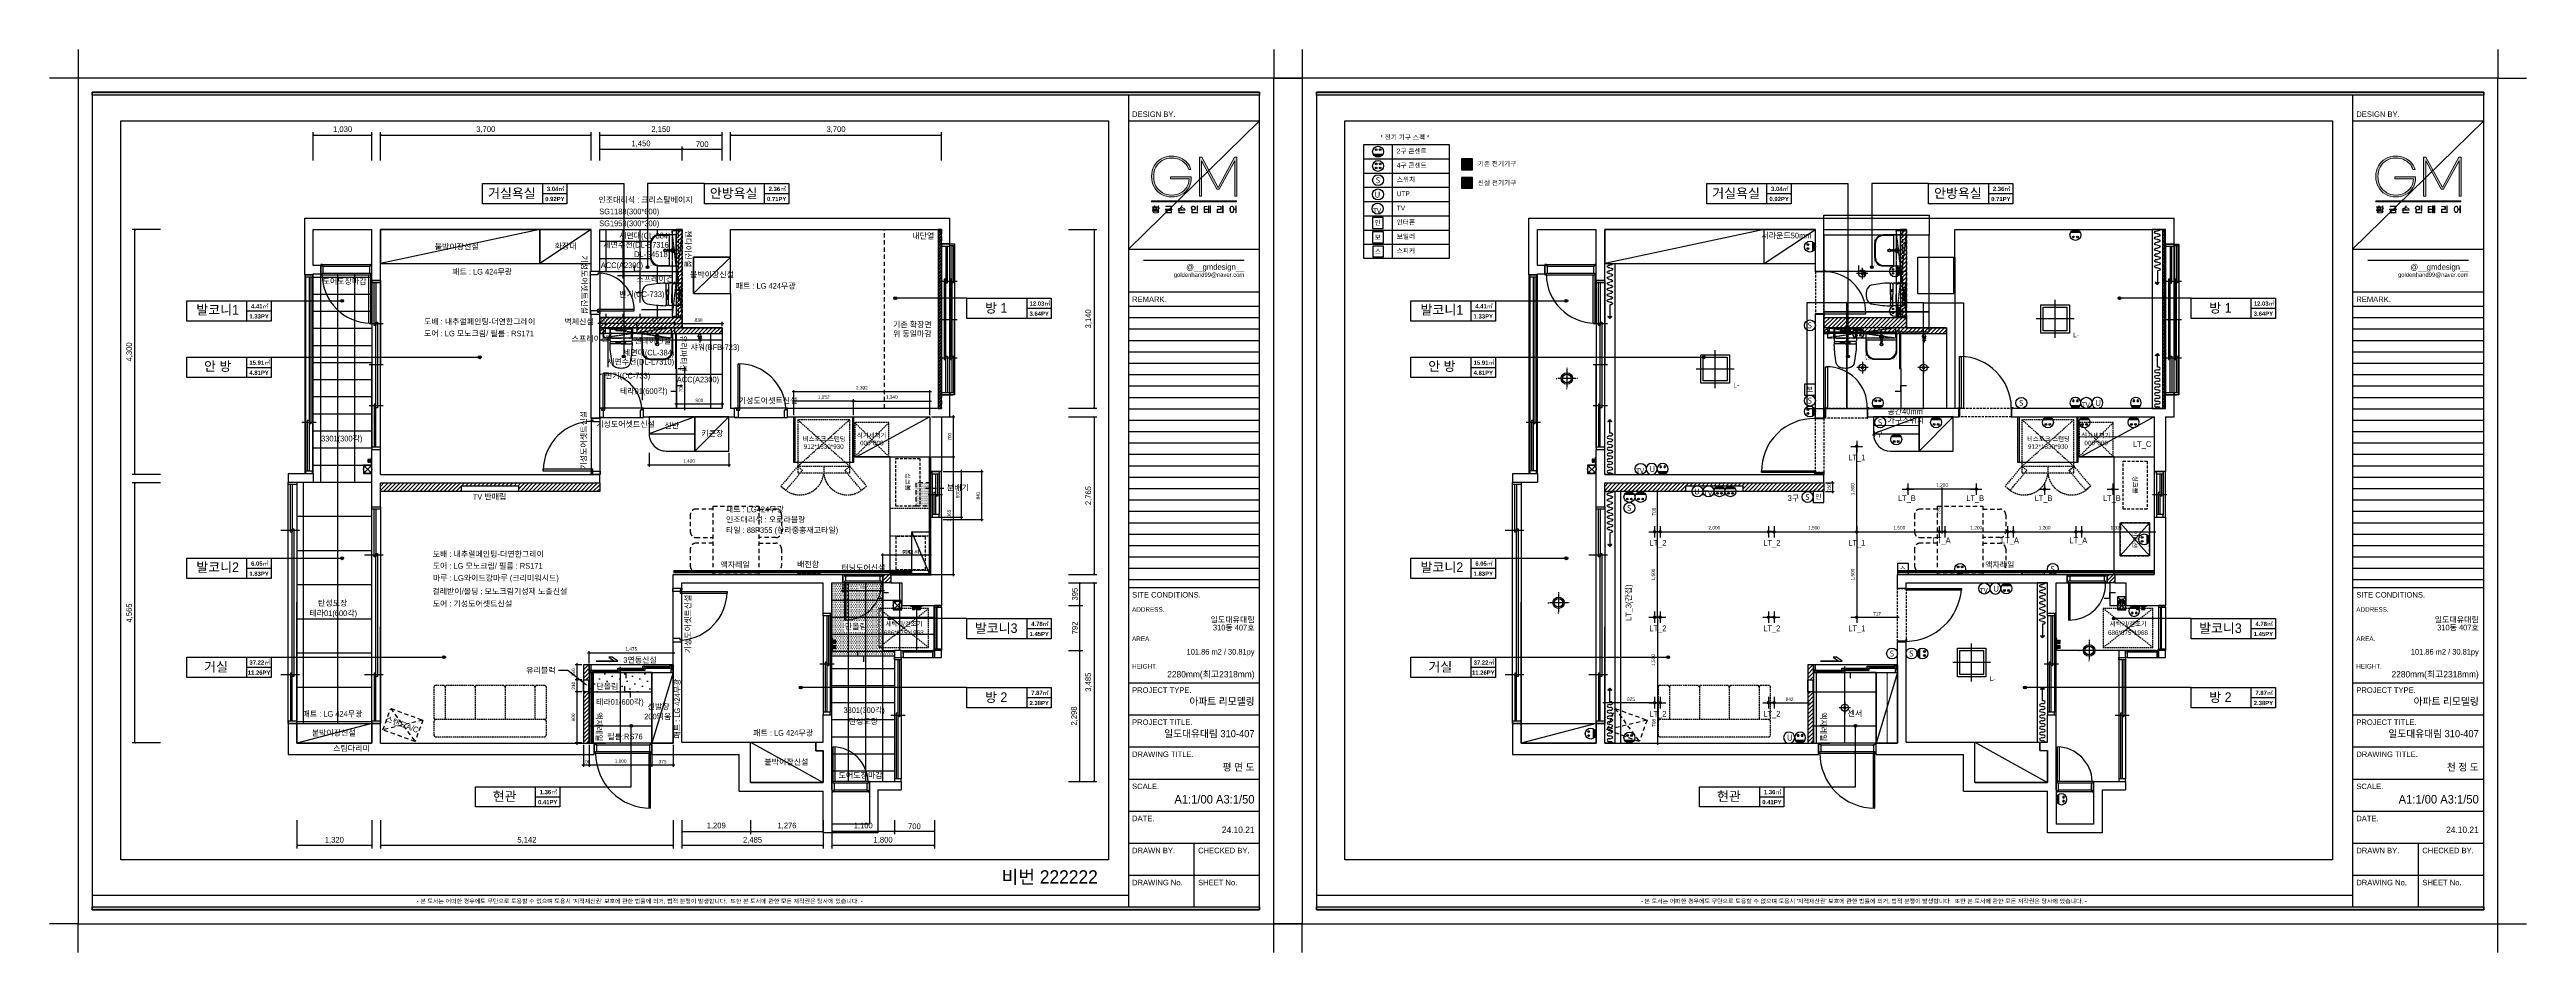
# Model space of a CAD drawing. Header units: inches. Extents: x 38372 to 259385, y 31566 to 93830.
# Drawn here: x 70926 to 114426, y 54416 to 70266 of the extents above; entities that cross this region are included whole.
import ezdxf
from ezdxf.enums import TextEntityAlignment as Align

# ---------------------------------------------------------------- set-up
doc = ezdxf.new("R2010")
doc.units = ezdxf.units.IN
doc.header["$LTSCALE"] = 50
doc.header["$MEASUREMENT"] = 0
doc.header["$PDSIZE"] = 700.071425
for name, pattern in [('DASHED', [0.75, 0.5, -0.25]), ('DASHEDX2', [1.5, 1, -0.5]), ('DH-HID2', [1.2, 0.8, -0.4]), ('DOT', [0.25, 0, -0.25]), ('HID', [2.5, 1.5, -1]), ('HIDDEN', [0.375, 0.25, -0.125])]:
    doc.linetypes.add(name, pattern=pattern)
for name, color, linetype in [('0-ELC TEXT', 7, 'Continuous'), ('01. F-소품', 3, 'Continuous'), ('02-WAL', 2, 'Continuous'), ('03-TEXT', 3, 'Continuous'), ('03-WAL NEW', 3, 'Continuous'), ('04-WIN', 4, 'Continuous'), ('06-FUR', 6, 'Continuous'), ('06-LIGHT', 4, 'Continuous'), ('07-DIM WAL', 5, 'Continuous'), ('2-con', 2, 'Continuous'), ('3.기호.계단선', 30, 'Continuous'), ('4-win', 4, 'Continuous'), ('_LIBR', 4, 'Continuous'), ('_U+B808_U+C774_U+C5B4 2', 7, 'Continuous'), ('BATH', 4, 'Continuous'), ('CO-BATH', 6, 'Continuous'), ('CO-DOOR', 8, 'Continuous'), ('F-SYM', 7, 'Continuous'), ('fin', 5, 'Continuous'), ('FORM(YOURNAME)-11', 1, 'Continuous'), ('FUR', 8, 'DASHED'), ('HAT', 5, 'Continuous'), ('HL', 6, 'HIDDEN'), ('RC-LIGHT', 7, 'Continuous'), ('TOILET-1', 6, 'Continuous'), ('U-LANP', 6, 'Continuous'), ('도면층4', 4, 'Continuous'), ('도면층5', 5, 'Continuous'), ('도면층8', 8, 'Continuous'), ('설비', 140, 'Continuous'), ('욕실설비', 3, 'Continuous')]:
    doc.layers.add(name, color=color, linetype=linetype)
doc.styles.add('DH-TEXT', font='')
doc.styles.add('HY 울릉도 L', font='')
doc.styles.get("Standard").update_dxf_attribs({"font": 'malgun.ttf'})
doc.styles.add('YOURNAME', font='HY울릉도M.TTF')
doc.styles.add('넥슨고딕', font='NEXONLv1GothicBold.ttf')
doc.styles.add('마감재', font='stylu.ttf')
doc.styles.add('코레일둥고', font='Korail_Round_Gothic_Medium.ttf')
doc.styles.get('DH-TEXT').set_extended_font_data('HY울릉도L')
doc.styles.get('HY 울릉도 L').set_extended_font_data('HY울릉도L')
doc.linetypes.add('ZIGZAG', pattern='A,0.0001,-0.2,[131,ltypeshp.shx,S=0.2,R=0,X=-0.2,Y=0],-0.4,[131,ltypeshp.shx,S=0.2,R=180,X=0.2,Y=0],-0.2', length=0.8001)
doc.dimstyles.new('30', dxfattribs={"dimscale": 30, "dimtxt": 2, "dimasz": 1, "dimexe": 1, "dimexo": 1, "dimgap": 1, "dimtad": 1, "dimdec": 0, "dimrnd": 0.05, "dimdsep": 46, "dimlunit": 6, "dimtxsty": 'HY 울릉도 L', "dimblk": 'ARCHTICK', "dimcen": 2.5, "dimdle": 1, "dimclrd": 133, "dimclre": 133, "dimclrt": 30, "dimadec": 0, "dimazin": 0, "dimtfac": 1, "dimtdec": 0, "dimtix": 1, "dimtmove": 2, "dimatfit": 3, "dimldrblk": 'ARCHTICK', "dimfxl": 0, "dimlwd": -1, "dimlwe": -1, "dimarcsym": 0})
doc.dimstyles.new('벽치수 Copy of DIM-50', dxfattribs={"dimscale": 50, "dimtxt": 2, "dimasz": 0.7, "dimexe": 1, "dimexo": 1, "dimgap": 0.7, "dimtad": 1, "dimdec": 0, "dimzin": 1, "dimdsep": 46, "dimlunit": 6, "dimtxsty": '마감재', "dimblk": 'ARCHTICK', "dimcen": -0.09, "dimclrd": 256, "dimclre": 256, "dimclrt": 3, "dimadec": 0, "dimazin": 0, "dimtfac": 1, "dimtdec": 0, "dimtix": 1, "dimtmove": 2, "dimatfit": 0, "dimldrblk": 'ARCHTICK', "dimfxl": 0, "dimtolj": 1, "dimtzin": 0, "dimarcsym": 0})
pattern_1 = [(45, (0, 0), (-35.35534, 35.35534), [])]

# ---------------------------------------------------------------- blocks, each defined once
blk = doc.blocks.new('block 29')
at = {"layer": '_U+B808_U+C774_U+C5B4 2'}
h = blk.add_hatch(color=35, dxfattribs=at)
h.dxf.hatch_style = 2
edge = h.paths.add_edge_path()
edge.add_spline(control_points=[(626.3, -130.3), (626.1, -130.3), (625.8, -130.4), (625.5, -130.4), (625.5, -130.4), (624.4, -130.4), (624.4, -130.4), (624.4, -130.4), (624.4, -130.2), (624.4, -130.2), (624.4, -130.2), (625.4, -130.2), (625.4, -130.2), (625.4, -130.2), (625.4, -129.9), (625.4, -129.9), (625.2, -129.9), (625, -129.8), (624.8, -129.8), (624.7, -129.7), (624.6, -129.6), (624.6, -129.4), (624.6, -129.3), (624.7, -129.2), (624.8, -129.1), (625, -129), (625.2, -129), (625.5, -129), (625.8, -129), (626, -129), (626.2, -129.1), (626.3, -129.2), (626.4, -129.3), (626.4, -129.4), (626.4, -129.6), (626.3, -129.7), (626.2, -129.8), (626, -129.8), (625.8, -129.9), (625.6, -129.9), (625.6, -129.9), (625.6, -130.2), (625.6, -130.2), (626.2, -130.2), (626.6, -130.2), (626.8, -130.1), (626.8, -130.1), (626.8, -130.2), (626.8, -130.2), (626.7, -130.3), (626.5, -130.3), (626.3, -130.3)], knot_values=[0, 0, 0, 0, 1, 1, 1, 2, 2, 2, 3, 3, 3, 4, 4, 4, 5, 5, 5, 6, 6, 6, 7, 7, 7, 8, 8, 8, 9, 9, 9, 10, 10, 10, 11, 11, 11, 12, 12, 12, 13, 13, 13, 14, 14, 14, 15, 15, 15, 16, 16, 16, 17, 17, 17, 17], degree=3, periodic=0)
h.paths.add_polyline_path([(626.6, -128.8), (624.4, -128.8), (624.4, -128.7), (625.4, -128.7), (625.4, -128.2), (625.6, -128.2), (625.6, -128.7), (626.6, -128.7)])
edge = h.paths.add_edge_path()
edge.add_spline(control_points=[(627, -130.8), (627.2, -130.8), (627.4, -131), (627.4, -131.1), (627.4, -131.3), (627.2, -131.4), (627, -131.5), (626.7, -131.6), (626.4, -131.6), (626, -131.6), (625.6, -131.6), (625.3, -131.6), (625, -131.5), (624.8, -131.4), (624.6, -131.3), (624.6, -131.1), (624.6, -131), (624.8, -130.8), (625, -130.8), (625.3, -130.7), (625.6, -130.6), (626, -130.6), (626.4, -130.6), (626.7, -130.7), (627, -130.8)], knot_values=[0, 0, 0, 0, 1, 1, 1, 2, 2, 2, 3, 3, 3, 4, 4, 4, 5, 5, 5, 6, 6, 6, 7, 7, 7, 8, 8, 8, 8], degree=3, periodic=0)
edge = h.paths.add_edge_path()
edge.add_spline(control_points=[(624.9, -129.7), (625.1, -129.7), (625.3, -129.8), (625.5, -129.8), (625.7, -129.8), (625.9, -129.7), (626.1, -129.7), (626.2, -129.6), (626.3, -129.5), (626.3, -129.4), (626.3, -129.3), (626.2, -129.3), (626.1, -129.2), (625.9, -129.2), (625.7, -129.1), (625.5, -129.1), (625.3, -129.1), (625.1, -129.2), (624.9, -129.2), (624.8, -129.3), (624.7, -129.3), (624.7, -129.4), (624.7, -129.5), (624.8, -129.6), (624.9, -129.7)], knot_values=[0, 0, 0, 0, 1, 1, 1, 2, 2, 2, 3, 3, 3, 4, 4, 4, 5, 5, 5, 6, 6, 6, 7, 7, 7, 8, 8, 8, 8], degree=3, periodic=0)
edge = h.paths.add_edge_path()
edge.add_spline(control_points=[(626.8, -131.4), (627.1, -131.3), (627.2, -131.2), (627.2, -131.1), (627.2, -131), (627.1, -130.9), (626.8, -130.9), (626.6, -130.8), (626.3, -130.8), (626, -130.8), (625.7, -130.8), (625.4, -130.8), (625.2, -130.9), (624.9, -130.9), (624.8, -131), (624.8, -131.1), (624.8, -131.2), (624.9, -131.3), (625.2, -131.4), (625.4, -131.4), (625.7, -131.5), (626, -131.5), (626.3, -131.5), (626.6, -131.4), (626.8, -131.4)], knot_values=[0, 0, 0, 0, 1, 1, 1, 2, 2, 2, 3, 3, 3, 4, 4, 4, 5, 5, 5, 6, 6, 6, 7, 7, 7, 8, 8, 8, 8], degree=3, periodic=0)
h.paths.add_polyline_path([(627.8, -129.3), (627.8, -129.4), (627.3, -129.4), (627.3, -130.5), (627.1, -130.5), (627.1, -128.3), (627.3, -128.3), (627.3, -129.3)])
h = blk.add_hatch(color=35, dxfattribs=at)
h.dxf.hatch_style = 2
h.paths.add_polyline_path([(633.7, -129.9), (630.4, -129.9), (630.4, -129.8), (633.7, -129.8)])
h.paths.add_polyline_path([(633.4, -129.5), (633.2, -129.5), (633.2, -128.5), (630.7, -128.5), (630.7, -128.4), (633.4, -128.4)])
h.paths.add_polyline_path([(633.4, -131.5), (630.7, -131.5), (630.7, -130.4), (633.4, -130.4)])
h.paths.add_polyline_path([(633.2, -131.4), (633.2, -130.5), (630.8, -130.5), (630.8, -131.4)])
h = blk.add_hatch(color=35, dxfattribs=at)
h.dxf.hatch_style = 2
h.paths.add_polyline_path([(639.7, -130.2), (639.7, -130.3), (636.4, -130.3), (636.4, -130.2), (638, -130.2), (638, -129.5), (638.1, -129.5), (638.1, -130.2)])
edge = h.paths.add_edge_path()
edge.add_spline(control_points=[(637.4, -129.5), (637.1, -129.6), (636.8, -129.7), (636.6, -129.7), (636.6, -129.7), (636.6, -129.5), (636.6, -129.5), (636.8, -129.5), (637, -129.5), (637.2, -129.3), (637.5, -129.2), (637.7, -129.1), (637.8, -128.9), (638, -128.7), (638.1, -128.5), (638.1, -128.3), (638.1, -128.3), (638.3, -128.3), (638.3, -128.3), (638.3, -128.5), (638.2, -128.6), (638.1, -128.8), (638.1, -128.8), (639.6, -129.6), (639.6, -129.6), (639.6, -129.6), (639.5, -129.7), (639.5, -129.7), (639.5, -129.7), (638, -128.9), (638, -128.9), (637.8, -129.1), (637.6, -129.3), (637.4, -129.5)], knot_values=[0, 0, 0, 0, 1, 1, 1, 2, 2, 2, 3, 3, 3, 4, 4, 4, 5, 5, 5, 6, 6, 6, 7, 7, 7, 8, 8, 8, 9, 9, 9, 10, 10, 10, 11, 11, 11, 11], degree=3, periodic=0)
h.paths.add_polyline_path([(636.9, -131.4), (639.5, -131.4), (639.5, -131.5), (636.7, -131.5), (636.7, -130.6), (636.9, -130.6)])
h = blk.add_hatch(color=35, dxfattribs=at)
h.dxf.hatch_style = 2
edge = h.paths.add_edge_path()
edge.add_spline(control_points=[(644.1, -128.5), (644.2, -128.6), (644.4, -128.7), (644.4, -128.8), (644.5, -129), (644.6, -129.1), (644.6, -129.3), (644.6, -129.5), (644.5, -129.6), (644.4, -129.8), (644.4, -129.9), (644.2, -130), (644.1, -130.1), (643.9, -130.2), (643.8, -130.2), (643.5, -130.2), (643.3, -130.2), (643.2, -130.2), (643, -130.1), (642.8, -130), (642.7, -129.9), (642.7, -129.8), (642.6, -129.6), (642.5, -129.5), (642.5, -129.3), (642.5, -129.1), (642.6, -129), (642.7, -128.8), (642.7, -128.7), (642.8, -128.6), (643, -128.5), (643.2, -128.4), (643.3, -128.4), (643.5, -128.4), (643.8, -128.4), (643.9, -128.4), (644.1, -128.5)], knot_values=[0, 0, 0, 0, 1, 1, 1, 2, 2, 2, 3, 3, 3, 4, 4, 4, 5, 5, 5, 6, 6, 6, 7, 7, 7, 8, 8, 8, 9, 9, 9, 10, 10, 10, 11, 11, 11, 12, 12, 12, 12], degree=3, periodic=0)
edge = h.paths.add_edge_path()
edge.add_spline(control_points=[(643.1, -128.6), (643, -128.7), (642.9, -128.8), (642.8, -128.9), (642.7, -129), (642.7, -129.2), (642.7, -129.3), (642.7, -129.5), (642.7, -129.6), (642.8, -129.7), (642.9, -129.8), (643, -129.9), (643.1, -130), (643.2, -130.1), (643.4, -130.1), (643.5, -130.1), (643.7, -130.1), (643.9, -130.1), (644, -130), (644.1, -129.9), (644.2, -129.8), (644.3, -129.7), (644.4, -129.6), (644.4, -129.5), (644.4, -129.3), (644.4, -129.2), (644.4, -129), (644.3, -128.9), (644.2, -128.8), (644.1, -128.7), (644, -128.6), (643.9, -128.6), (643.7, -128.5), (643.5, -128.5), (643.4, -128.5), (643.2, -128.6), (643.1, -128.6)], knot_values=[0, 0, 0, 0, 1, 1, 1, 2, 2, 2, 3, 3, 3, 4, 4, 4, 5, 5, 5, 6, 6, 6, 7, 7, 7, 8, 8, 8, 9, 9, 9, 10, 10, 10, 11, 11, 11, 12, 12, 12, 12], degree=3, periodic=0)
h.paths.add_polyline_path([(643, -131.4), (645.6, -131.4), (645.6, -131.5), (642.8, -131.5), (642.8, -130.5), (643, -130.5)])
h.paths.add_polyline_path([(645.5, -130.8), (645.3, -130.8), (645.3, -128.3), (645.5, -128.3)])
h = blk.add_hatch(color=35, dxfattribs=at)
h.dxf.hatch_style = 2
edge = h.paths.add_edge_path()
edge.add_spline(control_points=[(649.1, -131.2), (649.4, -131.2), (649.6, -131.2), (649.8, -131.2), (649.9, -131.2), (650.1, -131.1), (650.2, -131.1), (650.2, -131.1), (650.2, -131.2), (650.2, -131.2), (650, -131.3), (649.6, -131.4), (649.1, -131.4), (649.1, -131.4), (648.6, -131.4), (648.6, -131.4), (648.6, -131.4), (648.6, -128.5), (648.6, -128.5), (648.6, -128.5), (650.1, -128.5), (650.1, -128.5), (650.1, -128.5), (650.1, -128.6), (650.1, -128.6), (650.1, -128.6), (648.8, -128.6), (648.8, -128.6), (648.8, -128.6), (648.8, -129.8), (648.8, -129.8), (648.8, -129.8), (649.9, -129.8), (649.9, -129.8), (649.9, -129.8), (649.9, -130), (649.9, -130), (649.9, -130), (648.8, -130), (648.8, -130), (648.8, -130), (648.8, -131.2), (648.8, -131.2), (648.8, -131.2), (649.1, -131.2), (649.1, -131.2)], knot_values=[0, 0, 0, 0, 1, 1, 1, 2, 2, 2, 3, 3, 3, 4, 4, 4, 5, 5, 5, 6, 6, 6, 7, 7, 7, 8, 8, 8, 9, 9, 9, 10, 10, 10, 11, 11, 11, 12, 12, 12, 13, 13, 13, 14, 14, 14, 15, 15, 15, 15], degree=3, periodic=0)
h.paths.add_polyline_path([(650.6, -128.3), (650.8, -128.3), (650.8, -131.6), (650.6, -131.6), (650.6, -129.9), (650.1, -129.9), (650.1, -129.8), (650.6, -129.8)])
h.paths.add_polyline_path([(651.6, -128.3), (651.6, -131.6), (651.4, -131.6), (651.4, -128.3)])
h = blk.add_hatch(color=35, dxfattribs=at)
h.dxf.hatch_style = 2
edge = h.paths.add_edge_path()
edge.add_spline(control_points=[(656.6, -130), (656.6, -130), (654.9, -130), (654.9, -130), (654.9, -130), (654.9, -131.2), (654.9, -131.2), (654.9, -131.2), (656.1, -131.2), (656.1, -131.2), (656.2, -131.2), (656.4, -131.2), (656.5, -131.2), (656.7, -131.2), (656.8, -131.1), (656.9, -131.1), (656.9, -131.1), (656.9, -131.2), (656.9, -131.2), (656.8, -131.3), (656.7, -131.3), (656.6, -131.3), (656.4, -131.4), (656.2, -131.4), (656.1, -131.4), (656.1, -131.4), (654.7, -131.4), (654.7, -131.4), (654.7, -131.4), (654.7, -129.8), (654.7, -129.8), (654.7, -129.8), (656.4, -129.8), (656.4, -129.8), (656.4, -129.8), (656.4, -128.6), (656.4, -128.6), (656.4, -128.6), (654.7, -128.6), (654.7, -128.6), (654.7, -128.6), (654.7, -128.5), (654.7, -128.5), (654.7, -128.5), (656.6, -128.5), (656.6, -128.5), (656.6, -128.5), (656.6, -130), (656.6, -130)], knot_values=[0, 0, 0, 0, 1, 1, 1, 2, 2, 2, 3, 3, 3, 4, 4, 4, 5, 5, 5, 6, 6, 6, 7, 7, 7, 8, 8, 8, 9, 9, 9, 10, 10, 10, 11, 11, 11, 12, 12, 12, 13, 13, 13, 14, 14, 14, 15, 15, 15, 16, 16, 16, 16], degree=3, periodic=0)
h.paths.add_polyline_path([(657.5, -131.6), (657.3, -131.6), (657.3, -128.3), (657.5, -128.3)])
h = blk.add_hatch(color=35, dxfattribs=at)
h.dxf.hatch_style = 2
edge = h.paths.add_edge_path()
edge.add_spline(control_points=[(663.6, -128.3), (663.6, -128.3), (663.6, -131.6), (663.6, -131.6), (663.6, -131.6), (663.4, -131.6), (663.4, -131.6), (663.4, -131.6), (663.4, -129.9), (663.4, -129.9), (663.4, -129.9), (662.6, -129.9), (662.6, -129.9), (662.6, -130.3), (662.6, -130.5), (662.5, -130.8), (662.4, -131), (662.3, -131.2), (662.1, -131.3), (662, -131.4), (661.8, -131.4), (661.7, -131.4), (661.5, -131.4), (661.3, -131.4), (661.2, -131.3), (661, -131.2), (660.9, -131), (660.8, -130.8), (660.7, -130.5), (660.7, -130.3), (660.7, -129.9), (660.7, -129.6), (660.7, -129.3), (660.8, -129.1), (660.9, -128.9), (661, -128.7), (661.2, -128.6), (661.3, -128.5), (661.5, -128.4), (661.7, -128.4), (661.8, -128.4), (662, -128.5), (662.1, -128.6), (662.3, -128.7), (662.4, -128.8), (662.5, -129), (662.5, -129.2), (662.6, -129.5), (662.6, -129.8), (662.6, -129.8), (663.4, -129.8), (663.4, -129.8), (663.4, -129.8), (663.4, -128.3), (663.4, -128.3), (663.4, -128.3), (663.6, -128.3), (663.6, -128.3)], knot_values=[0, 0, 0, 0, 1, 1, 1, 2, 2, 2, 3, 3, 3, 4, 4, 4, 5, 5, 5, 6, 6, 6, 7, 7, 7, 8, 8, 8, 9, 9, 9, 10, 10, 10, 11, 11, 11, 12, 12, 12, 13, 13, 13, 14, 14, 14, 15, 15, 15, 16, 16, 16, 17, 17, 17, 18, 18, 18, 19, 19, 19, 19], degree=3, periodic=0)
edge = h.paths.add_edge_path()
edge.add_spline(control_points=[(662.1, -131.1), (662.2, -131), (662.3, -130.9), (662.3, -130.7), (662.4, -130.5), (662.4, -130.2), (662.4, -129.9), (662.4, -129.6), (662.4, -129.4), (662.3, -129.2), (662.3, -129), (662.2, -128.8), (662.1, -128.7), (661.9, -128.6), (661.8, -128.6), (661.7, -128.6), (661.5, -128.6), (661.4, -128.6), (661.2, -128.7), (661.1, -128.8), (661, -129), (661, -129.2), (660.9, -129.4), (660.9, -129.6), (660.9, -129.9), (660.9, -130.2), (660.9, -130.5), (661, -130.7), (661, -130.9), (661.1, -131), (661.2, -131.1), (661.4, -131.2), (661.5, -131.3), (661.7, -131.3), (661.8, -131.3), (661.9, -131.2), (662.1, -131.1)], knot_values=[0, 0, 0, 0, 1, 1, 1, 2, 2, 2, 3, 3, 3, 4, 4, 4, 5, 5, 5, 6, 6, 6, 7, 7, 7, 8, 8, 8, 9, 9, 9, 10, 10, 10, 11, 11, 11, 12, 12, 12, 12], degree=3, periodic=0)
at = {"layer": '_U+B808_U+C774_U+C5B4 2', "lineweight": 0}
for points in [[(626.6, -128.8), (624.4, -128.8), (624.4, -128.7), (625.4, -128.7), (625.4, -128.2), (625.6, -128.2), (625.6, -128.7), (626.6, -128.7), (626.6, -128.8)], [(627.8, -129.3), (627.8, -129.4), (627.3, -129.4), (627.3, -130.5), (627.1, -130.5), (627.1, -128.3), (627.3, -128.3), (627.3, -129.3), (627.8, -129.3)], [(633.7, -129.9), (630.4, -129.9), (630.4, -129.8), (633.7, -129.8), (633.7, -129.9)], [(633.4, -129.5), (633.2, -129.5), (633.2, -128.5), (630.7, -128.5), (630.7, -128.4), (633.4, -128.4), (633.4, -129.5)], [(633.4, -131.5), (630.7, -131.5), (630.7, -130.4), (633.4, -130.4), (633.4, -131.5)], [(633.2, -131.4), (633.2, -130.5), (630.8, -130.5), (630.8, -131.4), (633.2, -131.4)], [(639.7, -130.2), (639.7, -130.3), (636.4, -130.3), (636.4, -130.2), (638, -130.2), (638, -129.5), (638.1, -129.5), (638.1, -130.2), (639.7, -130.2)], [(636.9, -131.4), (639.5, -131.4), (639.5, -131.5), (636.7, -131.5), (636.7, -130.6), (636.9, -130.6), (636.9, -131.4)], [(643, -131.4), (645.6, -131.4), (645.6, -131.5), (642.8, -131.5), (642.8, -130.5), (643, -130.5), (643, -131.4)], [(645.5, -130.8), (645.3, -130.8), (645.3, -128.3), (645.5, -128.3), (645.5, -130.8)], [(650.6, -128.3), (650.8, -128.3), (650.8, -131.6), (650.6, -131.6), (650.6, -129.9), (650.1, -129.9), (650.1, -129.8), (650.6, -129.8), (650.6, -128.3)], [(651.6, -128.3), (651.6, -131.6), (651.4, -131.6), (651.4, -128.3), (651.6, -128.3)], [(657.5, -131.6), (657.3, -131.6), (657.3, -128.3), (657.5, -128.3), (657.5, -131.6)]]:
    blk.add_lwpolyline(points, dxfattribs=at)
for points, knots in [([(626.3, -130.3), (626.1, -130.3), (625.8, -130.4), (625.5, -130.4), (625.5, -130.4), (624.4, -130.4), (624.4, -130.4), (624.4, -130.4), (624.4, -130.2), (624.4, -130.2), (624.4, -130.2), (625.4, -130.2), (625.4, -130.2), (625.4, -130.2), (625.4, -129.9), (625.4, -129.9), (625.2, -129.9), (625, -129.8), (624.8, -129.8), (624.7, -129.7), (624.6, -129.6), (624.6, -129.4), (624.6, -129.3), (624.7, -129.2), (624.8, -129.1), (625, -129), (625.2, -129), (625.5, -129), (625.8, -129), (626, -129), (626.2, -129.1), (626.3, -129.2), (626.4, -129.3), (626.4, -129.4), (626.4, -129.6), (626.3, -129.7), (626.2, -129.8), (626, -129.8), (625.8, -129.9), (625.6, -129.9), (625.6, -129.9), (625.6, -130.2), (625.6, -130.2), (626.2, -130.2), (626.6, -130.2), (626.8, -130.1), (626.8, -130.1), (626.8, -130.2), (626.8, -130.2), (626.7, -130.3), (626.5, -130.3), (626.3, -130.3)], [0, 0, 0, 0, 1, 1, 1, 2, 2, 2, 3, 3, 3, 4, 4, 4, 5, 5, 5, 6, 6, 6, 7, 7, 7, 8, 8, 8, 9, 9, 9, 10, 10, 10, 11, 11, 11, 12, 12, 12, 13, 13, 13, 14, 14, 14, 15, 15, 15, 16, 16, 16, 17, 17, 17, 17]), ([(627, -130.8), (627.2, -130.8), (627.4, -131), (627.4, -131.1), (627.4, -131.3), (627.2, -131.4), (627, -131.5), (626.7, -131.6), (626.4, -131.6), (626, -131.6), (625.6, -131.6), (625.3, -131.6), (625, -131.5), (624.8, -131.4), (624.6, -131.3), (624.6, -131.1), (624.6, -131), (624.8, -130.8), (625, -130.8), (625.3, -130.7), (625.6, -130.6), (626, -130.6), (626.4, -130.6), (626.7, -130.7), (627, -130.8)], [0, 0, 0, 0, 1, 1, 1, 2, 2, 2, 3, 3, 3, 4, 4, 4, 5, 5, 5, 6, 6, 6, 7, 7, 7, 8, 8, 8, 8]), ([(624.9, -129.7), (625.1, -129.7), (625.3, -129.8), (625.5, -129.8), (625.7, -129.8), (625.9, -129.7), (626.1, -129.7), (626.2, -129.6), (626.3, -129.5), (626.3, -129.4), (626.3, -129.3), (626.2, -129.3), (626.1, -129.2), (625.9, -129.2), (625.7, -129.1), (625.5, -129.1), (625.3, -129.1), (625.1, -129.2), (624.9, -129.2), (624.8, -129.3), (624.7, -129.3), (624.7, -129.4), (624.7, -129.5), (624.8, -129.6), (624.9, -129.7)], [0, 0, 0, 0, 1, 1, 1, 2, 2, 2, 3, 3, 3, 4, 4, 4, 5, 5, 5, 6, 6, 6, 7, 7, 7, 8, 8, 8, 8]), ([(626.8, -131.4), (627.1, -131.3), (627.2, -131.2), (627.2, -131.1), (627.2, -131), (627.1, -130.9), (626.8, -130.9), (626.6, -130.8), (626.3, -130.8), (626, -130.8), (625.7, -130.8), (625.4, -130.8), (625.2, -130.9), (624.9, -130.9), (624.8, -131), (624.8, -131.1), (624.8, -131.2), (624.9, -131.3), (625.2, -131.4), (625.4, -131.4), (625.7, -131.5), (626, -131.5), (626.3, -131.5), (626.6, -131.4), (626.8, -131.4)], [0, 0, 0, 0, 1, 1, 1, 2, 2, 2, 3, 3, 3, 4, 4, 4, 5, 5, 5, 6, 6, 6, 7, 7, 7, 8, 8, 8, 8]), ([(637.4, -129.5), (637.1, -129.6), (636.8, -129.7), (636.6, -129.7), (636.6, -129.7), (636.6, -129.5), (636.6, -129.5), (636.8, -129.5), (637, -129.5), (637.2, -129.3), (637.5, -129.2), (637.7, -129.1), (637.8, -128.9), (638, -128.7), (638.1, -128.5), (638.1, -128.3), (638.1, -128.3), (638.3, -128.3), (638.3, -128.3), (638.3, -128.5), (638.2, -128.6), (638.1, -128.8), (638.1, -128.8), (639.6, -129.6), (639.6, -129.6), (639.6, -129.6), (639.5, -129.7), (639.5, -129.7), (639.5, -129.7), (638, -128.9), (638, -128.9), (637.8, -129.1), (637.6, -129.3), (637.4, -129.5)], [0, 0, 0, 0, 1, 1, 1, 2, 2, 2, 3, 3, 3, 4, 4, 4, 5, 5, 5, 6, 6, 6, 7, 7, 7, 8, 8, 8, 9, 9, 9, 10, 10, 10, 11, 11, 11, 11]), ([(644.1, -128.5), (644.2, -128.6), (644.4, -128.7), (644.4, -128.8), (644.5, -129), (644.6, -129.1), (644.6, -129.3), (644.6, -129.5), (644.5, -129.6), (644.4, -129.8), (644.4, -129.9), (644.2, -130), (644.1, -130.1), (643.9, -130.2), (643.8, -130.2), (643.5, -130.2), (643.3, -130.2), (643.2, -130.2), (643, -130.1), (642.8, -130), (642.7, -129.9), (642.7, -129.8), (642.6, -129.6), (642.5, -129.5), (642.5, -129.3), (642.5, -129.1), (642.6, -129), (642.7, -128.8), (642.7, -128.7), (642.8, -128.6), (643, -128.5), (643.2, -128.4), (643.3, -128.4), (643.5, -128.4), (643.8, -128.4), (643.9, -128.4), (644.1, -128.5)], [0, 0, 0, 0, 1, 1, 1, 2, 2, 2, 3, 3, 3, 4, 4, 4, 5, 5, 5, 6, 6, 6, 7, 7, 7, 8, 8, 8, 9, 9, 9, 10, 10, 10, 11, 11, 11, 12, 12, 12, 12]), ([(643.1, -128.6), (643, -128.7), (642.9, -128.8), (642.8, -128.9), (642.7, -129), (642.7, -129.2), (642.7, -129.3), (642.7, -129.5), (642.7, -129.6), (642.8, -129.7), (642.9, -129.8), (643, -129.9), (643.1, -130), (643.2, -130.1), (643.4, -130.1), (643.5, -130.1), (643.7, -130.1), (643.9, -130.1), (644, -130), (644.1, -129.9), (644.2, -129.8), (644.3, -129.7), (644.4, -129.6), (644.4, -129.5), (644.4, -129.3), (644.4, -129.2), (644.4, -129), (644.3, -128.9), (644.2, -128.8), (644.1, -128.7), (644, -128.6), (643.9, -128.6), (643.7, -128.5), (643.5, -128.5), (643.4, -128.5), (643.2, -128.6), (643.1, -128.6)], [0, 0, 0, 0, 1, 1, 1, 2, 2, 2, 3, 3, 3, 4, 4, 4, 5, 5, 5, 6, 6, 6, 7, 7, 7, 8, 8, 8, 9, 9, 9, 10, 10, 10, 11, 11, 11, 12, 12, 12, 12]), ([(649.1, -131.2), (649.4, -131.2), (649.6, -131.2), (649.8, -131.2), (649.9, -131.2), (650.1, -131.1), (650.2, -131.1), (650.2, -131.1), (650.2, -131.2), (650.2, -131.2), (650, -131.3), (649.6, -131.4), (649.1, -131.4), (649.1, -131.4), (648.6, -131.4), (648.6, -131.4), (648.6, -131.4), (648.6, -128.5), (648.6, -128.5), (648.6, -128.5), (650.1, -128.5), (650.1, -128.5), (650.1, -128.5), (650.1, -128.6), (650.1, -128.6), (650.1, -128.6), (648.8, -128.6), (648.8, -128.6), (648.8, -128.6), (648.8, -129.8), (648.8, -129.8), (648.8, -129.8), (649.9, -129.8), (649.9, -129.8), (649.9, -129.8), (649.9, -130), (649.9, -130), (649.9, -130), (648.8, -130), (648.8, -130), (648.8, -130), (648.8, -131.2), (648.8, -131.2), (648.8, -131.2), (649.1, -131.2), (649.1, -131.2)], [0, 0, 0, 0, 1, 1, 1, 2, 2, 2, 3, 3, 3, 4, 4, 4, 5, 5, 5, 6, 6, 6, 7, 7, 7, 8, 8, 8, 9, 9, 9, 10, 10, 10, 11, 11, 11, 12, 12, 12, 13, 13, 13, 14, 14, 14, 15, 15, 15, 15]), ([(656.6, -130), (656.6, -130), (654.9, -130), (654.9, -130), (654.9, -130), (654.9, -131.2), (654.9, -131.2), (654.9, -131.2), (656.1, -131.2), (656.1, -131.2), (656.2, -131.2), (656.4, -131.2), (656.5, -131.2), (656.7, -131.2), (656.8, -131.1), (656.9, -131.1), (656.9, -131.1), (656.9, -131.2), (656.9, -131.2), (656.8, -131.3), (656.7, -131.3), (656.6, -131.3), (656.4, -131.4), (656.2, -131.4), (656.1, -131.4), (656.1, -131.4), (654.7, -131.4), (654.7, -131.4), (654.7, -131.4), (654.7, -129.8), (654.7, -129.8), (654.7, -129.8), (656.4, -129.8), (656.4, -129.8), (656.4, -129.8), (656.4, -128.6), (656.4, -128.6), (656.4, -128.6), (654.7, -128.6), (654.7, -128.6), (654.7, -128.6), (654.7, -128.5), (654.7, -128.5), (654.7, -128.5), (656.6, -128.5), (656.6, -128.5), (656.6, -128.5), (656.6, -130), (656.6, -130)], [0, 0, 0, 0, 1, 1, 1, 2, 2, 2, 3, 3, 3, 4, 4, 4, 5, 5, 5, 6, 6, 6, 7, 7, 7, 8, 8, 8, 9, 9, 9, 10, 10, 10, 11, 11, 11, 12, 12, 12, 13, 13, 13, 14, 14, 14, 15, 15, 15, 16, 16, 16, 16]), ([(663.6, -128.3), (663.6, -128.3), (663.6, -131.6), (663.6, -131.6), (663.6, -131.6), (663.4, -131.6), (663.4, -131.6), (663.4, -131.6), (663.4, -129.9), (663.4, -129.9), (663.4, -129.9), (662.6, -129.9), (662.6, -129.9), (662.6, -130.3), (662.6, -130.5), (662.5, -130.8), (662.4, -131), (662.3, -131.2), (662.1, -131.3), (662, -131.4), (661.8, -131.4), (661.7, -131.4), (661.5, -131.4), (661.3, -131.4), (661.2, -131.3), (661, -131.2), (660.9, -131), (660.8, -130.8), (660.7, -130.5), (660.7, -130.3), (660.7, -129.9), (660.7, -129.6), (660.7, -129.3), (660.8, -129.1), (660.9, -128.9), (661, -128.7), (661.2, -128.6), (661.3, -128.5), (661.5, -128.4), (661.7, -128.4), (661.8, -128.4), (662, -128.5), (662.1, -128.6), (662.3, -128.7), (662.4, -128.8), (662.5, -129), (662.5, -129.2), (662.6, -129.5), (662.6, -129.8), (662.6, -129.8), (663.4, -129.8), (663.4, -129.8), (663.4, -129.8), (663.4, -128.3), (663.4, -128.3), (663.4, -128.3), (663.6, -128.3), (663.6, -128.3)], [0, 0, 0, 0, 1, 1, 1, 2, 2, 2, 3, 3, 3, 4, 4, 4, 5, 5, 5, 6, 6, 6, 7, 7, 7, 8, 8, 8, 9, 9, 9, 10, 10, 10, 11, 11, 11, 12, 12, 12, 13, 13, 13, 14, 14, 14, 15, 15, 15, 16, 16, 16, 17, 17, 17, 18, 18, 18, 19, 19, 19, 19]), ([(662.1, -131.1), (662.2, -131), (662.3, -130.9), (662.3, -130.7), (662.4, -130.5), (662.4, -130.2), (662.4, -129.9), (662.4, -129.6), (662.4, -129.4), (662.3, -129.2), (662.3, -129), (662.2, -128.8), (662.1, -128.7), (661.9, -128.6), (661.8, -128.6), (661.7, -128.6), (661.5, -128.6), (661.4, -128.6), (661.2, -128.7), (661.1, -128.8), (661, -129), (661, -129.2), (660.9, -129.4), (660.9, -129.6), (660.9, -129.9), (660.9, -130.2), (660.9, -130.5), (661, -130.7), (661, -130.9), (661.1, -131), (661.2, -131.1), (661.4, -131.2), (661.5, -131.3), (661.7, -131.3), (661.8, -131.3), (661.9, -131.2), (662.1, -131.1)], [0, 0, 0, 0, 1, 1, 1, 2, 2, 2, 3, 3, 3, 4, 4, 4, 5, 5, 5, 6, 6, 6, 7, 7, 7, 8, 8, 8, 9, 9, 9, 10, 10, 10, 11, 11, 11, 12, 12, 12, 12])]:
    blk.add_open_spline(points, degree=3, knots=knots, dxfattribs=at)
blk = doc.blocks.new('block 30')
at = {"layer": '_U+B808_U+C774_U+C5B4 2'}
h = blk.add_hatch(color=35, dxfattribs=at)
h.dxf.hatch_style = 2
edge = h.paths.add_edge_path()
edge.add_spline(control_points=[(637.5, -105.8), (638.8, -106.4), (639.8, -107.1), (640.7, -108.1), (641.5, -109), (642.1, -110.1), (642.4, -111.3), (642.4, -111.3), (641.4, -111.3), (641.4, -111.3), (641.1, -110.3), (640.6, -109.3), (639.8, -108.5), (639.1, -107.7), (638.1, -107), (637, -106.6), (635.9, -106.1), (634.7, -105.9), (633.4, -105.9), (631.8, -105.9), (630.3, -106.2), (629, -107), (627.8, -107.7), (626.8, -108.8), (626, -110.1), (625.3, -111.4), (625, -112.9), (625, -114.5), (625, -116.2), (625.3, -117.7), (626, -119), (626.8, -120.3), (627.8, -121.3), (629.1, -122.1), (630.3, -122.8), (631.8, -123.2), (633.5, -123.2), (635, -123.2), (636.3, -122.9), (637.6, -122.2), (638.8, -121.6), (639.7, -120.7), (640.5, -119.5), (641.2, -118.4), (641.6, -117), (641.6, -115.6), (641.6, -115.6), (632.9, -115.6), (632.9, -115.6), (632.9, -115.6), (632.9, -114.7), (632.9, -114.7), (632.9, -114.7), (642.6, -114.7), (642.6, -114.7), (642.6, -114.7), (642.6, -115.3), (642.6, -115.3), (642.6, -117), (642.2, -118.5), (641.4, -119.8), (640.6, -121.2), (639.5, -122.2), (638.1, -123), (636.7, -123.7), (635.1, -124.1), (633.4, -124.1), (631.6, -124.1), (629.9, -123.7), (628.5, -122.8), (627.1, -122), (626, -120.9), (625.2, -119.4), (624.4, -118), (624, -116.4), (624, -114.5), (624, -112.7), (624.4, -111.1), (625.2, -109.6), (626, -108.2), (627.1, -107), (628.5, -106.2), (629.9, -105.4), (631.6, -105), (633.4, -105), (634.9, -105), (636.3, -105.3), (637.5, -105.8)], knot_values=[0, 0, 0, 0, 1, 1, 1, 2, 2, 2, 3, 3, 3, 4, 4, 4, 5, 5, 5, 6, 6, 6, 7, 7, 7, 8, 8, 8, 9, 9, 9, 10, 10, 10, 11, 11, 11, 12, 12, 12, 13, 13, 13, 14, 14, 14, 15, 15, 15, 16, 16, 16, 17, 17, 17, 18, 18, 18, 19, 19, 19, 20, 20, 20, 21, 21, 21, 22, 22, 22, 23, 23, 23, 24, 24, 24, 25, 25, 25, 26, 26, 26, 27, 27, 27, 28, 28, 28, 29, 29, 29, 29], degree=3, periodic=0)
h = blk.add_hatch(color=35, dxfattribs=at)
h.dxf.hatch_style = 2
h.paths.add_polyline_path([(646.4, -105.4), (647.5, -105.4), (655.2, -119.6), (662.9, -105.4), (664, -105.4), (664, -123.7), (663, -123.7), (663, -107.2), (655.7, -120.5), (654.6, -120.5), (647.4, -107.2), (647.4, -123.7), (646.4, -123.7)])
at = {"layer": '_U+B808_U+C774_U+C5B4 2', "lineweight": 0}
blk.add_lwpolyline([(646.4, -105.4), (647.5, -105.4), (655.2, -119.6), (662.9, -105.4), (664, -105.4), (664, -123.7), (663, -123.7), (663, -107.2), (655.7, -120.5), (654.6, -120.5), (647.4, -107.2), (647.4, -123.7), (646.4, -123.7), (646.4, -105.4)], dxfattribs=at)
blk.add_open_spline([(637.5, -105.8), (638.8, -106.4), (639.8, -107.1), (640.7, -108.1), (641.5, -109), (642.1, -110.1), (642.4, -111.3), (642.4, -111.3), (641.4, -111.3), (641.4, -111.3), (641.1, -110.3), (640.6, -109.3), (639.8, -108.5), (639.1, -107.7), (638.1, -107), (637, -106.6), (635.9, -106.1), (634.7, -105.9), (633.4, -105.9), (631.8, -105.9), (630.3, -106.2), (629, -107), (627.8, -107.7), (626.8, -108.8), (626, -110.1), (625.3, -111.4), (625, -112.9), (625, -114.5), (625, -116.2), (625.3, -117.7), (626, -119), (626.8, -120.3), (627.8, -121.3), (629.1, -122.1), (630.3, -122.8), (631.8, -123.2), (633.5, -123.2), (635, -123.2), (636.3, -122.9), (637.6, -122.2), (638.8, -121.6), (639.7, -120.7), (640.5, -119.5), (641.2, -118.4), (641.6, -117), (641.6, -115.6), (641.6, -115.6), (632.9, -115.6), (632.9, -115.6), (632.9, -115.6), (632.9, -114.7), (632.9, -114.7), (632.9, -114.7), (642.6, -114.7), (642.6, -114.7), (642.6, -114.7), (642.6, -115.3), (642.6, -115.3), (642.6, -117), (642.2, -118.5), (641.4, -119.8), (640.6, -121.2), (639.5, -122.2), (638.1, -123), (636.7, -123.7), (635.1, -124.1), (633.4, -124.1), (631.6, -124.1), (629.9, -123.7), (628.5, -122.8), (627.1, -122), (626, -120.9), (625.2, -119.4), (624.4, -118), (624, -116.4), (624, -114.5), (624, -112.7), (624.4, -111.1), (625.2, -109.6), (626, -108.2), (627.1, -107), (628.5, -106.2), (629.9, -105.4), (631.6, -105), (633.4, -105), (634.9, -105), (636.3, -105.3), (637.5, -105.8)], degree=3, knots=[0, 0, 0, 0, 1, 1, 1, 2, 2, 2, 3, 3, 3, 4, 4, 4, 5, 5, 5, 6, 6, 6, 7, 7, 7, 8, 8, 8, 9, 9, 9, 10, 10, 10, 11, 11, 11, 12, 12, 12, 13, 13, 13, 14, 14, 14, 15, 15, 15, 16, 16, 16, 17, 17, 17, 18, 18, 18, 19, 19, 19, 20, 20, 20, 21, 21, 21, 22, 22, 22, 23, 23, 23, 24, 24, 24, 25, 25, 25, 26, 26, 26, 27, 27, 27, 28, 28, 28, 29, 29, 29, 29], dxfattribs=at)
blk = doc.blocks.new('block 28')
at = {"layer": '_U+B808_U+C774_U+C5B4 2'}
for name in ['block 30', 'block 29']:
    blk.add_blockref(name, (0, 0), dxfattribs=at)
blk = doc.blocks.new('block 27')
at = {"layer": '_U+B808_U+C774_U+C5B4 2'}
h = blk.add_hatch(color=35, dxfattribs=at)
h.dxf.hatch_style = 2
h.paths.add_polyline_path([(663.8, -126.3), (624, -126.3), (624, -125.9), (663.8, -125.9)])
at = {"layer": '_U+B808_U+C774_U+C5B4 2', "lineweight": 0}
blk.add_lwpolyline([(663.8, -126.3), (624, -126.3), (624, -125.9), (663.8, -125.9), (663.8, -126.3)], dxfattribs=at)
at = {"layer": '_U+B808_U+C774_U+C5B4 2'}
blk.add_blockref('block 28', (0, 0), dxfattribs=at)
blk = doc.blocks.new('FORM-PLAN')
at = {"layer": 'FORM(YOURNAME)-11'}
h = blk.add_hatch(color=256, dxfattribs=at)
h.dxf.hatch_style = 1
h.paths.add_polyline_path([(-71444, 55115), (10556, 55115), (10556, 54915), (-71444, 54915)])
h.paths.add_polyline_path([(-71444, -2085), (10556, -2085), (10556, -2285), (-71444, -2285)])
at = {"layer": 'Defpoints', "color": 158}
for p, q in [((1346, 54915), (1346, -2085)), ((1346, 53115), (10556, 53115)), ((10556, 53115), (1346, 44093)), ((1346, 44093), (10556, 44093)), ((1346, 40093), (10556, 40093)), ((1346, 39293), (10556, 39293)), ((1346, 38493), (10556, 38493)), ((1346, 37693), (10556, 37693)), ((1346, 36893), (10556, 36893)), ((1346, 36093), (10556, 36093)), ((1346, 35293), (10556, 35293)), ((1346, 34493), (10556, 34493)), ((1346, 33693), (10556, 33693)), ((1346, 32893), (10556, 32893)), ((1346, 32093), (10556, 32093)), ((1346, 31293), (10556, 31293)), ((1346, 30493), (10556, 30493)), ((1346, 29693), (10556, 29693)), ((1346, 28893), (10556, 28893)), ((1346, 28093), (10556, 28093)), ((1346, 27293), (10556, 27293)), ((1346, 26493), (10556, 26493)), ((1346, 25693), (10556, 25693)), ((1346, 24893), (10556, 24893)), ((1346, 24093), (10556, 24093)), ((1346, 23293), (10556, 23293)), ((1346, 22493), (10556, 22493)), ((1346, 21693), (10556, 21693)), ((1346, 20893), (10556, 20893)), ((1346, -1285), (-71444, -1285))]:
    blk.add_line(p, q, dxfattribs=at)
at = {"layer": 'Defpoints', "color": 1}
for points in [[(-72444, 58115), (-72444, 56115), (-74444, 56115)], [(11556, 58115), (11556, 56115), (13556, 56115)], [(-72444, -5285), (-72444, -3285), (-74444, -3285)], [(11556, -5285), (11556, -3285), (13556, -3285)]]:
    blk.add_lwpolyline(points, dxfattribs=at)
at = {"layer": 'Defpoints', "color": 158}
for points in [[(-71444, -2285), (10556, -2285), (10556, 55115), (-71444, 55115)], [(-69444, 53115), (-64, 53115), (-64, 1215), (-69444, 1215)]]:
    blk.add_lwpolyline(points, close=True, dxfattribs=at)
at = {"layer": 'FORM(YOURNAME)-11', "color": 251}
blk.add_line((2415, 43323), (9487, 43323), dxfattribs=at)
at = {"layer": 'FORM(YOURNAME)-11', "color": 14}
for p, q in [((1346, 41093), (10556, 41093)), ((1346, 20344), (10556, 20344)), ((1346, 13651), (10556, 13651)), ((1346, 11398), (10556, 11398)), ((1346, 9146), (10556, 9146)), ((1346, 6893), (10556, 6893)), ((1346, 4641), (10556, 4641)), ((1346, 2388), (10556, 2388)), ((5951, 2388), (5951, -2085)), ((1346, 136), (10556, 136))]:
    blk.add_line(p, q, dxfattribs=at)
at = {"layer": 'FORM(YOURNAME)-11', "color": 250}
blk.add_lwpolyline([(-72444, -3285), (11556, -3285), (11556, 56115), (-72444, 56115)], close=True, dxfattribs=at)
at = {"layer": 'FORM(YOURNAME)-11'}
for points in [[(-71444, 55115), (10556, 55115), (10556, 54915), (-71444, 54915)], [(-71444, -2085), (10556, -2085), (10556, -2285), (-71444, -2285)]]:
    blk.add_lwpolyline(points, close=True, dxfattribs=at)
at = {"layer": '_U+B808_U+C774_U+C5B4 2', "xscale": 150, "yscale": 150, "zscale": 150}
blk.add_blockref('block 27', (-90629, 66379), dxfattribs=at)
at = {"layer": 'FORM(YOURNAME)-11', "color": 14, "style": 'YOURNAME'}
for s, height, p in [('DESIGN BY.', 386.1, (1603, 53577)), ('REMARK.', 386.1, (1603, 40579)), ('SITE CONDITIONS.', 386.14, (1603, 19829)), ('PROJECT TYPE.', 386.14, (1603, 13136)), ('PROJECT TITLE.', 386.14, (1603, 10883)), ('DRAWING TITLE.', 386.14, (1603, 8631)), ('SCALE.', 386.1, (1603, 6378)), ('DATE.', 386.1, (1603, 4126)), ('DRAWN BY.', 386.1, (1603, 1873)), ('CHECKED BY.', 386.14, (6240, 1873)), ('DRAWING No.', 386.14, (1603, -379)), ('SHEET No.', 386.1, (6240, -379))]:
    blk.add_text(s, height=height, dxfattribs=at).set_placement(p, align=Align.MIDDLE_LEFT)
for s, height, width, p in [('goldenhand99@naver.com', 300, 0.995, (9487, 42154)), ('@__gmdesign__', 400, 1.03, (9487, 42649))]:
    blk.add_text(s, height=height, dxfattribs=dict(at, width=width)).set_placement(p, align=Align.RIGHT)
at = {"layer": 'FORM(YOURNAME)-11', "color": 251, "style": 'YOURNAME'}
for s, p in [('ADDRESS.', (1603, 18799)), ('AREA.', (1603, 16740)), ('HEIGHT.', (1603, 14809))]:
    blk.add_text(s, height=321.8, dxfattribs=at).set_placement(p, align=Align.MIDDLE_LEFT)
at = {"layer": 'FORM(YOURNAME)-11', "color": 1, "style": 'YOURNAME'}
blk.add_text("- 본 도서는 어떠한 경우에도 무단으로 도용할 수 없으며 도용시 '지적재산권' 보호에 관한 법률에 의거, 법적 분쟁이 발생합니다.  또한 본 도서에 관한 모든 저작권은 당사에 있습니다. -", height=300, dxfattribs=at).set_placement((-32990, -1685), align=Align.MIDDLE_CENTER)
at = {"layer": 'FORM(YOURNAME)-11', "color": 3, "style": 'YOURNAME'}
for tag, height, p in [('2', 450, (9905, 17544)), ('1', 450, (9905, 18188)), ('3', 450, (9905, 16257)), ('4', 450, (9905, 14326)), ('5', 515, (9905, 12009)), ('6', 515, (9905, 9757)), ('7', 515, (9905, 7504)), ('8', 515, (9905, 5252)), ('9', 515, (9905, 2999)), ('10', 515, (5655, 811)), ('11', 515, (9905, 747)), ('12', 515, (5655, -1441)), ('13', 515, (9905, -1441))]:
    blk.add_attdef(tag, text='', height=height, dxfattribs=at).set_placement(p, align=Align.MIDDLE_RIGHT)
blk = doc.blocks.new('A$C004A4CAE')
at = {"layer": 'fin', "color": 6}
for p, q in [((0, 0), (0, 5)), ((200, 15), (10, 15)), ((36, 69), (36, 70)), ((84, 69), (36, 69)), ((51, 63), (36, 63)), ((51, 57), (36, 57)), ((51, 51), (36, 51)), ((36, 23), (36, 45)), ((84, 45), (36, 45)), ((82, 72), (38, 72)), ((82, 21), (38, 21)), ((43, 15), (43, 21)), ((84, 63), (69, 63)), ((84, 57), (69, 57)), ((84, 51), (69, 51)), ((77, 15), (77, 21)), ((84, 69), (84, 70)), ((84, 23), (84, 45)), ((126, 69), (126, 70)), ((174, 69), (126, 69)), ((141, 63), (126, 63)), ((141, 57), (126, 57)), ((141, 51), (126, 51)), ((174, 45), (126, 45)), ((126, 23), (126, 45)), ((172, 72), (128, 72)), ((172, 21), (128, 21)), ((133, 15), (133, 21)), ((174, 63), (159, 63)), ((174, 57), (159, 57)), ((174, 51), (159, 51)), ((167, 15), (167, 21)), ((174, 69), (174, 70)), ((174, 23), (174, 45)), ((210, 0), (210, 5))]:
    blk.add_line(p, q, dxfattribs=at)
for centre, radius, start, end in [((10, 5), 10, 90, 180), ((36, 66), 3, 90, 270), ((36, 60), 3, 90, 270), ((36, 54), 3, 90, 270), ((36, 48), 3, 90, 270), ((38, 70), 2, 90, 180), ((38, 23), 2, 180, 270), ((51, 66), 3, 90, 270), ((51, 60), 3, 90, 270), ((51, 54), 3, 90, 270), ((51, 48), 3, 90, 270), ((69, 66), 3, 270, 90), ((69, 60), 3, 270, 90), ((69, 54), 3, 270, 90), ((69, 48), 3, 270, 90), ((82, 70), 2, 0, 90), ((82, 23), 2, 270, 0), ((84, 66), 3, 270, 90), ((84, 60), 3, 270, 90), ((84, 54), 3, 270, 90), ((84, 48), 3, 270, 90), ((126, 66), 3, 90, 270), ((126, 60), 3, 90, 270), ((126, 54), 3, 90, 270), ((126, 48), 3, 90, 270), ((128, 70), 2, 90, 180), ((128, 23), 2, 180, 270), ((141, 66), 3, 90, 270), ((141, 60), 3, 90, 270), ((141, 54), 3, 90, 270), ((141, 48), 3, 90, 270), ((159, 66), 3, 270, 90), ((159, 60), 3, 270, 90), ((159, 54), 3, 270, 90), ((159, 48), 3, 270, 90), ((172, 70), 2, 0, 90), ((172, 23), 2, 270, 0), ((174, 66), 3, 270, 90), ((174, 60), 3, 270, 90), ((174, 54), 3, 270, 90), ((174, 48), 3, 270, 90), ((200, 5), 10, 0, 90)]:
    blk.add_arc(centre, radius, start, end, dxfattribs=at)
blk = doc.blocks.new('fff')
for p, q in [((76438, 62823), (76588, 62973)), ((76438, 62973), (76588, 62823)), ((85743, 60433), (85893, 60583)), ((85743, 60583), (85893, 60433)), ((80405, 59332), (81505, 59332)), ((80405, 59332), (80405, 58091)), ((81505, 59332), (81505, 58091))]:
    blk.add_line(p, q)
for points in [[(76438, 62823), (76588, 62823), (76588, 62973), (76438, 62973)], [(85743, 60433), (85893, 60433), (85893, 60583), (85743, 60583)]]:
    blk.add_lwpolyline(points, close=True)
blk.add_lwpolyline([(80948, 59432), (80948, 59332), (81048, 59332), (81048, 59232)])
for centre in [(76513, 62897), (85818, 60508)]:
    blk.add_circle(centre, 75)
at = {"layer": '02-WAL'}
for p, q in [((86588, 64203), (86788, 64203)), ((80428, 62808), (80588, 62808)), ((86465, 60508), (86588, 60508)), ((86465, 60508), (86588, 60508)), ((81505, 58092), (81880, 58092))]:
    blk.add_line(p, q, dxfattribs=at)
at = {"layer": '04-WIN'}
for p, q in [((86588, 66813), (86588, 65528)), ((86738, 66813), (86738, 65528)), ((86818, 66818), (86818, 65528)), ((75423, 66268), (75423, 62867)), ((75483, 66268), (75483, 62867)), ((75543, 66268), (75543, 62867)), ((76588, 66178), (76588, 64730)), ((76588, 66173), (76588, 64730)), ((76738, 66173), (76738, 64730)), ((86538, 66203), (86868, 66203)), ((76788, 65451), (76538, 65451)), ((86538, 65528), (86868, 65528)), ((86588, 64243), (86588, 65528)), ((86738, 64243), (86738, 65528)), ((86818, 64238), (86818, 65528)), ((86538, 64853), (86868, 64853)), ((76788, 64730), (76538, 64730)), ((76588, 63283), (76588, 64730)), ((76738, 63288), (76738, 64730)), ((76788, 64009), (76538, 64009)), ((75358, 63723), (75608, 63723)), ((86428, 62813), (86428, 62103)), ((86488, 62813), (86488, 62103)), ((86548, 62813), (86548, 62103)), ((75268, 62633), (75268, 60568)), ((86358, 62458), (86608, 62458)), ((75318, 61823), (74988, 61823)), ((76738, 62198), (76738, 60133)), ((76788, 61388), (76458, 61388)), ((75268, 58478), (75268, 60568)), ((86465, 60508), (86588, 60508)), ((86465, 60508), (86465, 59716)), ((86465, 60508), (86588, 60508)), ((86465, 60508), (86465, 60478)), ((86588, 60508), (86465, 60508)), ((86465, 60478), (86502, 60478)), ((86465, 60478), (86465, 59746)), ((86501, 60478), (86503, 60475)), ((86502, 60478), (86504, 60483)), ((86503, 60475), (86504, 60474)), ((86504, 60483), (86510, 60483)), ((86504, 60474), (86505, 60474)), ((86505, 60481), (86509, 60481)), ((86505, 59742), (86505, 60481)), ((86509, 60481), (86509, 59742)), ((86511, 60474), (86509, 60474)), ((86510, 60483), (86512, 60478)), ((86512, 60475), (86511, 60474)), ((86512, 60478), (86588, 60478)), ((86513, 60478), (86512, 60475)), ((86543, 60478), (86512, 60478)), ((86588, 60478), (86588, 60508)), ((86588, 60478), (86588, 59746)), ((76738, 58478), (76738, 60133)), ((84515, 60325), (84515, 58635)), ((84575, 60325), (84575, 58635)), ((84635, 60325), (84635, 58635)), ((84665, 58590), (84665, 60370)), ((85765, 59716), (85765, 57418)), ((85885, 59716), (85915, 59716)), ((85885, 59596), (85885, 59716)), ((85915, 59596), (85885, 59596)), ((85915, 59701), (85909, 59699)), ((85909, 59699), (85909, 59693)), ((85909, 59693), (85915, 59691)), ((85912, 59698), (85912, 59694)), ((86438, 59698), (85912, 59698)), ((85912, 59694), (86438, 59694)), ((85915, 59716), (85915, 59701)), ((85915, 59716), (86435, 59716)), ((85915, 59702), (85918, 59701)), ((85915, 59690), (85918, 59692)), ((85915, 59691), (85915, 59596)), ((85915, 59660), (85915, 59691)), ((85915, 59596), (86435, 59596)), ((85918, 59701), (85918, 59700)), ((85918, 59700), (85919, 59698)), ((85918, 59693), (85919, 59694)), ((85918, 59692), (85918, 59693)), ((86432, 59700), (86431, 59698)), ((86432, 59693), (86431, 59694)), ((86435, 59702), (86432, 59701)), ((86432, 59701), (86432, 59700)), ((86432, 59692), (86432, 59693)), ((86435, 59690), (86432, 59692)), ((86435, 59716), (86435, 59701)), ((86465, 59716), (86435, 59716)), ((86435, 59716), (86435, 59701)), ((86435, 59701), (86441, 59699)), ((86441, 59693), (86435, 59691)), ((86435, 59691), (86435, 59596)), ((86435, 59596), (86465, 59596)), ((86438, 59698), (86438, 59694)), ((86438, 59694), (86438, 59698)), ((86441, 59699), (86441, 59693)), ((86465, 59746), (86502, 59746)), ((86465, 59716), (86465, 59746)), ((86465, 59746), (86502, 59746)), ((86588, 59716), (86465, 59716)), ((86465, 59596), (86465, 59716)), ((86501, 59746), (86503, 59748)), ((86502, 59746), (86504, 59740)), ((86503, 59748), (86504, 59749)), ((86504, 59749), (86505, 59749)), ((86504, 59740), (86510, 59740)), ((86505, 59742), (86509, 59742)), ((86509, 59742), (86505, 59742)), ((86511, 59749), (86509, 59749)), ((86510, 59740), (86512, 59746)), ((86512, 59748), (86511, 59749)), ((86513, 59746), (86512, 59748)), ((86512, 59746), (86588, 59746)), ((86588, 59746), (86588, 59716)), ((75318, 59288), (74988, 59288)), ((76788, 59288), (76458, 59288)), ((84455, 59480), (84705, 59480)), ((85765, 59551), (85765, 57463)), ((85825, 59551), (85825, 57463)), ((85885, 59551), (85885, 57463)), ((85700, 58584), (85950, 58584))]:
    blk.add_line(p, q, dxfattribs=at)
for points in [[(86648, 66853), (86588, 66853), (86588, 66813), (86738, 66813), (86738, 66853)], [(86668, 66813), (86668, 66173), (86698, 66173), (86698, 66813)], [(86818, 66853), (86818, 66818), (86738, 66818)], [(86803, 66818), (86803, 66173), (86778, 66173), (86778, 66818)], [(75513, 66268), (75513, 63693), (75483, 63693)], [(76678, 66213), (76738, 66213), (76738, 66173), (76588, 66173), (76588, 66213)], [(76658, 66173), (76658, 65421), (76628, 65421), (76628, 66173)], [(86668, 64243), (86668, 64883), (86698, 64883), (86698, 64243)], [(86778, 64238), (86778, 64883), (86803, 64883), (86803, 64238)], [(76658, 63288), (76658, 64039), (76628, 64039), (76628, 63288)], [(86648, 64203), (86588, 64203), (86588, 64243), (86738, 64243), (86738, 64203)], [(86818, 64203), (86818, 64238), (86738, 64238)], [(75483, 63753), (75453, 63753), (75453, 62867)], [(76678, 63248), (76738, 63248), (76738, 63288), (76588, 63288), (76588, 63248)], [(75208, 62673), (75268, 62673), (75268, 62633), (75118, 62633), (75118, 62673)], [(86518, 62813), (86518, 62428), (86488, 62428)], [(75188, 62633), (75188, 61793), (75158, 61793), (75158, 62633)], [(76678, 62238), (76738, 62238), (76738, 62198), (76588, 62198), (76588, 62238)], [(86488, 62488), (86458, 62488), (86458, 62103)], [(76658, 62198), (76658, 61358), (76628, 61358), (76628, 62198)], [(84605, 60325), (84605, 59450), (84575, 59450)], [(75188, 58478), (75188, 59318), (75158, 59318), (75158, 58478)], [(76658, 58478), (76658, 59318), (76628, 59318), (76628, 58478)], [(84575, 59510), (84545, 59510), (84545, 58635)], [(85855, 59551), (85855, 58554), (85825, 58554)], [(75208, 58438), (75268, 58438), (75268, 58478), (75118, 58478), (75118, 58438)], [(76678, 58438), (76738, 58438), (76738, 58478), (76588, 58478), (76588, 58438)], [(85825, 58614), (85795, 58614), (85795, 57463)]]:
    blk.add_lwpolyline(points, dxfattribs=at)
for points in [[(86818, 66853), (86818, 64203), (86588, 64203), (86588, 66853)], [(75558, 66313), (75408, 66313), (75408, 62823), (75558, 62823)], [(75423, 66313), (75543, 66313), (75543, 66268), (75423, 66268)], [(76738, 63248), (76738, 66213), (76588, 66213), (76588, 63248)], [(86668, 66233), (86638, 66233), (86638, 65528), (86638, 64823), (86668, 64823), (86668, 65528)], [(86753, 65528), (86753, 64823), (86778, 64823), (86778, 65528), (86778, 66233), (86753, 66233)], [(76658, 65481), (76688, 65481), (76688, 64730), (76688, 63979), (76658, 63979), (76658, 64730)], [(75543, 62867), (75423, 62867), (75423, 62823), (75543, 62823)], [(86428, 62858), (86548, 62858), (86548, 62813), (86428, 62813)], [(75188, 61853), (75218, 61853), (75218, 60568), (75218, 59258), (75188, 59258), (75188, 60568)], [(86548, 62103), (86428, 62103), (86428, 62058), (86548, 62058)], [(76658, 61418), (76688, 61418), (76688, 60133), (76688, 59258), (76658, 59258), (76658, 60133)], [(84515, 60370), (84635, 60370), (84635, 60325), (84515, 60325)], [(85765, 59716), (85765, 59596), (85885, 59596), (85885, 59716)], [(85765, 59596), (85885, 59596), (85885, 59551), (85765, 59551)], [(86465, 59716), (86465, 59596), (86588, 59596), (86588, 59716)], [(84635, 58635), (84515, 58635), (84515, 58590), (84635, 58590)], [(85885, 57463), (85765, 57463), (85765, 57418), (85885, 57418)]]:
    blk.add_lwpolyline(points, close=True, dxfattribs=at)
at = {"layer": '2-con'}
for p, q in [((75408, 66313), (75408, 67308)), ((75408, 67308), (86738, 67308)), ((75558, 67108), (76588, 67108)), ((75558, 66478), (75558, 67108)), ((76588, 66213), (76588, 67108)), ((76738, 66213), (76738, 67108)), ((76738, 67108), (80438, 67108)), ((80438, 66373), (80438, 67108)), ((80588, 66373), (80588, 67108)), ((80588, 67108), (82038, 67108)), ((82038, 65383), (82038, 67108)), ((82888, 66623), (82888, 67108)), ((82888, 67108), (86588, 67108)), ((86588, 66853), (86588, 67108)), ((86738, 66853), (86738, 67308)), ((82238, 65983), (82238, 66623)), ((82238, 66623), (82888, 66623)), ((86588, 66853), (86738, 66853)), ((75408, 66313), (75558, 66313)), ((75558, 66313), (75558, 66328)), ((76588, 66213), (76738, 66213)), ((80428, 66373), (80578, 66373)), ((82238, 65983), (82888, 65983)), ((82888, 65983), (82888, 63968)), ((80438, 63798), (80438, 65618)), ((80438, 65618), (80588, 65618)), ((80588, 63938), (80588, 65618)), ((82038, 65383), (82738, 65383)), ((82738, 65383), (82738, 63968)), ((81358, 63818), (81358, 63968)), ((81358, 63968), (82738, 63968)), ((82888, 63968), (82958, 63968)), ((82958, 63818), (82958, 63968)), ((83888, 63968), (86588, 63968)), ((83888, 63818), (83888, 63968)), ((86588, 63968), (86588, 64203)), ((86588, 64203), (86738, 64203)), ((86738, 63818), (86738, 64203)), ((80438, 63798), (80588, 63798)), ((80588, 63798), (80588, 63938)), ((81358, 63818), (82958, 63818)), ((83888, 63818), (86388, 63818)), ((86388, 63818), (86388, 62858)), ((86588, 63818), (86588, 62858)), ((86588, 63818), (86738, 63818)), ((76588, 62238), (76588, 63248)), ((76588, 63248), (76738, 63248)), ((76738, 62808), (76738, 63248)), ((75118, 62823), (75118, 62673)), ((75118, 62823), (75558, 62823)), ((75118, 62673), (75558, 62673)), ((75558, 62823), (75558, 62673)), ((76738, 62808), (80588, 62808)), ((76738, 62238), (76738, 62658)), ((76738, 62658), (80588, 62658)), ((80588, 62658), (80588, 62808)), ((86388, 62858), (86548, 62858)), ((76588, 62238), (76738, 62238)), ((86388, 62058), (86548, 62058)), ((86388, 62058), (86388, 61052)), ((86588, 62058), (86588, 60508)), ((81880, 61052), (84860, 61052)), ((81880, 60812), (81880, 61052)), ((82030, 60902), (84515, 60902)), ((82030, 60812), (82030, 60902)), ((84515, 60370), (84515, 60902)), ((84665, 60902), (84860, 60902)), ((84665, 60902), (84860, 60902)), ((84665, 60370), (84665, 60902)), ((84860, 61052), (84860, 60902)), ((85698, 61052), (86388, 61052)), ((85698, 61052), (85698, 60902)), ((85698, 60902), (85893, 60902)), ((85893, 60902), (85893, 60508)), ((81880, 60812), (82030, 60812)), ((82030, 60812), (82030, 60812)), ((85893, 60508), (86588, 60508)), ((84515, 60370), (84665, 60370)), ((81880, 59868), (82030, 59868)), ((81880, 58092), (81880, 59868)), ((82030, 58108), (82030, 59868)), ((75118, 58438), (75118, 57892)), ((75118, 58438), (75268, 58438)), ((75268, 58438), (75268, 58092)), ((76588, 58092), (76588, 58438)), ((76588, 58438), (76738, 58438)), ((76738, 58092), (76738, 58438)), ((84515, 58590), (84665, 58590)), ((84515, 58108), (84515, 58590)), ((84665, 57268), (84665, 58590)), ((75118, 57892), (80492, 57892)), ((75268, 58092), (76588, 58092)), ((76738, 58092), (80692, 58092)), ((80492, 57892), (80492, 58092)), ((81505, 57892), (81505, 58092)), ((81505, 57892), (83039, 57892)), ((82030, 58108), (83239, 58108)), ((83039, 57249), (83039, 57892)), ((83239, 57399), (83239, 58108)), ((84382, 58108), (84515, 58108)), ((84382, 57958), (84382, 58108)), ((84382, 57958), (84515, 57958)), ((84515, 57399), (84515, 57958)), ((83039, 57249), (84515, 57249)), ((83239, 57399), (84515, 57399)), ((84515, 56518), (84515, 57249)), ((84665, 57268), (84665, 56668)), ((85325, 57418), (85885, 57418)), ((85325, 57418), (85325, 56668)), ((85475, 57268), (85885, 57268)), ((85475, 57268), (85475, 56518)), ((85885, 57418), (85885, 57268)), ((85325, 56668), (84665, 56668)), ((85475, 56518), (84515, 56518))]:
    blk.add_line(p, q, dxfattribs=at)
blk.add_lwpolyline([(75558, 66328), (75688, 66328), (75688, 66478), (75558, 66478)], dxfattribs=at)
at = {"layer": '4-win'}
for points in [[(86738, 66853), (86588, 66853), (86588, 64203), (86738, 64203)], [(75118, 62673), (75268, 62673), (75268, 58438), (75118, 58438)], [(86388, 62058), (86588, 62058), (86588, 62858), (86388, 62858)], [(76588, 62238), (76738, 62238), (76738, 58438), (76588, 58438)]]:
    blk.add_lwpolyline(points, close=True, dxfattribs=at)
at = {"layer": '_LIBR', "linetype": 'Continuous'}
for p, q in [((75713, 66493), (76563, 66493)), ((75713, 66313), (76533, 66313)), ((75733, 66463), (76543, 66463)), ((75733, 66343), (76543, 66343)), ((81480, 58092), (80517, 58092)), ((80517, 57913), (81450, 57913)), ((80537, 58063), (81460, 58063)), ((80537, 57943), (81460, 57943)), ((85300, 57238), (84690, 57238)), ((85280, 57387), (84710, 57387)), ((85280, 57267), (84710, 57267)), ((85300, 57418), (84720, 57418))]:
    blk.add_line(p, q, dxfattribs=at)
for points in [[(75713, 66493), (75688, 66493), (75688, 66313), (75713, 66313), (75713, 66343), (75733, 66343), (75733, 66463), (75713, 66463), (75713, 66492)], [(76533, 65463), (76533, 66313), (76563, 66313), (76563, 65463)], [(81480, 56950), (81480, 57913), (81450, 57913), (81450, 56950)], [(84720, 58027), (84720, 57418), (84690, 57418), (84690, 58028)], [(85300, 57238), (85325, 57238), (85325, 57418), (85300, 57418), (85300, 57387), (85280, 57387), (85280, 57267), (85300, 57267), (85300, 57238)]]:
    blk.add_lwpolyline(points, dxfattribs=at)
for points in [[(76543, 66463), (76543, 66343), (76563, 66343), (76563, 66313), (76588, 66313), (76588, 66493), (76563, 66493), (76563, 66463)], [(80537, 57943), (80537, 58063), (80517, 58063), (80517, 58092), (80492, 58092), (80492, 57913), (80517, 57913), (80517, 57943)], [(81480, 57943), (81480, 57913), (81505, 57913), (81505, 58092), (81480, 58092), (81480, 58063), (81460, 58063), (81460, 57943)], [(84710, 57267), (84710, 57387), (84690, 57387), (84690, 57418), (84665, 57418), (84665, 57238), (84690, 57238), (84690, 57267)]]:
    blk.add_lwpolyline(points, close=True, dxfattribs=at)
for centre, radius, start, end in [((76574, 66323), 861, 180.7211, 269.2789), ((81479, 57911), 962, 179.9249, 270.0751), ((84667, 57393), 634, 2.2016, 87.8831)]:
    blk.add_arc(centre, radius, start, end, dxfattribs=at)
at = {"layer": 'fin', "color": 6}
for p, q in [((76573, 63097), (76573, 63003)), ((76588, 63107), (76583, 63107)), ((76516, 63069), (76516, 63025)), ((76519, 63071), (76518, 63071)), ((76519, 63023), (76518, 63023)), ((76519, 63071), (76519, 63023)), ((76525, 63071), (76525, 63056)), ((76525, 63038), (76525, 63023)), ((76531, 63071), (76531, 63056)), ((76531, 63038), (76531, 63023)), ((76537, 63071), (76537, 63056)), ((76537, 63038), (76537, 63023)), ((76543, 63071), (76543, 63023)), ((76565, 63071), (76543, 63071)), ((76565, 63023), (76543, 63023)), ((76567, 63069), (76567, 63025)), ((76573, 63064), (76567, 63064)), ((76573, 63030), (76567, 63030)), ((76588, 62993), (76583, 62993))]:
    blk.add_line(p, q, dxfattribs=at)
for centre, radius, start, end in [((76583, 63097), 10, 90, 180), ((76518, 63069), 2, 90, 180), ((76518, 63025), 2, 180, 270), ((76522, 63071), 3, 0, 180), ((76522, 63056), 3, 0, 180), ((76522, 63038), 3, 180, 0), ((76522, 63023), 3, 180, 0), ((76528, 63071), 3, 0, 180), ((76528, 63056), 3, 0, 180), ((76528, 63038), 3, 180, 0), ((76528, 63023), 3, 180, 0), ((76534, 63071), 3, 0, 180), ((76534, 63056), 3, 0, 180), ((76534, 63038), 3, 180, 0), ((76534, 63023), 3, 180, 0), ((76540, 63071), 3, 0, 180), ((76540, 63056), 3, 0, 180), ((76540, 63038), 3, 180, 0), ((76540, 63023), 3, 180, 0), ((76565, 63069), 2, 0, 90), ((76565, 63025), 2, 270, 0), ((76583, 63003), 10, 180, 270)]:
    blk.add_arc(centre, radius, start, end, dxfattribs=at)
at = {"layer": '도면층4'}
for p, q in [((80428, 65618), (80428, 66373)), ((80588, 66373), (80588, 65618)), ((80558, 65707), (81193, 65707)), ((80558, 65677), (80558, 65707)), ((81194, 65677), (81193, 65707)), ((80558, 65677), (81194, 65677)), ((80648, 63938), (80648, 64588)), ((80648, 64588), (80678, 64587)), ((80678, 63938), (80678, 64587)), ((83018, 63938), (83018, 64748)), ((83018, 64748), (83048, 64747)), ((83048, 63938), (83048, 64747)), ((81358, 63968), (80588, 63968)), ((83888, 63968), (82958, 63968)), ((80438, 63798), (80438, 62808)), ((80588, 63808), (81358, 63808)), ((80598, 62808), (80598, 63798)), ((80648, 63938), (80678, 63938)), ((82958, 63808), (83888, 63808)), ((83018, 63938), (83048, 63938)), ((79597, 62867), (79598, 62897)), ((80468, 62867), (79597, 62867)), ((80468, 62897), (79598, 62897)), ((80468, 62867), (80468, 62897)), ((81870, 60812), (81870, 59868)), ((82000, 60752), (82825, 60752)), ((82000, 60752), (82000, 60722)), ((82000, 60722), (82824, 60722)), ((82030, 59868), (82030, 60812)), ((82825, 60752), (82824, 60722))]:
    blk.add_line(p, q, dxfattribs=at)
for points in [[(80588, 66373), (80588, 66343), (80558, 66343), (80558, 66313), (80428, 66313), (80428, 66343), (80428, 66343), (80428, 66373), (80588, 66373)], [(80588, 65618), (80588, 65648), (80558, 65648), (80558, 65677), (80428, 65677), (80428, 65648), (80428, 65648), (80428, 65618), (80588, 65618)], [(80588, 63968), (80618, 63968), (80618, 63938), (80648, 63938), (80648, 63808), (80618, 63808), (80618, 63808), (80588, 63808), (80588, 63968)], [(81358, 63968), (81328, 63968), (81328, 63938), (81298, 63938), (81298, 63808), (81328, 63808), (81328, 63808), (81358, 63808), (81358, 63968)], [(82958, 63968), (82988, 63968), (82988, 63938), (83018, 63938), (83018, 63808), (82988, 63808), (82988, 63808), (82958, 63808), (82958, 63968)], [(83888, 63968), (83858, 63968), (83858, 63938), (83828, 63938), (83828, 63808), (83858, 63808), (83858, 63808), (83888, 63808), (83888, 63968)], [(80438, 63798), (80438, 63768), (80468, 63768), (80468, 63738), (80598, 63738), (80598, 63768), (80598, 63768), (80598, 63798), (80438, 63798)], [(80438, 62808), (80438, 62838), (80468, 62838), (80468, 62867), (80598, 62867), (80598, 62838), (80598, 62838), (80598, 62808), (80438, 62808)], [(82030, 60812), (82030, 60782), (82000, 60782), (82000, 60752), (81870, 60752), (81870, 60782), (81870, 60782), (81870, 60812), (82030, 60812)], [(82030, 59868), (82030, 59898), (82000, 59898), (82000, 59928), (81870, 59928), (81870, 59898), (81870, 59898), (81870, 59868), (82030, 59868)]]:
    blk.add_lwpolyline(points, dxfattribs=at)
at = {"layer": '도면층5'}
for centre, radius, start, end in [((80548, 65699), 645, 359.4515, 86.4676), ((80658, 63916), 672, 4.4073, 89.5784), ((83025, 63913), 835, 3.738, 89.4536), ((80461, 62874), 864, 89.5488, 179.4365), ((81964, 60756), 860, 274.3798, 358.7571)]:
    blk.add_arc(centre, radius, start, end, dxfattribs=at)
for p, rotation in [((86255, 60508), 180), ((84665, 59929), 270)]:
    blk.add_blockref('A$C004A4CAE', p, dxfattribs=dict(rotation=rotation))
blk = doc.blocks.new('_ArchTick')
at = {"color": 0, "linetype": 'ByBlock', "const_width": 0.15}
blk.add_lwpolyline([(-0.5, -0.5), (0.5, 0.5)], dxfattribs=at)
blk = doc.blocks.new('*D19')
at = {"layer": '07-DIM WAL', "lineweight": -2}
for p, q in [((75558, 68316), (75558, 68816)), ((75558, 68766), (76588, 68766)), ((76588, 68316), (76588, 68816))]:
    blk.add_line(p, q, dxfattribs=at)
at = {"layer": 'Defpoints', "color": 0}
for p in [(76588, 68766), (75558, 68266), (76588, 68266)]:
    blk.add_point(p, dxfattribs=at)
at = {"layer": '07-DIM WAL', "lineweight": -2, "xscale": 35, "yscale": 35, "zscale": 35, "rotation": 180}
blk.add_blockref('_ArchTick', (75558, 68766), dxfattribs=at)
at = {"layer": '07-DIM WAL', "lineweight": -2, "xscale": 35, "yscale": 35, "zscale": 35}
blk.add_blockref('_ArchTick', (76588, 68766), dxfattribs=at)
at = {"layer": '07-DIM WAL', "color": 3, "insert": (76073, 68860), "char_height": 100, "attachment_point": 5, "style": '마감재'}
blk.add_mtext('\\A1;1,030', dxfattribs=at)
blk = doc.blocks.new('*D20')
at = {"layer": '07-DIM WAL', "lineweight": -2}
for p, q in [((76738, 68316), (76738, 68816)), ((76738, 68766), (80438, 68766)), ((80438, 68316), (80438, 68816))]:
    blk.add_line(p, q, dxfattribs=at)
at = {"layer": 'Defpoints', "color": 0}
for p in [(80438, 68766), (76738, 68266), (80438, 68266)]:
    blk.add_point(p, dxfattribs=at)
at = {"layer": '07-DIM WAL', "lineweight": -2, "xscale": 35, "yscale": 35, "zscale": 35, "rotation": 180}
blk.add_blockref('_ArchTick', (76738, 68766), dxfattribs=at)
at = {"layer": '07-DIM WAL', "lineweight": -2, "xscale": 35, "yscale": 35, "zscale": 35}
blk.add_blockref('_ArchTick', (80438, 68766), dxfattribs=at)
at = {"layer": '07-DIM WAL', "color": 3, "insert": (78588, 68860), "char_height": 100, "attachment_point": 5, "style": '마감재'}
blk.add_mtext('\\A1;3,700', dxfattribs=at)
blk = doc.blocks.new('*D21')
at = {"layer": '07-DIM WAL', "lineweight": -2}
for p, q in [((80588, 68316), (80588, 68816)), ((80588, 68766), (82738, 68766)), ((82738, 68316), (82738, 68816))]:
    blk.add_line(p, q, dxfattribs=at)
at = {"layer": 'Defpoints', "color": 0}
for p in [(82738, 68766), (80588, 68266), (82738, 68266)]:
    blk.add_point(p, dxfattribs=at)
at = {"layer": '07-DIM WAL', "lineweight": -2, "xscale": 35, "yscale": 35, "zscale": 35, "rotation": 180}
blk.add_blockref('_ArchTick', (80588, 68766), dxfattribs=at)
at = {"layer": '07-DIM WAL', "lineweight": -2, "xscale": 35, "yscale": 35, "zscale": 35}
blk.add_blockref('_ArchTick', (82738, 68766), dxfattribs=at)
at = {"layer": '07-DIM WAL', "color": 3, "insert": (81663, 68860), "char_height": 100, "attachment_point": 5, "style": '마감재'}
blk.add_mtext('\\A1;2,150', dxfattribs=at)
blk = doc.blocks.new('*D22')
at = {"layer": '07-DIM WAL', "lineweight": -2}
for p, q in [((80588, 68316), (80588, 68566)), ((80588, 68516), (82038, 68516)), ((82038, 68316), (82038, 68566))]:
    blk.add_line(p, q, dxfattribs=at)
at = {"layer": 'Defpoints', "color": 0}
for p in [(82038, 68516), (80588, 68266), (82038, 68266)]:
    blk.add_point(p, dxfattribs=at)
at = {"layer": '07-DIM WAL', "lineweight": -2, "xscale": 35, "yscale": 35, "zscale": 35, "rotation": 180}
blk.add_blockref('_ArchTick', (80588, 68516), dxfattribs=at)
at = {"layer": '07-DIM WAL', "lineweight": -2, "xscale": 35, "yscale": 35, "zscale": 35}
blk.add_blockref('_ArchTick', (82038, 68516), dxfattribs=at)
at = {"layer": '07-DIM WAL', "color": 3, "insert": (81313, 68610), "char_height": 100, "attachment_point": 5, "style": '마감재'}
blk.add_mtext('\\A1;1,450', dxfattribs=at)
blk = doc.blocks.new('*D23')
at = {"layer": '07-DIM WAL', "lineweight": -2}
for p, q in [((82038, 68316), (82038, 68566)), ((82038, 68516), (82738, 68516)), ((82738, 68316), (82738, 68566))]:
    blk.add_line(p, q, dxfattribs=at)
at = {"layer": 'Defpoints', "color": 0}
for p in [(82738, 68516), (82038, 68266), (82738, 68266)]:
    blk.add_point(p, dxfattribs=at)
at = {"layer": '07-DIM WAL', "lineweight": -2, "xscale": 35, "yscale": 35, "zscale": 35, "rotation": 180}
blk.add_blockref('_ArchTick', (82038, 68516), dxfattribs=at)
at = {"layer": '07-DIM WAL', "lineweight": -2, "xscale": 35, "yscale": 35, "zscale": 35}
blk.add_blockref('_ArchTick', (82738, 68516), dxfattribs=at)
at = {"layer": '07-DIM WAL', "color": 3, "insert": (82388, 68605), "char_height": 100, "attachment_point": 5, "style": '마감재'}
blk.add_mtext('\\A1;700', dxfattribs=at)
blk = doc.blocks.new('*D24')
at = {"layer": '07-DIM WAL', "lineweight": -2}
for p, q in [((82888, 68316), (82888, 68816)), ((82888, 68766), (86588, 68766)), ((86588, 68316), (86588, 68816))]:
    blk.add_line(p, q, dxfattribs=at)
at = {"layer": 'Defpoints', "color": 0}
for p in [(86588, 68766), (82888, 68266), (86588, 68266)]:
    blk.add_point(p, dxfattribs=at)
at = {"layer": '07-DIM WAL', "lineweight": -2, "xscale": 35, "yscale": 35, "zscale": 35, "rotation": 180}
blk.add_blockref('_ArchTick', (82888, 68766), dxfattribs=at)
at = {"layer": '07-DIM WAL', "lineweight": -2, "xscale": 35, "yscale": 35, "zscale": 35}
blk.add_blockref('_ArchTick', (86588, 68766), dxfattribs=at)
at = {"layer": '07-DIM WAL', "color": 3, "insert": (84738, 68860), "char_height": 100, "attachment_point": 5, "style": '마감재'}
blk.add_mtext('\\A1;3,700', dxfattribs=at)
blk = doc.blocks.new('*D25')
at = {"layer": '07-DIM WAL', "lineweight": -2}
for p, q in [((72876, 62658), (72376, 62658)), ((72426, 58093), (72426, 62658)), ((72876, 58093), (72376, 58093))]:
    blk.add_line(p, q, dxfattribs=at)
at = {"layer": 'Defpoints', "color": 0}
for p in [(72426, 62658), (72926, 62658), (72926, 58093)]:
    blk.add_point(p, dxfattribs=at)
at = {"layer": '07-DIM WAL', "lineweight": -2, "xscale": 35, "yscale": 35, "zscale": 35}
for p, rotation in [((72426, 62658), 90), ((72426, 58093), 270)]:
    blk.add_blockref('_ArchTick', p, dxfattribs=dict(at, rotation=rotation))
at = {"layer": '07-DIM WAL', "color": 3, "insert": (72332, 60375), "char_height": 100, "attachment_point": 5, "rotation": 90, "style": '마감재'}
blk.add_mtext('\\A1;4,565', dxfattribs=at)
blk = doc.blocks.new('*D26')
at = {"layer": '07-DIM WAL', "lineweight": -2}
for p, q in [((72876, 67108), (72376, 67108)), ((72426, 62808), (72426, 67108)), ((72876, 62808), (72376, 62808))]:
    blk.add_line(p, q, dxfattribs=at)
at = {"layer": 'Defpoints', "color": 0}
for p in [(72426, 67108), (72926, 67108), (72926, 62808)]:
    blk.add_point(p, dxfattribs=at)
at = {"layer": '07-DIM WAL', "lineweight": -2, "xscale": 35, "yscale": 35, "zscale": 35}
for p, rotation in [((72426, 67108), 90), ((72426, 62808), 270)]:
    blk.add_blockref('_ArchTick', p, dxfattribs=dict(at, rotation=rotation))
at = {"layer": '07-DIM WAL', "color": 3, "insert": (72332, 64958), "char_height": 100, "attachment_point": 5, "rotation": 90, "style": '마감재'}
blk.add_mtext('\\A1;4,300', dxfattribs=at)
blk = doc.blocks.new('*D27')
at = {"layer": '07-DIM WAL', "lineweight": -2}
for p, q in [((88821, 67108), (89321, 67108)), ((89271, 67108), (89271, 63968)), ((88821, 63968), (89321, 63968))]:
    blk.add_line(p, q, dxfattribs=at)
at = {"layer": 'Defpoints', "color": 0}
for p in [(88771, 67108), (88771, 63968), (89271, 63968)]:
    blk.add_point(p, dxfattribs=at)
at = {"layer": '07-DIM WAL', "lineweight": -2, "xscale": 35, "yscale": 35, "zscale": 35}
for p, rotation in [((89271, 67108), 90), ((89271, 63968), 270)]:
    blk.add_blockref('_ArchTick', p, dxfattribs=dict(at, rotation=rotation))
at = {"layer": '07-DIM WAL', "color": 3, "insert": (89177, 65538), "char_height": 100, "attachment_point": 5, "rotation": 90, "style": '마감재'}
blk.add_mtext('\\A1;3,140', dxfattribs=at)
blk = doc.blocks.new('*D28')
at = {"layer": '07-DIM WAL', "lineweight": -2}
for p, q in [((88821, 63818), (89321, 63818)), ((89271, 63818), (89271, 61053)), ((88821, 61053), (89321, 61053))]:
    blk.add_line(p, q, dxfattribs=at)
at = {"layer": 'Defpoints', "color": 0}
for p in [(88771, 63818), (88771, 61053), (89271, 61053)]:
    blk.add_point(p, dxfattribs=at)
at = {"layer": '07-DIM WAL', "lineweight": -2, "xscale": 35, "yscale": 35, "zscale": 35}
for p, rotation in [((89271, 63818), 90), ((89271, 61053), 270)]:
    blk.add_blockref('_ArchTick', p, dxfattribs=dict(at, rotation=rotation))
at = {"layer": '07-DIM WAL', "color": 3, "insert": (89177, 62435), "char_height": 100, "attachment_point": 5, "rotation": 90, "style": '마감재'}
blk.add_mtext('\\A1;2,765', dxfattribs=at)
blk = doc.blocks.new('A$C4B2D31F0')
at = {"layer": 'fin', "color": 4}
for p, q in [((13, 466), (193, 466)), ((185, 691), (20, 691)), ((37, 692), (25, 692)), ((37, 692), (50, 692)), ((48, 524), (193, 524)), ((338, 524), (193, 524)), ((373, 466), (193, 466)), ((201, 691), (366, 691)), ((193, 427), (14, 427)), ((193, 427), (372, 427))]:
    blk.add_line(p, q, dxfattribs=at)
for points in [[(20, 691), (8, 691, 0.421209), (-7, 676), (-2, 481, 0.001659)], [(13, 466, 0.371724), (-2, 451, 0.003515), (-1, 420, 0.320541)], [(366, 691), (378, 691, -0.421209), (393, 676), (388, 481, -0.001659)], [(373, 466, -0.371724), (388, 451, -0.003515), (387, 420, -0.320541)]]:
    blk.add_lwpolyline(points, format="xyb", dxfattribs=at)
for centre, radius, start, end in [((13, 481), 15, 181.3651, 270), ((20, 675), 16, 90, 179.3116), ((1004, 663), 1000, 179.3116, 185.9437), ((25, 707), 15, 180, 270), ((49, 564), 40, 185.9437, 267.5129), ((50, 707), 15, 270, 0), ((336, 564), 40, 272.4871, 354.0563), ((366, 675), 16, 0.6884, 90), ((373, 481), 15, 270, 358.6349), ((-618, 663), 1000, 354.0563, 0.6884), ((14, 407), 20, 90, 182.3333), ((2198, 496), 2206, 182.3333, 190.6081), ((149, 129), 126, 198.2964, 263.4241), ((193, 406), 406, 261.6993, 270), ((193, 406), 406, 270, 278.3007), ((237, 129), 126, 276.5759, 341.7036), ((-1812, 496), 2206, 349.3919, 357.6667), ((372, 407), 20, 357.6667, 90)]:
    blk.add_arc(centre, radius, start, end, dxfattribs=at)
at = {"layer": 'HL', "linetype": 'Continuous'}
for p, q in [((-16, 577), (-16, 565)), ((-12, 581), (-5, 581)), ((-12, 561), (-4, 561)), ((106, 666), (184, 666)), ((106, 659), (185, 659)), ((169, 697), (169, 707)), ((169, 697), (217, 697)), ((186, 693), (181, 697)), ((182, 686), (186, 693)), ((187, 651), (182, 686)), ((182, 686), (204, 686)), ((186, 693), (200, 693)), ((187, 651), (199, 651)), ((199, 651), (204, 686)), ((200, 693), (205, 697)), ((204, 686), (200, 693)), ((200, 659), (279, 659)), ((201, 666), (279, 666)), ((217, 697), (217, 707)), ((193, 434), (147, 434)), ((193, 434), (239, 434))]:
    blk.add_line(p, q, dxfattribs=at)
for points in [[(110, 427), (110, 451, -0.414214), (114, 455), (131, 455, -0.414214), (135, 451), (135, 435), (135, 427)], [(135, 435), (145, 435, -0.414214), (147, 433), (147, 427)], [(251, 435), (241, 435, 0.414214), (239, 433), (239, 427)], [(276, 427), (276, 451, 0.414214), (272, 455), (255, 455, 0.414214), (251, 451), (251, 435), (251, 427)]]:
    blk.add_lwpolyline(points, format="xyb", dxfattribs=at)
for centre in [(123, 441), (263, 441)]:
    blk.add_circle(centre, 8, dxfattribs=at)
for centre, radius, start, end in [((-12, 577), 4, 90, 180), ((-12, 565), 4, 180, 270), ((106, 663), 3.5, 90, 270), ((279, 663), 3.5, 270, 90)]:
    blk.add_arc(centre, radius, start, end, dxfattribs=at)
blk = doc.blocks.new('B-003')
blk.add_line((0, 0), (0, -65))
at = {"layer": 'CO-BATH'}
for p, q in [((272, 0), (-272, 0)), ((272, -305), (272, 0)), ((-272, 0), (-272, -305)), ((-122, -455), (122, -455))]:
    blk.add_line(p, q, dxfattribs=at)
at = {"layer": 'CO-BATH', "color": 8}
for p, q in [((-262, -120), (-262, -295)), ((262, -120), (-262, -120)), ((-15, -156), (-15, -161)), ((-15, -161), (14, -161)), ((-14, -151), (-14, -156)), ((-13, -60), (-13, -151)), ((12, -60), (12, -151)), ((13, -151), (13, -156)), ((14, -156), (14, -161)), ((262, -295), (262, -120)), ((-112, -445), (112, -445))]:
    blk.add_line(p, q, dxfattribs=at)
at = {"layer": 'CO-BATH', "color": 251}
for p, q in [((-15, -156), (14, -156)), ((-14, -151), (13, -151))]:
    blk.add_line(p, q, dxfattribs=at)
at = {"layer": 'CO-BATH', "color": 8, "linetype": 'DOT'}
blk.add_lwpolyline([(-272, -455), (272, -455), (272, 0), (-272, 0)], close=True, dxfattribs=at)
at = {"layer": 'CO-BATH', "color": 8}
blk.add_circle((0, -195), 25, dxfattribs=at)
at = {"layer": 'CO-BATH', "color": 251}
blk.add_circle((0, -195), 20, dxfattribs=at)
at = {"layer": 'CO-BATH'}
for centre, start, end in [((-122, -305), 180, 270), ((122, -305), 270, 0)]:
    blk.add_arc(centre, 150, start, end, dxfattribs=at)
at = {"layer": 'CO-BATH', "color": 8}
for centre, radius, start, end in [((-112, -295), 150, 180, 270), ((0, -60), 35, 290.9248, 249.0751), ((0, -60), 12.5, 360, 180), ((112, -295), 150, 270, 0)]:
    blk.add_arc(centre, radius, start, end, dxfattribs=at)
at = {"layer": 'CO-BATH', "color": 251}
for radius, start, end in [(30, 294.6243, 245.3757), (25, 300, 240), (18, 313.9829, 226.017)]:
    blk.add_arc((0, -60), radius, start, end, dxfattribs=at)
blk = doc.blocks.new('*D29')
at = {"layer": '07-DIM WAL', "color": 133}
for p, q in [((81505, 58062), (81505, 57674)), ((81880, 58062), (81880, 57674)), ((81910, 57704), (81475, 57704))]:
    blk.add_line(p, q, dxfattribs=at)
at = {"layer": 'Defpoints', "color": 0}
for p in [(81505, 58092), (81880, 58092), (81505, 57704)]:
    blk.add_point(p, dxfattribs=at)
at = {"layer": '07-DIM WAL', "color": 133, "xscale": 30, "yscale": 30, "zscale": 30, "rotation": 180}
blk.add_blockref('_ArchTick', (81505, 57704), dxfattribs=at)
at = {"layer": '07-DIM WAL', "color": 133, "xscale": 30, "yscale": 30, "zscale": 30}
blk.add_blockref('_ArchTick', (81880, 57704), dxfattribs=at)
at = {"layer": '07-DIM WAL', "color": 30, "insert": (81692, 57765), "char_height": 60, "attachment_point": 5, "style": 'HY 울릉도 L'}
blk.add_mtext('375', dxfattribs=at)
blk = doc.blocks.new('*D30')
at = {"layer": '07-DIM WAL', "color": 133}
for p, q in [((80305, 58062), (80305, 57674)), ((80405, 58062), (80405, 57674)), ((80305, 57704), (80275, 57704)), ((80405, 57704), (80305, 57704)), ((80405, 57704), (80435, 57704))]:
    blk.add_line(p, q, dxfattribs=at)
at = {"layer": 'Defpoints', "color": 0}
for p in [(80305, 58092), (80405, 58092), (80305, 57704)]:
    blk.add_point(p, dxfattribs=at)
at = {"layer": '07-DIM WAL', "color": 133, "xscale": 30, "yscale": 30, "zscale": 30}
blk.add_blockref('_ArchTick', (80305, 57704), dxfattribs=at)
at = {"layer": '07-DIM WAL', "color": 133, "xscale": 30, "yscale": 30, "zscale": 30, "rotation": 180}
blk.add_blockref('_ArchTick', (80405, 57704), dxfattribs=at)
at = {"layer": '07-DIM WAL', "color": 30, "insert": (80355, 57765), "char_height": 60, "attachment_point": 5, "style": 'HY 울릉도 L'}
blk.add_mtext('100', dxfattribs=at)
blk = doc.blocks.new('*D41')
at = {"layer": '07-DIM WAL', "color": 133}
for p, q in [((85590, 60764), (84830, 60764)), ((84860, 60873), (84860, 60734)), ((85560, 60873), (85560, 60734))]:
    blk.add_line(p, q, dxfattribs=at)
at = {"layer": 'Defpoints', "color": 0}
for p in [(84860, 60903), (85560, 60903), (84860, 60764)]:
    blk.add_point(p, dxfattribs=at)
at = {"layer": '07-DIM WAL', "color": 133, "xscale": 30, "yscale": 30, "zscale": 30, "rotation": 180}
blk.add_blockref('_ArchTick', (84860, 60764), dxfattribs=at)
at = {"layer": '07-DIM WAL', "color": 133, "xscale": 30, "yscale": 30, "zscale": 30}
blk.add_blockref('_ArchTick', (85560, 60764), dxfattribs=at)
at = {"layer": '07-DIM WAL', "color": 30, "insert": (85210, 60825), "char_height": 60, "attachment_point": 5, "style": 'HY 울릉도 L'}
blk.add_mtext('700', dxfattribs=at)
blk = doc.blocks.new('800X1200_P1_')
at = {"layer": 'FUR', "linetype": 'HID'}
blk.add_lwpolyline([(400, -1200), (-400, -1200), (-400, 0), (400, 0)], close=True, dxfattribs=at)
for points in [[(-401, -548), (-701, -548, -0.414214), (-801, -448), (-801, -148, -0.414214), (-701, -48), (-401, -48)], [(401, -548), (701, -548, 0.414214), (801, -448), (801, -148, 0.414214), (701, -48), (401, -48)], [(-401, -1147), (-701, -1147, -0.414214), (-801, -1047), (-801, -747, -0.414214), (-701, -647), (-401, -647)], [(401, -1147), (701, -1147, 0.414214), (801, -1047), (801, -747, 0.414214), (701, -647), (401, -647)]]:
    blk.add_lwpolyline(points, format="xyb", dxfattribs=at)
blk = doc.blocks.new('*D89')
at = {"layer": '07-DIM WAL', "lineweight": -2}
for p, q in [((84665, 56741), (84665, 56241)), ((86465, 56741), (86465, 56241)), ((86465, 56291), (84665, 56291))]:
    blk.add_line(p, q, dxfattribs=at)
at = {"layer": 'Defpoints', "color": 0}
for p in [(84665, 56791), (86465, 56791), (84665, 56291)]:
    blk.add_point(p, dxfattribs=at)
at = {"layer": '07-DIM WAL', "lineweight": -2, "xscale": 35, "yscale": 35, "zscale": 35, "rotation": 180}
blk.add_blockref('_ArchTick', (84665, 56291), dxfattribs=at)
at = {"layer": '07-DIM WAL', "lineweight": -2, "xscale": 35, "yscale": 35, "zscale": 35}
blk.add_blockref('_ArchTick', (86465, 56291), dxfattribs=at)
at = {"layer": '07-DIM WAL', "color": 3, "insert": (85565, 56385), "char_height": 100, "attachment_point": 5, "style": '마감재'}
blk.add_mtext('\\A1;1,800', dxfattribs=at)
blk = doc.blocks.new('*D90')
at = {"layer": '07-DIM WAL', "lineweight": -2}
for p, q in [((85765, 56741), (85765, 56491)), ((86465, 56741), (86465, 56491)), ((86465, 56541), (85765, 56541))]:
    blk.add_line(p, q, dxfattribs=at)
at = {"layer": 'Defpoints', "color": 0}
for p in [(85765, 56791), (86465, 56791), (85765, 56541)]:
    blk.add_point(p, dxfattribs=at)
at = {"layer": '07-DIM WAL', "lineweight": -2, "xscale": 35, "yscale": 35, "zscale": 35, "rotation": 180}
blk.add_blockref('_ArchTick', (85765, 56541), dxfattribs=at)
at = {"layer": '07-DIM WAL', "lineweight": -2, "xscale": 35, "yscale": 35, "zscale": 35}
blk.add_blockref('_ArchTick', (86465, 56541), dxfattribs=at)
at = {"layer": '07-DIM WAL', "color": 3, "insert": (86115, 56630), "char_height": 100, "attachment_point": 5, "style": '마감재'}
blk.add_mtext('\\A1;700', dxfattribs=at)
blk = doc.blocks.new('*D91')
at = {"layer": '07-DIM WAL', "lineweight": -2}
for p, q in [((84665, 56741), (84665, 56491)), ((85765, 56741), (85765, 56491)), ((85765, 56541), (84665, 56541))]:
    blk.add_line(p, q, dxfattribs=at)
at = {"layer": 'Defpoints', "color": 0}
for p in [(84665, 56791), (85765, 56791), (84665, 56541)]:
    blk.add_point(p, dxfattribs=at)
at = {"layer": '07-DIM WAL', "lineweight": -2, "xscale": 35, "yscale": 35, "zscale": 35, "rotation": 180}
blk.add_blockref('_ArchTick', (84665, 56541), dxfattribs=at)
at = {"layer": '07-DIM WAL', "lineweight": -2, "xscale": 35, "yscale": 35, "zscale": 35}
blk.add_blockref('_ArchTick', (85765, 56541), dxfattribs=at)
at = {"layer": '07-DIM WAL', "color": 3, "insert": (85215, 56635), "char_height": 100, "attachment_point": 5, "style": '마감재'}
blk.add_mtext('\\A1;1,100', dxfattribs=at)
blk = doc.blocks.new('*D92')
at = {"layer": '07-DIM WAL', "lineweight": -2}
for p, q in [((82030, 56741), (82030, 56241)), ((84515, 56741), (84515, 56241)), ((84515, 56291), (82030, 56291))]:
    blk.add_line(p, q, dxfattribs=at)
at = {"layer": 'Defpoints', "color": 0}
for p in [(82030, 56791), (84515, 56791), (82030, 56291)]:
    blk.add_point(p, dxfattribs=at)
at = {"layer": '07-DIM WAL', "lineweight": -2, "xscale": 35, "yscale": 35, "zscale": 35, "rotation": 180}
blk.add_blockref('_ArchTick', (82030, 56291), dxfattribs=at)
at = {"layer": '07-DIM WAL', "lineweight": -2, "xscale": 35, "yscale": 35, "zscale": 35}
blk.add_blockref('_ArchTick', (84515, 56291), dxfattribs=at)
at = {"layer": '07-DIM WAL', "color": 3, "insert": (83272, 56385), "char_height": 100, "attachment_point": 5, "style": '마감재'}
blk.add_mtext('\\A1;2,485', dxfattribs=at)
blk = doc.blocks.new('*D93')
at = {"layer": '07-DIM WAL', "lineweight": -2}
for p, q in [((82030, 56741), (82030, 56491)), ((83239, 56741), (83239, 56491)), ((82030, 56541), (83239, 56541))]:
    blk.add_line(p, q, dxfattribs=at)
at = {"layer": 'Defpoints', "color": 0}
for p in [(82030, 56791), (83239, 56791), (83239, 56541)]:
    blk.add_point(p, dxfattribs=at)
at = {"layer": '07-DIM WAL', "lineweight": -2, "xscale": 35, "yscale": 35, "zscale": 35, "rotation": 180}
blk.add_blockref('_ArchTick', (82030, 56541), dxfattribs=at)
at = {"layer": '07-DIM WAL', "lineweight": -2, "xscale": 35, "yscale": 35, "zscale": 35}
blk.add_blockref('_ArchTick', (83239, 56541), dxfattribs=at)
at = {"layer": '07-DIM WAL', "color": 3, "insert": (82634, 56635), "char_height": 100, "attachment_point": 5, "style": '마감재'}
blk.add_mtext('\\A1;1,209', dxfattribs=at)
blk = doc.blocks.new('*D94')
at = {"layer": '07-DIM WAL', "lineweight": -2}
for p, q in [((83239, 56741), (83239, 56491)), ((84515, 56741), (84515, 56491)), ((83239, 56541), (84515, 56541))]:
    blk.add_line(p, q, dxfattribs=at)
at = {"layer": 'Defpoints', "color": 0}
for p in [(83239, 56791), (84515, 56791), (84515, 56541)]:
    blk.add_point(p, dxfattribs=at)
at = {"layer": '07-DIM WAL', "lineweight": -2, "xscale": 35, "yscale": 35, "zscale": 35, "rotation": 180}
blk.add_blockref('_ArchTick', (83239, 56541), dxfattribs=at)
at = {"layer": '07-DIM WAL', "lineweight": -2, "xscale": 35, "yscale": 35, "zscale": 35}
blk.add_blockref('_ArchTick', (84515, 56541), dxfattribs=at)
at = {"layer": '07-DIM WAL', "color": 3, "insert": (83877, 56635), "char_height": 100, "attachment_point": 5, "style": '마감재'}
blk.add_mtext('\\A1;1,276', dxfattribs=at)
blk = doc.blocks.new('*D95')
at = {"layer": '07-DIM WAL', "lineweight": -2}
for p, q in [((76738, 56741), (76738, 56241)), ((81880, 56741), (81880, 56241)), ((81880, 56291), (76738, 56291))]:
    blk.add_line(p, q, dxfattribs=at)
at = {"layer": 'Defpoints', "color": 0}
for p in [(76738, 56791), (81880, 56791), (76738, 56291)]:
    blk.add_point(p, dxfattribs=at)
at = {"layer": '07-DIM WAL', "lineweight": -2, "xscale": 35, "yscale": 35, "zscale": 35, "rotation": 180}
blk.add_blockref('_ArchTick', (76738, 56291), dxfattribs=at)
at = {"layer": '07-DIM WAL', "lineweight": -2, "xscale": 35, "yscale": 35, "zscale": 35}
blk.add_blockref('_ArchTick', (81880, 56291), dxfattribs=at)
at = {"layer": '07-DIM WAL', "color": 3, "insert": (79309, 56385), "char_height": 100, "attachment_point": 5, "style": '마감재'}
blk.add_mtext('\\A1;5,142', dxfattribs=at)
blk = doc.blocks.new('*D96')
at = {"layer": '07-DIM WAL', "lineweight": -2}
for p, q in [((75268, 56741), (75268, 56241)), ((76588, 56741), (76588, 56241)), ((76588, 56291), (75268, 56291))]:
    blk.add_line(p, q, dxfattribs=at)
at = {"layer": 'Defpoints', "color": 0}
for p in [(75268, 56791), (76588, 56791), (75268, 56291)]:
    blk.add_point(p, dxfattribs=at)
at = {"layer": '07-DIM WAL', "lineweight": -2, "xscale": 35, "yscale": 35, "zscale": 35, "rotation": 180}
blk.add_blockref('_ArchTick', (75268, 56291), dxfattribs=at)
at = {"layer": '07-DIM WAL', "lineweight": -2, "xscale": 35, "yscale": 35, "zscale": 35}
blk.add_blockref('_ArchTick', (76588, 56291), dxfattribs=at)
at = {"layer": '07-DIM WAL', "color": 3, "insert": (75928, 56385), "char_height": 100, "attachment_point": 5, "style": '마감재'}
blk.add_mtext('\\A1;1,320', dxfattribs=at)
blk = doc.blocks.new('*D97')
at = {"layer": '07-DIM WAL', "lineweight": -2}
for p, q in [((88821, 60903), (89321, 60903)), ((89271, 60903), (89271, 57418)), ((88821, 57418), (89321, 57418))]:
    blk.add_line(p, q, dxfattribs=at)
at = {"layer": 'Defpoints', "color": 0}
for p in [(88771, 60903), (88771, 57418), (89271, 57418)]:
    blk.add_point(p, dxfattribs=at)
at = {"layer": '07-DIM WAL', "lineweight": -2, "xscale": 35, "yscale": 35, "zscale": 35}
for p, rotation in [((89271, 60903), 90), ((89271, 57418), 270)]:
    blk.add_blockref('_ArchTick', p, dxfattribs=dict(at, rotation=rotation))
at = {"layer": '07-DIM WAL', "color": 3, "insert": (89177, 59160), "char_height": 100, "attachment_point": 5, "rotation": 90, "style": '마감재'}
blk.add_mtext('\\A1;3,485', dxfattribs=at)
blk = doc.blocks.new('*D98')
at = {"layer": '07-DIM WAL', "lineweight": -2}
for p, q in [((88821, 59716), (89071, 59716)), ((89021, 57418), (89021, 59716)), ((88821, 57418), (89071, 57418))]:
    blk.add_line(p, q, dxfattribs=at)
at = {"layer": 'Defpoints', "color": 0}
for p in [(88771, 59716), (89021, 59716), (88771, 57418)]:
    blk.add_point(p, dxfattribs=at)
at = {"layer": '07-DIM WAL', "lineweight": -2, "xscale": 35, "yscale": 35, "zscale": 35}
for p, rotation in [((89021, 59716), 90), ((89021, 57418), 270)]:
    blk.add_blockref('_ArchTick', p, dxfattribs=dict(at, rotation=rotation))
at = {"layer": '07-DIM WAL', "color": 3, "insert": (88927, 58567), "char_height": 100, "attachment_point": 5, "rotation": 90, "style": '마감재'}
blk.add_mtext('\\A1;2,298', dxfattribs=at)
blk = doc.blocks.new('*D99')
at = {"layer": '07-DIM WAL', "lineweight": -2}
for p, q in [((88821, 60508), (89071, 60508)), ((89021, 59716), (89021, 60508)), ((88821, 59716), (89071, 59716))]:
    blk.add_line(p, q, dxfattribs=at)
at = {"layer": 'Defpoints', "color": 0}
for p in [(88771, 60508), (89021, 60508), (88771, 59716)]:
    blk.add_point(p, dxfattribs=at)
at = {"layer": '07-DIM WAL', "lineweight": -2, "xscale": 35, "yscale": 35, "zscale": 35}
for p, rotation in [((89021, 60508), 90), ((89021, 59716), 270)]:
    blk.add_blockref('_ArchTick', p, dxfattribs=dict(at, rotation=rotation))
at = {"layer": '07-DIM WAL', "color": 3, "insert": (88932, 60112), "char_height": 100, "attachment_point": 5, "rotation": 90, "style": '마감재'}
blk.add_mtext('\\A1;792', dxfattribs=at)
blk = doc.blocks.new('*D100')
at = {"layer": '07-DIM WAL', "lineweight": -2}
for p, q in [((88821, 60902.5), (89071, 60902.5)), ((89021, 60507.5), (89021, 60902.5)), ((88821, 60507.5), (89071, 60507.5))]:
    blk.add_line(p, q, dxfattribs=at)
at = {"layer": 'Defpoints', "color": 0}
for p in [(88771, 60902.5), (89021, 60902.5), (88771, 60507.5)]:
    blk.add_point(p, dxfattribs=at)
at = {"layer": '07-DIM WAL', "lineweight": -2, "xscale": 35, "yscale": 35, "zscale": 35}
for p, rotation in [((89021, 60902.5), 90), ((89021, 60507.5), 270)]:
    blk.add_blockref('_ArchTick', p, dxfattribs=dict(at, rotation=rotation))
at = {"layer": '07-DIM WAL', "color": 3, "insert": (88933.84041, 60705), "char_height": 100, "attachment_point": 5, "rotation": 90, "style": '마감재'}
blk.add_mtext('\\A1;395', dxfattribs=at)
blk = doc.blocks.new('*D101')
at = {"layer": '07-DIM WAL', "color": 133}
for p, q in [((80405, 58061), (80405, 57674)), ((81505, 58061), (81505, 57674)), ((81535, 57704), (80375, 57704))]:
    blk.add_line(p, q, dxfattribs=at)
at = {"layer": 'Defpoints', "color": 0}
for p in [(80405, 58091), (81505, 58091), (80405, 57704)]:
    blk.add_point(p, dxfattribs=at)
at = {"layer": '07-DIM WAL', "color": 133, "xscale": 30, "yscale": 30, "zscale": 30, "rotation": 180}
blk.add_blockref('_ArchTick', (80405, 57704), dxfattribs=at)
at = {"layer": '07-DIM WAL', "color": 133, "xscale": 30, "yscale": 30, "zscale": 30}
blk.add_blockref('_ArchTick', (81505, 57704), dxfattribs=at)
at = {"layer": '07-DIM WAL', "color": 30, "insert": (80955, 57770), "char_height": 60, "attachment_point": 5, "style": 'HY 울릉도 L'}
blk.add_mtext('1,100', dxfattribs=at)
blk = doc.blocks.new('AC-8')
at = {"layer": 'BATH'}
for p, q in [((-51, 54), (0, 143)), ((45, 54), (-51, 54)), ((-25, 47), (-46, 12)), ((-14, 47), (-28, -8)), ((-2, 49), (-2, -11)), ((0, 143), (45, 54)), ((10, 47), (25, -8)), ((22, 47), (43, 12)), ((-31, -16), (-41, -49)), ((-2, -27), (-2, -89)), ((28, -16), (38, -49))]:
    blk.add_line(p, q, dxfattribs=at)
blk = doc.blocks.new('A$C1AC25B95')
at = {"layer": '욕실설비', "color": 8}
for p, q in [((28, 72), (28, 75)), ((53, 74), (53, 75))]:
    blk.add_line(p, q, dxfattribs=at)
at = {"layer": 'TOILET-1', "linetype": 'Continuous', "xscale": 0.873786407766195, "yscale": 0.873786407766195, "zscale": 0.873786407766195, "rotation": 180}
blk.add_blockref('AC-8', (40, 125), dxfattribs=at)
blk = doc.blocks.new('*D104')
at = {"layer": '3.기호.계단선', "color": 133}
for p, q in [((81878, 65457), (82768, 65457)), ((81908, 65413), (81908, 65487)), ((82738, 65413), (82738, 65487))]:
    blk.add_line(p, q, dxfattribs=at)
at = {"layer": 'Defpoints', "color": 0}
for p in [(81908, 65383), (82738, 65457), (82738, 65383)]:
    blk.add_point(p, dxfattribs=at)
at = {"layer": '3.기호.계단선', "color": 133, "xscale": 30, "yscale": 30, "zscale": 30, "rotation": 180}
blk.add_blockref('_ArchTick', (81908, 65457), dxfattribs=at)
at = {"layer": '3.기호.계단선', "color": 133, "xscale": 30, "yscale": 30, "zscale": 30}
blk.add_blockref('_ArchTick', (82738, 65457), dxfattribs=at)
at = {"layer": '3.기호.계단선', "color": 30, "insert": (82323, 65518), "char_height": 60, "attachment_point": 5, "style": 'HY 울릉도 L'}
blk.add_mtext('830', dxfattribs=at)
blk = doc.blocks.new('*D105')
at = {"layer": '3.기호.계단선', "color": 133}
for p, q in [((81938, 65457), (81208, 65457)), ((81238, 65413), (81238, 65487)), ((81908, 65413), (81908, 65487))]:
    blk.add_line(p, q, dxfattribs=at)
at = {"layer": 'Defpoints', "color": 0}
for p in [(81238, 65457), (81238, 65383), (81908, 65383)]:
    blk.add_point(p, dxfattribs=at)
at = {"layer": '3.기호.계단선', "color": 133, "xscale": 30, "yscale": 30, "zscale": 30, "rotation": 180}
blk.add_blockref('_ArchTick', (81238, 65457), dxfattribs=at)
at = {"layer": '3.기호.계단선', "color": 133, "xscale": 30, "yscale": 30, "zscale": 30}
blk.add_blockref('_ArchTick', (81908, 65457), dxfattribs=at)
at = {"layer": '3.기호.계단선', "color": 30, "insert": (81573, 65518), "char_height": 60, "attachment_point": 5, "style": 'HY 울릉도 L'}
blk.add_mtext('670', dxfattribs=at)
blk = doc.blocks.new('*D106')
at = {"layer": '3.기호.계단선', "color": 133}
for p, q in [((81268, 65457), (80658, 65457)), ((80688, 65413), (80688, 65487)), ((81238, 65413), (81238, 65487))]:
    blk.add_line(p, q, dxfattribs=at)
at = {"layer": 'Defpoints', "color": 0}
for p in [(80688, 65457), (80688, 65383), (81238, 65383)]:
    blk.add_point(p, dxfattribs=at)
at = {"layer": '3.기호.계단선', "color": 133, "xscale": 30, "yscale": 30, "zscale": 30, "rotation": 180}
blk.add_blockref('_ArchTick', (80688, 65457), dxfattribs=at)
at = {"layer": '3.기호.계단선', "color": 133, "xscale": 30, "yscale": 30, "zscale": 30}
blk.add_blockref('_ArchTick', (81238, 65457), dxfattribs=at)
at = {"layer": '3.기호.계단선', "color": 30, "insert": (80963, 65518), "char_height": 60, "attachment_point": 5, "style": 'HY 울릉도 L'}
blk.add_mtext('550', dxfattribs=at)
blk = doc.blocks.new('*D107')
at = {"layer": '3.기호.계단선', "color": 133}
for p, q in [((80588, 65457), (80558, 65457)), ((80588, 65413), (80588, 65487)), ((80688, 65457), (80588, 65457)), ((80688, 65413), (80688, 65487)), ((80688, 65457), (80718, 65457))]:
    blk.add_line(p, q, dxfattribs=at)
at = {"layer": 'Defpoints', "color": 0}
for p in [(80588, 65457), (80588, 65383), (80688, 65383)]:
    blk.add_point(p, dxfattribs=at)
at = {"layer": '3.기호.계단선', "color": 133, "xscale": 30, "yscale": 30, "zscale": 30}
blk.add_blockref('_ArchTick', (80588, 65457), dxfattribs=at)
at = {"layer": '3.기호.계단선', "color": 133, "xscale": 30, "yscale": 30, "zscale": 30, "rotation": 180}
blk.add_blockref('_ArchTick', (80688, 65457), dxfattribs=at)
at = {"layer": '3.기호.계단선', "color": 30, "insert": (80638, 65518), "char_height": 60, "attachment_point": 5, "style": 'HY 울릉도 L'}
blk.add_mtext('100', dxfattribs=at)
blk = doc.blocks.new('*D108')
at = {"layer": '3.기호.계단선', "color": 133}
for p, q in [((81908, 64045), (82768, 64045)), ((81938, 63998), (81938, 64075)), ((82738, 63998), (82738, 64075))]:
    blk.add_line(p, q, dxfattribs=at)
at = {"layer": 'Defpoints', "color": 0}
for p in [(81938, 63968), (82738, 64045), (82738, 63968)]:
    blk.add_point(p, dxfattribs=at)
at = {"layer": '3.기호.계단선', "color": 133, "xscale": 30, "yscale": 30, "zscale": 30, "rotation": 180}
blk.add_blockref('_ArchTick', (81938, 64045), dxfattribs=at)
at = {"layer": '3.기호.계단선', "color": 133, "xscale": 30, "yscale": 30, "zscale": 30}
blk.add_blockref('_ArchTick', (82738, 64045), dxfattribs=at)
at = {"layer": '3.기호.계단선', "color": 30, "insert": (82338, 64106), "char_height": 60, "attachment_point": 5, "style": 'HY 울릉도 L'}
blk.add_mtext('800', dxfattribs=at)
blk = doc.blocks.new('*D109')
at = {"layer": '3.기호.계단선', "color": 133}
for p, q in [((81968, 64668), (82108, 64668)), ((82078, 64698), (82078, 63938)), ((81968, 63968), (82108, 63968))]:
    blk.add_line(p, q, dxfattribs=at)
at = {"layer": 'Defpoints', "color": 0}
for p in [(81938, 64668), (81938, 63968), (82078, 63968)]:
    blk.add_point(p, dxfattribs=at)
at = {"layer": '3.기호.계단선', "color": 133, "xscale": 30, "yscale": 30, "zscale": 30}
for p, rotation in [((82078, 64668), 90), ((82078, 63968), 270)]:
    blk.add_blockref('_ArchTick', p, dxfattribs=dict(at, rotation=rotation))
at = {"layer": '3.기호.계단선', "color": 30, "insert": (82017, 64318), "char_height": 60, "attachment_point": 5, "rotation": 90, "style": 'HY 울릉도 L'}
blk.add_mtext('700', dxfattribs=at)
blk = doc.blocks.new('FFT')
at = {"layer": 'FUR'}
for p, q in [((68625, 59168), (68485, 59168)), ((68955, 59168), (68685, 59168)), ((69149, 59168), (68955, 59168)), ((69675, 59168), (69209, 59168)), ((70200, 59168), (69735, 59168)), ((68455, 59138), (68455, 58598)), ((68655, 59138), (68655, 58568)), ((69179, 59138), (69179, 58568)), ((69705, 59138), (69705, 58568)), ((70230, 59138), (70230, 58568))]:
    blk.add_line(p, q, dxfattribs=at)
blk.add_lwpolyline([(70400, 58568, 0.414214), (70430, 58598), (70430, 59138, 0.414214), (70400, 59168), (70260, 59168, 0.414214), (70230, 59138, 0.414214)], format="xyb", dxfattribs=at)
blk.add_lwpolyline([(68485, 58268), (68955, 58268), (70400, 58268, 0.414214), (70430, 58298), (70430, 58538, 0.414214), (70400, 58568), (68955, 58568), (68485, 58568, 0.414214), (68455, 58538), (68455, 58298, 0.414214)], format="xyb", close=True, dxfattribs=at)
for centre, start, end in [((68485, 59138), 90, 180), ((68625, 59138), 0, 90), ((68685, 59138), 90, 180), ((69149, 59138), 0, 90), ((69209, 59138), 90, 180), ((69675, 59138), 0, 90), ((69735, 59138), 90, 180), ((70200, 59138), 0, 90), ((68485, 58598), 180, 270)]:
    blk.add_arc(centre, 30, start, end, dxfattribs=at)
blk = doc.blocks.new('*D112')
at = {"layer": '07-DIM WAL', "color": 133}
for p, q in [((80375, 59675), (81910, 59675)), ((80405, 59487), (80405, 59705)), ((81880, 59492), (81880, 59705))]:
    blk.add_line(p, q, dxfattribs=at)
at = {"layer": 'Defpoints', "color": 0}
for p in [(81880, 59675), (80405, 59457), (81880, 59462)]:
    blk.add_point(p, dxfattribs=at)
at = {"layer": '07-DIM WAL', "color": 133, "xscale": 30, "yscale": 30, "zscale": 30, "rotation": 180}
blk.add_blockref('_ArchTick', (80405, 59675), dxfattribs=at)
at = {"layer": '07-DIM WAL', "color": 133, "xscale": 30, "yscale": 30, "zscale": 30}
blk.add_blockref('_ArchTick', (81880, 59675), dxfattribs=at)
at = {"layer": '07-DIM WAL', "color": 30, "insert": (81142, 59740), "char_height": 60, "attachment_point": 5, "style": 'HY 울릉도 L'}
blk.add_mtext('1,475', dxfattribs=at)
blk = doc.blocks.new('*D113')
at = {"layer": '07-DIM WAL', "color": 133}
for p, q in [((86418, 63118), (86826, 63118)), ((86796, 63148), (86796, 61023)), ((86418, 61053), (86826, 61053))]:
    blk.add_line(p, q, dxfattribs=at)
at = {"layer": 'Defpoints', "color": 0}
for p in [(86388, 63118), (86388, 61053), (86796, 61053)]:
    blk.add_point(p, dxfattribs=at)
at = {"layer": '07-DIM WAL', "color": 133, "xscale": 30, "yscale": 30, "zscale": 30}
for p, rotation in [((86796, 63118), 90), ((86796, 61053), 270)]:
    blk.add_blockref('_ArchTick', p, dxfattribs=dict(at, rotation=rotation))
at = {"layer": '07-DIM WAL', "color": 30, "insert": (86730, 62085), "char_height": 60, "attachment_point": 5, "rotation": 90, "style": 'HY 울릉도 L'}
blk.add_mtext('2,065', dxfattribs=at)
blk = doc.blocks.new('*D114')
at = {"layer": '07-DIM WAL', "color": 133}
for p, q in [((85018, 64096), (86418, 64096)), ((85048, 63848), (85048, 64126)), ((86388, 63848), (86388, 64126))]:
    blk.add_line(p, q, dxfattribs=at)
at = {"layer": 'Defpoints', "color": 0}
for p in [(86388, 64096), (85048, 63818), (86388, 63818)]:
    blk.add_point(p, dxfattribs=at)
at = {"layer": '07-DIM WAL', "color": 133, "xscale": 30, "yscale": 30, "zscale": 30, "rotation": 180}
blk.add_blockref('_ArchTick', (85048, 64096), dxfattribs=at)
at = {"layer": '07-DIM WAL', "color": 133, "xscale": 30, "yscale": 30, "zscale": 30}
blk.add_blockref('_ArchTick', (86388, 64096), dxfattribs=at)
at = {"layer": '07-DIM WAL', "color": 30, "insert": (85718, 64162), "char_height": 60, "attachment_point": 5, "style": 'HY 울릉도 L'}
blk.add_mtext('1,340', dxfattribs=at)
blk = doc.blocks.new('*D115')
at = {"layer": '07-DIM WAL', "color": 133}
for p, q in [((85078, 64096), (83966, 64096)), ((83996, 63848), (83996, 64126)), ((85048, 63848), (85048, 64126))]:
    blk.add_line(p, q, dxfattribs=at)
at = {"layer": 'Defpoints', "color": 0}
for p in [(83996, 64096), (83996, 63818), (85048, 63818)]:
    blk.add_point(p, dxfattribs=at)
at = {"layer": '07-DIM WAL', "color": 133, "xscale": 30, "yscale": 30, "zscale": 30, "rotation": 180}
blk.add_blockref('_ArchTick', (83996, 64096), dxfattribs=at)
at = {"layer": '07-DIM WAL', "color": 133, "xscale": 30, "yscale": 30, "zscale": 30}
blk.add_blockref('_ArchTick', (85048, 64096), dxfattribs=at)
at = {"layer": '07-DIM WAL', "color": 30, "insert": (84522, 64162), "char_height": 60, "attachment_point": 5, "style": 'HY 울릉도 L'}
blk.add_mtext('1,052', dxfattribs=at)
blk = doc.blocks.new('*D116')
at = {"layer": '07-DIM WAL', "color": 133}
for p, q in [((86418, 64257), (83966, 64257)), ((83996, 63848), (83996, 64287)), ((86388, 63848), (86388, 64287))]:
    blk.add_line(p, q, dxfattribs=at)
at = {"layer": 'Defpoints', "color": 0}
for p in [(83996, 64257), (83996, 63818), (86388, 63818)]:
    blk.add_point(p, dxfattribs=at)
at = {"layer": '07-DIM WAL', "color": 133, "xscale": 30, "yscale": 30, "zscale": 30, "rotation": 180}
blk.add_blockref('_ArchTick', (83996, 64257), dxfattribs=at)
at = {"layer": '07-DIM WAL', "color": 133, "xscale": 30, "yscale": 30, "zscale": 30}
blk.add_blockref('_ArchTick', (86388, 64257), dxfattribs=at)
at = {"layer": '07-DIM WAL', "color": 30, "insert": (85192, 64323), "char_height": 60, "attachment_point": 5, "style": 'HY 울릉도 L'}
blk.add_mtext('2,392', dxfattribs=at)
blk = doc.blocks.new('*D117')
at = {"layer": '07-DIM WAL', "color": 133}
for p, q in [((81458, 63188), (81458, 62940)), ((82858, 63188), (82858, 62940)), ((82888, 62970), (81428, 62970))]:
    blk.add_line(p, q, dxfattribs=at)
at = {"layer": 'Defpoints', "color": 0}
for p in [(81458, 63218), (82858, 63218), (81458, 62970)]:
    blk.add_point(p, dxfattribs=at)
at = {"layer": '07-DIM WAL', "color": 133, "xscale": 30, "yscale": 30, "zscale": 30, "rotation": 180}
blk.add_blockref('_ArchTick', (81458, 62970), dxfattribs=at)
at = {"layer": '07-DIM WAL', "color": 133, "xscale": 30, "yscale": 30, "zscale": 30}
blk.add_blockref('_ArchTick', (82858, 62970), dxfattribs=at)
at = {"layer": '07-DIM WAL', "color": 30, "insert": (82158, 63036), "char_height": 60, "attachment_point": 5, "style": 'HY 울릉도 L'}
blk.add_mtext('1,400', dxfattribs=at)
blk = doc.blocks.new('*D118')
at = {"layer": '07-DIM WAL', "color": 133}
for p, q in [((86418, 63818), (86826, 63818)), ((86796, 63848), (86796, 63088)), ((86418, 63118), (86826, 63118))]:
    blk.add_line(p, q, dxfattribs=at)
at = {"layer": 'Defpoints', "color": 0}
for p in [(86388, 63818), (86388, 63118), (86796, 63118)]:
    blk.add_point(p, dxfattribs=at)
at = {"layer": '07-DIM WAL', "color": 133, "xscale": 30, "yscale": 30, "zscale": 30}
for p, rotation in [((86796, 63818), 90), ((86796, 63118), 270)]:
    blk.add_blockref('_ArchTick', p, dxfattribs=dict(at, rotation=rotation))
at = {"layer": '07-DIM WAL', "color": 30, "insert": (86734, 63468), "char_height": 60, "attachment_point": 5, "rotation": 90, "style": 'HY 울릉도 L'}
blk.add_mtext('700', dxfattribs=at)
blk = doc.blocks.new('*D119')
at = {"layer": '07-DIM WAL', "color": 133}
for p, q in [((80275, 59463), (80158, 59463)), ((80275, 59203), (80158, 59203)), ((80188, 59493), (80188, 59173))]:
    blk.add_line(p, q, dxfattribs=at)
at = {"layer": 'Defpoints', "color": 0}
for p in [(80188, 59203), (80305, 59463), (80305, 59203)]:
    blk.add_point(p, dxfattribs=at)
at = {"layer": '07-DIM WAL', "color": 133, "xscale": 30, "yscale": 30, "zscale": 30}
for p, rotation in [((80188, 59463), 90), ((80188, 59203), 270)]:
    blk.add_blockref('_ArchTick', p, dxfattribs=dict(at, rotation=rotation))
at = {"layer": '07-DIM WAL', "color": 30, "insert": (80127, 59333), "char_height": 60, "attachment_point": 5, "rotation": 90, "style": 'HY 울릉도 L'}
blk.add_mtext('260', dxfattribs=at)
blk = doc.blocks.new('*D120')
at = {"layer": '07-DIM WAL', "color": 133}
for p, q in [((80275, 59203), (80158, 59203)), ((80188, 59203), (80188, 59233)), ((80188, 59203), (80188, 58993)), ((80275, 58993), (80158, 58993)), ((80188, 58993), (80188, 58963))]:
    blk.add_line(p, q, dxfattribs=at)
at = {"layer": 'Defpoints', "color": 0}
for p in [(80305, 59203), (80188, 58993), (80305, 58993)]:
    blk.add_point(p, dxfattribs=at)
at = {"layer": '07-DIM WAL', "color": 133, "xscale": 30, "yscale": 30, "zscale": 30}
for p, rotation in [((80188, 59203), 270), ((80188, 58993), 90)]:
    blk.add_blockref('_ArchTick', p, dxfattribs=dict(at, rotation=rotation))
at = {"layer": '07-DIM WAL', "color": 30, "insert": (80127, 59098), "char_height": 60, "attachment_point": 5, "rotation": 90, "style": 'HY 울릉도 L'}
blk.add_mtext('210', dxfattribs=at)
blk = doc.blocks.new('*D121')
at = {"layer": '07-DIM WAL', "color": 133}
for p, q in [((80275, 58993), (80158, 58993)), ((80188, 59023), (80188, 58063)), ((80275, 58093), (80158, 58093))]:
    blk.add_line(p, q, dxfattribs=at)
at = {"layer": 'Defpoints', "color": 0}
for p in [(80305, 58993), (80188, 58093), (80305, 58093)]:
    blk.add_point(p, dxfattribs=at)
at = {"layer": '07-DIM WAL', "color": 133, "xscale": 30, "yscale": 30, "zscale": 30}
for p, rotation in [((80188, 58993), 90), ((80188, 58093), 270)]:
    blk.add_blockref('_ArchTick', p, dxfattribs=dict(at, rotation=rotation))
at = {"layer": '07-DIM WAL', "color": 30, "insert": (80126, 58542), "char_height": 60, "attachment_point": 5, "rotation": 90, "style": 'HY 울릉도 L'}
blk.add_mtext('900', dxfattribs=at)
blk = doc.blocks.new('ffwfr')
at = {"layer": '03-WAL NEW'}
h = blk.add_hatch(dxfattribs=at)
h.set_pattern_fill('_USER', color=8, scale=50, angle=225, pattern_type=0)
h.set_pattern_definition([(225, (159722.074, 126376.72), (35.35534, -35.35534), [])])
h.paths.add_polyline_path([(102088, 63998), (102109, 63998), (102109, 63798), (102088, 63798)])
at = {"color": 8}
for p, q in [((103433, 66740), (103368, 66740)), ((102088, 66373), (103538, 66373)), ((102701, 66373), (102701, 66473)), ((102801, 66373), (102701, 66373)), ((102801, 66273), (102801, 66373)), ((103098, 65283), (103098, 65218)), ((103438, 64668), (103438, 63968)), ((103338, 64268), (103438, 64268)), ((103438, 64268), (103438, 64368)), ((103438, 64368), (103538, 64368)), ((97938, 62823), (98088, 62973)), ((97938, 62973), (98088, 62823)), ((107243, 60433), (107393, 60583)), ((107243, 60583), (107393, 60433)), ((101905, 59333), (103005, 59333)), ((101905, 59333), (101905, 58091)), ((103005, 59333), (103005, 58091))]:
    blk.add_line(p, q, dxfattribs=at)
for points in [[(97938, 62823), (98088, 62823), (98088, 62973), (97938, 62973)], [(107243, 60433), (107393, 60433), (107393, 60583), (107243, 60583)]]:
    blk.add_lwpolyline(points, close=True, dxfattribs=at)
blk.add_lwpolyline([(102448, 59433), (102448, 59333), (102548, 59333), (102548, 59233)], dxfattribs=at)
for centre in [(98013, 62898), (107318, 60507)]:
    blk.add_circle(centre, 75, dxfattribs=at)
at = {"layer": '02-WAL', "color": 8}
for p, q in [((108088, 64203), (108288, 64203)), ((101888, 62808), (102088, 62808)), ((107965, 60507), (108088, 60507)), ((107965, 60507), (108088, 60507)), ((103005, 58092), (103380, 58092))]:
    blk.add_line(p, q, dxfattribs=at)
blk.add_lwpolyline([(102858, 63798), (102858, 63968)], dxfattribs=at)
at = {"layer": '03-WAL NEW', "color": 8, "linetype": 'Continuous'}
for p, q in [((103433, 67084), (103457, 67108)), ((103433, 67013), (103527, 67108)), ((103433, 66942), (103538, 67047)), ((103433, 66872), (103538, 66977)), ((103433, 66801), (103538, 66906)), ((103433, 66730), (103538, 66835)), ((103433, 66659), (103538, 66764)), ((103433, 66589), (103538, 66694)), ((103433, 66518), (103538, 66623)), ((104368, 66605), (104386, 66623)), ((103433, 66447), (103538, 66552)), ((103433, 66377), (103538, 66482)), ((103433, 66306), (103538, 66411)), ((103433, 66235), (103538, 66340)), ((103433, 66165), (103538, 66270)), ((103433, 66094), (103538, 66199)), ((103433, 66023), (103538, 66128)), ((104368, 66534), (104388, 66554)), ((104368, 66463), (104388, 66483)), ((104368, 66392), (104388, 66412)), ((104368, 66322), (104388, 66342)), ((104368, 66251), (104388, 66271)), ((104368, 66180), (104388, 66200)), ((104368, 66110), (104388, 66130)), ((103433, 65952), (103538, 66057)), ((103433, 65882), (103538, 65987)), ((103433, 65811), (103538, 65916)), ((103433, 65740), (103538, 65845)), ((103433, 65670), (103538, 65775)), ((103433, 65599), (103538, 65704)), ((104368, 66039), (104388, 66059)), ((104382, 65983), (104388, 65988)), ((102088, 65527), (102124, 65563)), ((102088, 65456), (102195, 65563)), ((102088, 65385), (102265, 65563)), ((102088, 65314), (102156, 65383)), ((102127, 65283), (102188, 65344)), ((102156, 65383), (102336, 65563)), ((102227, 65383), (102407, 65563)), ((102297, 65383), (102477, 65563)), ((102368, 65383), (102548, 65563)), ((102439, 65383), (102619, 65563)), ((102510, 65383), (102690, 65563)), ((102580, 65383), (102760, 65563)), ((102651, 65383), (102831, 65563)), ((102722, 65383), (102902, 65563)), ((102738, 65328), (102792, 65383)), ((102763, 65283), (102863, 65383)), ((102792, 65383), (102972, 65563)), ((102834, 65283), (102934, 65383)), ((102863, 65383), (103043, 65563)), ((102905, 65283), (103005, 65383)), ((102934, 65383), (103114, 65563)), ((102975, 65283), (103075, 65383)), ((103005, 65383), (103185, 65563)), ((103046, 65283), (103146, 65383)), ((103075, 65383), (103255, 65563)), ((103117, 65283), (103217, 65383)), ((103146, 65383), (103326, 65563)), ((103187, 65283), (103287, 65383)), ((103217, 65383), (103397, 65563)), ((103258, 65283), (103358, 65383)), ((103287, 65383), (103467, 65563)), ((103329, 65283), (103429, 65383)), ((103358, 65383), (103538, 65562)), ((103400, 65283), (103500, 65383)), ((103429, 65383), (103538, 65492)), ((103467, 65563), (103538, 65633)), ((103470, 65283), (103570, 65383)), ((103500, 65383), (103538, 65421)), ((103541, 65283), (103641, 65383)), ((103612, 65283), (103712, 65383)), ((103682, 65283), (103782, 65383)), ((103753, 65283), (103853, 65383)), ((103824, 65283), (103924, 65383)), ((103894, 65283), (103994, 65383)), ((103965, 65283), (104065, 65383)), ((104036, 65283), (104136, 65383)), ((104107, 65283), (104207, 65383)), ((104177, 65283), (104238, 65343)), ((98238, 62596), (98300, 62658)), ((98238, 62525), (98370, 62658)), ((98291, 62508), (98441, 62658)), ((98362, 62508), (98512, 62658)), ((98432, 62508), (98582, 62658)), ((98503, 62508), (98653, 62658)), ((98574, 62508), (98724, 62658)), ((98645, 62508), (98795, 62658)), ((98715, 62508), (98865, 62658)), ((98786, 62508), (98936, 62658)), ((98857, 62508), (99007, 62658)), ((98927, 62508), (99077, 62658)), ((98998, 62508), (99148, 62658)), ((99069, 62508), (99219, 62658)), ((99140, 62508), (99290, 62658)), ((99210, 62508), (99360, 62658)), ((99281, 62508), (99431, 62658)), ((99352, 62508), (99502, 62658)), ((99422, 62508), (99572, 62658)), ((99493, 62508), (99643, 62658)), ((99664, 62608), (99714, 62658)), ((99735, 62608), (99785, 62658)), ((99805, 62608), (99855, 62658)), ((99876, 62608), (99926, 62658)), ((99947, 62608), (99997, 62658)), ((100017, 62608), (100067, 62658)), ((100088, 62608), (100138, 62658)), ((100159, 62608), (100209, 62658)), ((100230, 62608), (100280, 62658)), ((100300, 62608), (100350, 62658)), ((100371, 62608), (100421, 62658)), ((100442, 62608), (100492, 62658)), ((100512, 62608), (100562, 62658)), ((100583, 62608), (100633, 62658)), ((100654, 62608), (100704, 62658)), ((100663, 62546), (100775, 62658)), ((100695, 62508), (100845, 62658)), ((100766, 62508), (100916, 62658)), ((100837, 62508), (100987, 62658)), ((100907, 62508), (101057, 62658)), ((100978, 62508), (101128, 62658)), ((101049, 62508), (101199, 62658)), ((101119, 62508), (101269, 62658)), ((101190, 62508), (101340, 62658)), ((101261, 62508), (101411, 62658)), ((101332, 62508), (101482, 62658)), ((101402, 62508), (101552, 62658)), ((101473, 62508), (101623, 62658)), ((101544, 62508), (101694, 62658)), ((101614, 62508), (101764, 62658)), ((101685, 62508), (101835, 62658)), ((101756, 62508), (101906, 62658)), ((101827, 62508), (101977, 62658)), ((101897, 62508), (102047, 62658)), ((99564, 62508), (99663, 62607)), ((99635, 62508), (99663, 62536)), ((101968, 62508), (102088, 62627)), ((102039, 62508), (102088, 62557)), ((107060, 61011), (107101, 61053)), ((107060, 60941), (107172, 61053)), ((107093, 60903), (107198, 61008)), ((107163, 60903), (107198, 60937)), ((101805, 59445), (101822, 59463)), ((101805, 59375), (101893, 59463)), ((101805, 59304), (101905, 59404)), ((101805, 59233), (101905, 59333)), ((101845, 59203), (101905, 59263)), ((102455, 58091), (102455, 59333)), ((101805, 58953), (101844, 58993)), ((101805, 58883), (101905, 58983)), ((101805, 58812), (101905, 58912)), ((101805, 58741), (101905, 58841)), ((101805, 58670), (101905, 58770)), ((101905, 58993), (103005, 58993)), ((101805, 58600), (101905, 58700)), ((101805, 58529), (101905, 58629)), ((101805, 58458), (101905, 58558)), ((101805, 58388), (101905, 58488)), ((101805, 58317), (101905, 58417)), ((101805, 58246), (101905, 58346)), ((101905, 58393), (103005, 58393)), ((101805, 58175), (101905, 58275)), ((101805, 58105), (101905, 58205)), ((101864, 58092), (101905, 58134))]:
    blk.add_line(p, q, dxfattribs=at)
at = {"layer": '03-WAL NEW', "color": 8}
for p, q in [((103538, 67108), (103433, 67108)), ((103433, 67108), (103433, 65563)), ((103538, 65563), (103538, 67108)), ((104368, 65983), (104368, 66623)), ((104368, 66623), (104388, 66623)), ((104388, 66623), (104388, 65983)), ((104388, 65983), (104368, 65983)), ((102088, 65383), (102088, 65563)), ((102088, 65563), (103538, 65563)), ((103538, 65383), (102088, 65383)), ((102188, 65383), (102088, 65383)), ((102088, 65383), (102088, 65283)), ((102738, 65283), (102088, 65283)), ((102088, 65283), (102188, 65283)), ((102188, 65283), (102188, 65383)), ((104238, 65383), (102738, 65383)), ((102738, 65383), (102738, 65283)), ((102738, 65283), (104238, 65283)), ((103408, 65283), (103408, 65383)), ((103433, 65563), (103538, 65563)), ((103538, 65563), (103538, 65383)), ((104238, 65283), (104238, 65383)), ((98238, 62508), (98238, 62658)), ((98238, 62658), (102088, 62658)), ((102088, 62658), (102088, 62508)), ((102088, 62508), (98238, 62508)), ((99663, 62508), (99663, 62608)), ((99663, 62608), (100663, 62608)), ((100663, 62508), (99663, 62508)), ((100663, 62608), (100663, 62508)), ((106165, 59716), (106165, 60903)), ((106165, 60903), (107110, 60903)), ((107060, 61053), (107198, 61053)), ((107060, 60903), (107060, 61053)), ((107198, 60903), (107060, 60903)), ((107110, 60903), (107110, 60507)), ((107198, 61053), (107198, 60903)), ((107010, 60633), (107110, 60633)), ((107110, 60633), (107110, 60733)), ((107110, 60733), (107210, 60733)), ((107110, 60507), (107965, 60507)), ((107393, 60658), (107243, 60507)), ((107243, 60658), (107393, 60507)), ((107393, 60658), (107243, 60658)), ((107243, 60658), (107243, 60507)), ((107243, 60507), (107393, 60507)), ((107393, 60507), (107393, 60658)), ((107965, 60507), (107965, 59716)), ((107915, 59716), (106165, 59716)), ((101905, 59463), (101805, 59463)), ((101805, 59463), (101805, 59333)), ((101805, 59333), (101805, 59333)), ((101805, 59333), (101805, 59203)), ((101805, 59203), (101905, 59203)), ((101905, 59333), (101905, 59463)), ((101905, 59333), (101905, 58993)), ((103005, 59333), (101905, 59333)), ((103005, 58993), (103005, 59333)), ((101905, 58993), (101805, 58993)), ((101805, 58993), (101805, 58092)), ((101905, 58092), (101905, 58993)), ((101905, 58993), (103005, 58993)), ((101805, 58092), (101905, 58092))]:
    blk.add_line(p, q, dxfattribs=at)
for points in [[(102088, 63968), (102109, 63968), (102109, 63798), (102088, 63798)], [(101938, 62808), (101938, 62833), (102088, 62833), (102088, 62808)]]:
    blk.add_lwpolyline(points, close=True, dxfattribs=at)
blk.add_circle((107318, 60583), 40, dxfattribs=at)
at = {"layer": '04-WIN', "color": 8}
for p, q in [((108088, 66813), (108088, 65528)), ((108238, 66813), (108238, 65528)), ((108318, 66818), (108318, 65528)), ((96923, 66268), (96923, 62868)), ((96983, 66268), (96983, 62868)), ((97043, 66268), (97043, 62868)), ((98088, 66178), (98088, 64730)), ((98088, 66173), (98088, 64730)), ((98238, 66173), (98238, 64730)), ((108038, 66203), (108368, 66203)), ((98288, 65451), (98038, 65451)), ((103418, 65283), (103418, 64668)), ((103438, 65283), (103418, 65283)), ((103438, 64668), (103438, 65283)), ((108038, 65528), (108368, 65528)), ((108088, 64243), (108088, 65528)), ((108238, 64243), (108238, 65528)), ((108318, 64238), (108318, 65528)), ((108038, 64853), (108368, 64853)), ((98288, 64730), (98038, 64730)), ((98088, 63283), (98088, 64730)), ((98238, 63288), (98238, 64730)), ((103418, 64668), (103438, 64668)), ((98288, 64009), (98038, 64009)), ((96858, 63723), (97108, 63723)), ((107928, 62813), (107928, 62103)), ((107988, 62813), (107988, 62103)), ((108048, 62813), (108048, 62103)), ((96768, 62633), (96768, 60568)), ((107858, 62458), (108108, 62458)), ((96818, 61823), (96488, 61823)), ((98238, 62198), (98238, 60133)), ((98288, 61388), (97958, 61388)), ((96768, 58478), (96768, 60568)), ((107965, 60507), (108088, 60507)), ((107965, 60507), (107965, 59716)), ((107965, 60507), (108088, 60507)), ((107965, 60507), (107965, 60478)), ((108088, 60507), (107965, 60507)), ((107965, 60478), (108002, 60478)), ((107965, 60478), (107965, 59746)), ((108001, 60478), (108003, 60475)), ((108002, 60478), (108004, 60483)), ((108003, 60475), (108004, 60474)), ((108004, 60483), (108010, 60483)), ((108004, 60474), (108005, 60474)), ((108005, 60481), (108009, 60481)), ((108005, 59742), (108005, 60481)), ((108009, 60481), (108009, 59742)), ((108011, 60474), (108009, 60474)), ((108010, 60483), (108012, 60478)), ((108012, 60475), (108011, 60474)), ((108012, 60478), (108088, 60478)), ((108013, 60478), (108012, 60475)), ((108043, 60478), (108012, 60478)), ((108088, 60478), (108088, 60507)), ((108088, 60478), (108088, 59746)), ((98238, 58478), (98238, 60133)), ((106015, 60325), (106015, 58635)), ((106075, 60325), (106075, 58635)), ((106135, 60325), (106135, 58635)), ((106165, 58590), (106165, 60370)), ((107265, 59716), (107265, 57418)), ((107385, 59716), (107415, 59716)), ((107385, 59596), (107385, 59716)), ((107415, 59596), (107385, 59596)), ((107415, 59701), (107409, 59699)), ((107409, 59699), (107409, 59693)), ((107409, 59693), (107415, 59691)), ((107412, 59698), (107412, 59694)), ((107938, 59698), (107412, 59698)), ((107412, 59694), (107938, 59694)), ((107415, 59716), (107415, 59701)), ((107415, 59716), (107935, 59716)), ((107415, 59702), (107418, 59701)), ((107415, 59690), (107418, 59692)), ((107415, 59691), (107415, 59596)), ((107415, 59660), (107415, 59691)), ((107415, 59596), (107935, 59596)), ((107418, 59701), (107418, 59700)), ((107418, 59700), (107419, 59698)), ((107418, 59693), (107419, 59694)), ((107418, 59692), (107418, 59693)), ((107932, 59700), (107931, 59698)), ((107932, 59693), (107931, 59694)), ((107935, 59702), (107932, 59701)), ((107932, 59701), (107932, 59700)), ((107932, 59692), (107932, 59693)), ((107935, 59690), (107932, 59692)), ((107935, 59716), (107935, 59701)), ((107965, 59716), (107935, 59716)), ((107935, 59716), (107935, 59701)), ((107935, 59701), (107941, 59699)), ((107941, 59693), (107935, 59691)), ((107935, 59691), (107935, 59596)), ((107935, 59596), (107965, 59596)), ((107938, 59698), (107938, 59694)), ((107938, 59694), (107938, 59698)), ((107941, 59699), (107941, 59693)), ((107965, 59746), (108002, 59746)), ((107965, 59716), (107965, 59746)), ((107965, 59746), (108002, 59746)), ((108088, 59716), (107965, 59716)), ((107965, 59596), (107965, 59716)), ((108001, 59746), (108003, 59748)), ((108002, 59746), (108004, 59740)), ((108003, 59748), (108004, 59749)), ((108004, 59749), (108005, 59749)), ((108004, 59740), (108010, 59740)), ((108005, 59742), (108009, 59742)), ((108009, 59742), (108005, 59742)), ((108011, 59749), (108009, 59749)), ((108010, 59740), (108012, 59746)), ((108012, 59748), (108011, 59749)), ((108013, 59746), (108012, 59748)), ((108012, 59746), (108088, 59746)), ((108088, 59746), (108088, 59716)), ((96818, 59288), (96488, 59288)), ((98288, 59288), (97958, 59288)), ((101805, 59203), (101905, 59203)), ((101805, 58993), (101805, 59203)), ((101900, 59198), (101805, 59198)), ((101805, 59198), (101805, 58998)), ((101900, 58998), (101900, 59198)), ((101905, 59203), (101905, 58993)), ((105955, 59480), (106205, 59480)), ((107265, 59551), (107265, 57463)), ((107325, 59551), (107325, 57463)), ((107385, 59551), (107385, 57463)), ((101805, 58998), (101900, 58998)), ((101905, 58993), (101805, 58993)), ((107200, 58584), (107450, 58584))]:
    blk.add_line(p, q, dxfattribs=at)
for points in [[(108148, 66852), (108088, 66852), (108088, 66813), (108238, 66813), (108238, 66852)], [(108168, 66813), (108168, 66173), (108198, 66173), (108198, 66813)], [(108318, 66852), (108318, 66818), (108238, 66818)], [(108303, 66818), (108303, 66173), (108278, 66173), (108278, 66818)], [(97013, 66268), (97013, 63693), (96983, 63693)], [(98178, 66213), (98238, 66213), (98238, 66173), (98088, 66173), (98088, 66213)], [(98158, 66173), (98158, 65421), (98128, 65421), (98128, 66173)], [(108168, 64243), (108168, 64883), (108198, 64883), (108198, 64243)], [(108278, 64238), (108278, 64883), (108303, 64883), (108303, 64238)], [(98158, 63288), (98158, 64039), (98128, 64039), (98128, 63288)], [(108148, 64203), (108088, 64203), (108088, 64243), (108238, 64243), (108238, 64203)], [(108318, 64203), (108318, 64238), (108238, 64238)], [(96983, 63753), (96953, 63753), (96953, 62868)], [(98178, 63248), (98238, 63248), (98238, 63288), (98088, 63288), (98088, 63248)], [(96708, 62673), (96768, 62673), (96768, 62633), (96618, 62633), (96618, 62673)], [(108018, 62813), (108018, 62428), (107988, 62428)], [(96688, 62633), (96688, 61793), (96658, 61793), (96658, 62633)], [(98178, 62238), (98238, 62238), (98238, 62198), (98088, 62198), (98088, 62238)], [(107988, 62488), (107958, 62488), (107958, 62103)], [(98158, 62198), (98158, 61358), (98128, 61358), (98128, 62198)], [(106105, 60325), (106105, 59450), (106075, 59450)], [(96688, 58478), (96688, 59318), (96658, 59318), (96658, 58478)], [(98158, 58478), (98158, 59318), (98128, 59318), (98128, 58478)], [(106075, 59510), (106045, 59510), (106045, 58635)], [(107355, 59551), (107355, 58554), (107325, 58554)], [(96708, 58438), (96768, 58438), (96768, 58478), (96618, 58478), (96618, 58438)], [(98178, 58438), (98238, 58438), (98238, 58478), (98088, 58478), (98088, 58438)], [(107325, 58614), (107295, 58614), (107295, 57463)]]:
    blk.add_lwpolyline(points, dxfattribs=at)
for points in [[(108318, 66852), (108318, 64203), (108088, 64203), (108088, 66852)], [(97058, 66313), (96908, 66313), (96908, 62823), (97058, 62823)], [(96923, 66313), (97043, 66313), (97043, 66268), (96923, 66268)], [(98238, 63248), (98238, 66213), (98088, 66213), (98088, 63248)], [(108168, 66233), (108138, 66233), (108138, 65528), (108138, 64823), (108168, 64823), (108168, 65528)], [(108253, 65528), (108253, 64823), (108278, 64823), (108278, 65528), (108278, 66233), (108253, 66233)], [(98158, 65481), (98188, 65481), (98188, 64730), (98188, 63979), (98158, 63979), (98158, 64730)], [(97043, 62868), (96923, 62868), (96923, 62823), (97043, 62823)], [(107928, 62858), (108048, 62858), (108048, 62813), (107928, 62813)], [(96688, 61853), (96718, 61853), (96718, 60568), (96718, 59258), (96688, 59258), (96688, 60568)], [(108048, 62103), (107928, 62103), (107928, 62058), (108048, 62058)], [(98158, 61418), (98188, 61418), (98188, 60133), (98188, 59258), (98158, 59258), (98158, 60133)], [(106015, 60370), (106135, 60370), (106135, 60325), (106015, 60325)], [(107265, 59716), (107265, 59596), (107385, 59596), (107385, 59716)], [(107265, 59596), (107385, 59596), (107385, 59551), (107265, 59551)], [(107965, 59716), (107965, 59596), (108088, 59596), (108088, 59716)], [(106135, 58635), (106015, 58635), (106015, 58590), (106135, 58590)], [(107385, 57463), (107265, 57463), (107265, 57418), (107385, 57418)]]:
    blk.add_lwpolyline(points, close=True, dxfattribs=at)
at = {"layer": '06-FUR', "color": 8}
for p, q in [((101038, 67108), (98238, 66508)), ((98238, 67108), (98238, 66508)), ((101938, 67108), (98238, 67108)), ((101038, 66508), (101038, 67108)), ((101038, 66508), (101938, 67108)), ((101938, 66508), (101938, 67108)), ((98238, 66508), (101938, 66508)), ((103758, 63818), (102958, 63518)), ((102958, 63818), (102958, 63518)), ((103758, 63818), (102958, 63818)), ((102958, 63518), (103758, 63518)), ((103758, 63218), (104358, 63818)), ((104358, 63818), (103758, 63818)), ((103758, 63818), (103758, 63218)), ((103758, 63218), (103758, 63818)), ((104358, 63818), (103758, 63818)), ((103758, 63818), (103758, 63218)), ((104358, 63218), (104358, 63818)), ((104358, 63218), (104358, 63818)), ((105496, 63018), (105496, 63818)), ((105496, 63818), (106548, 63818)), ((105516, 63818), (105516, 63018)), ((106528, 63818), (106528, 63018)), ((106548, 63118), (106548, 63818)), ((106548, 63818), (107888, 63818)), ((106548, 63818), (106548, 63018)), ((107888, 63818), (106598, 63118)), ((107888, 63818), (107888, 61053)), ((103258, 63218), (103758, 63218)), ((103758, 63218), (104358, 63218)), ((103758, 63218), (104358, 63218)), ((107188, 63118), (106548, 63118)), ((106598, 63118), (107888, 63118)), ((107188, 61053), (107188, 63118)), ((106548, 63018), (105496, 63018)), ((107888, 61053), (107188, 61053)), ((103380, 59333), (103005, 58092)), ((103005, 59333), (103380, 59333)), ((103005, 58092), (103005, 59333)), ((103380, 59333), (103380, 58092)), ((98088, 58438), (96768, 58092)), ((96768, 58438), (98088, 58438)), ((96768, 58092), (96768, 58438)), ((98088, 58438), (98088, 58092)), ((98088, 58092), (96768, 58092)), ((103380, 58092), (103005, 58092)), ((104739, 58109), (105882, 58109)), ((104739, 57399), (104739, 58109)), ((104739, 58109), (106015, 57399)), ((105882, 58109), (105882, 57959)), ((105882, 57959), (106015, 57959)), ((106015, 57959), (106015, 57399)), ((106015, 57399), (104739, 57399))]:
    blk.add_line(p, q, dxfattribs=at)
at = {"layer": '06-FUR', "color": 8, "linetype": 'HIDDEN'}
for p, q in [((103538, 67085), (103358, 65585)), ((103538, 65585), (103358, 67085)), ((103538, 67085), (103358, 67085)), ((103358, 67085), (103358, 65585)), ((103538, 65585), (103538, 67085)), ((102148, 65383), (103348, 65203)), ((103348, 65383), (102148, 65203)), ((102148, 65383), (102148, 65203)), ((103348, 65383), (102148, 65383)), ((103348, 65203), (103348, 65383)), ((103358, 65585), (103538, 65585)), ((102148, 65203), (103348, 65203))]:
    blk.add_line(p, q, dxfattribs=at)
at = {"layer": '06-FUR', "color": 8, "linetype": 'HIDDEN', "ltscale": 5}
for p, q in [((103473, 65563), (103473, 67108)), ((103473, 67108), (103538, 67108)), ((103538, 67108), (103538, 65503)), ((103538, 65563), (103473, 65563))]:
    blk.add_line(p, q, dxfattribs=at)
at = {"layer": '06-FUR', "color": 8, "linetype": 'DASHEDX2'}
for p, q in [((107343, 62198), (107343, 63038)), ((107343, 63038), (107763, 63038)), ((107763, 63038), (107763, 62198)), ((107288, 61958), (107288, 61378)), ((107808, 61958), (107288, 61958)), ((107763, 62198), (107343, 62198)), ((107808, 61378), (107808, 61958)), ((107288, 61378), (107808, 61378))]:
    blk.add_line(p, q, dxfattribs=at)
at = {"layer": '06-FUR', "color": 8}
blk.add_arc((103258, 63518), 300, 180, 270, dxfattribs=at)
at = {"layer": '2-con', "color": 8}
for p, q in [((96908, 66313), (96908, 67308)), ((96908, 67308), (108238, 67308)), ((97058, 66477), (97058, 67108)), ((97058, 67108), (98088, 67108)), ((98088, 66213), (98088, 67108)), ((98238, 66213), (98238, 67108)), ((98238, 67108), (101938, 67108)), ((101938, 66373), (101938, 67108)), ((102088, 66373), (102088, 67108)), ((102088, 67108), (103538, 67108)), ((103538, 65383), (103538, 67108)), ((104388, 66623), (104388, 67108)), ((104388, 67108), (108088, 67108)), ((108088, 66852), (108088, 67108)), ((108238, 66852), (108238, 67308)), ((103738, 65983), (103738, 66623)), ((103738, 66623), (104388, 66623)), ((108088, 66852), (108238, 66852)), ((96908, 66313), (97058, 66313)), ((97058, 66313), (97058, 66328)), ((98088, 66213), (98238, 66213)), ((101938, 66373), (102088, 66373)), ((103738, 65983), (104388, 65983)), ((104388, 65983), (104388, 63968)), ((101938, 63798), (101938, 65618)), ((101938, 65618), (102088, 65618)), ((102088, 63938), (102088, 65618)), ((103538, 65383), (104238, 65383)), ((104238, 65383), (104238, 63968)), ((102858, 63968), (104238, 63968)), ((104388, 63968), (104458, 63968)), ((104458, 63818), (104458, 63968)), ((105388, 63818), (105388, 63968)), ((105388, 63968), (108088, 63968)), ((108088, 63968), (108088, 64203)), ((108088, 64203), (108238, 64203)), ((108238, 63818), (108238, 64203)), ((101938, 63798), (102088, 63798)), ((102088, 63798), (102088, 63938)), ((102858, 63818), (102858, 63938)), ((102858, 63818), (104458, 63818)), ((105388, 63818), (107888, 63818)), ((107888, 63818), (107888, 62858)), ((108088, 63818), (108088, 62858)), ((108088, 63818), (108238, 63818)), ((98088, 62238), (98088, 63248)), ((98088, 63248), (98238, 63248)), ((98238, 62808), (98238, 63248)), ((96618, 62823), (96618, 62673)), ((96618, 62823), (97058, 62823)), ((96618, 62673), (97058, 62673)), ((97058, 62823), (97058, 62673)), ((98238, 62808), (102088, 62808)), ((98238, 62238), (98238, 62658)), ((98238, 62658), (102088, 62658)), ((102088, 62658), (102088, 62808)), ((107888, 62858), (108048, 62858)), ((98088, 62238), (98238, 62238)), ((107888, 62058), (108048, 62058)), ((107888, 62058), (107888, 61053)), ((108088, 62058), (108088, 60507)), ((103380, 61053), (106360, 61053)), ((103380, 60813), (103380, 61053)), ((103530, 60903), (106015, 60903)), ((103530, 60813), (103530, 60903)), ((106015, 60370), (106015, 60903)), ((106165, 60903), (106360, 60903)), ((106165, 60903), (106360, 60903)), ((106165, 60370), (106165, 60903)), ((106360, 61053), (106360, 60903)), ((107198, 61053), (107888, 61053)), ((107198, 61053), (107198, 60903)), ((107198, 60903), (107393, 60903)), ((107393, 60903), (107393, 60507)), ((103380, 60813), (103530, 60813)), ((103530, 60813), (103530, 60813)), ((107393, 60507), (108088, 60507)), ((106015, 60370), (106165, 60370)), ((103380, 59869), (103530, 59869)), ((103380, 58092), (103380, 59869)), ((103530, 58109), (103530, 59869)), ((96618, 58438), (96618, 57893)), ((96618, 58438), (96768, 58438)), ((96768, 58438), (96768, 58092)), ((98088, 58092), (98088, 58438)), ((98088, 58438), (98238, 58438)), ((98238, 58092), (98238, 58438)), ((106015, 58590), (106165, 58590)), ((106015, 58109), (106015, 58590)), ((106165, 57268), (106165, 58590)), ((96618, 57893), (101992, 57893)), ((96768, 58092), (98088, 58092)), ((98238, 58092), (102192, 58092)), ((101992, 57893), (101992, 58092)), ((103005, 57893), (103005, 58092)), ((103005, 57893), (104539, 57893)), ((103530, 58109), (104739, 58109)), ((104539, 57249), (104539, 57893)), ((104739, 57399), (104739, 58109)), ((105882, 58109), (106015, 58109)), ((105882, 57959), (105882, 58109)), ((105882, 57959), (106015, 57959)), ((106015, 57399), (106015, 57959)), ((104539, 57249), (106015, 57249)), ((104739, 57399), (106015, 57399)), ((106015, 56518), (106015, 57249)), ((106165, 57268), (106165, 56668)), ((106825, 57418), (107385, 57418)), ((106825, 57418), (106825, 56668)), ((106975, 57268), (107385, 57268)), ((106975, 57268), (106975, 56518)), ((107385, 57418), (107385, 57268)), ((106825, 56668), (106165, 56668)), ((106975, 56518), (106015, 56518))]:
    blk.add_line(p, q, dxfattribs=at)
blk.add_lwpolyline([(97058, 66328), (97188, 66328), (97188, 66477), (97058, 66477)], dxfattribs=at)
at = {"layer": '3.기호.계단선', "color": 8, "linetype": 'HID'}
for p, q in [((105561, 61103), (105561, 61053)), ((105961, 61103), (105561, 61103)), ((105561, 61053), (105961, 61053)), ((105961, 61053), (105961, 61103)), ((98282, 58322), (98419, 58698)), ((98982, 58493), (98282, 58322)), ((98846, 58117), (98282, 58322)), ((98419, 58698), (98846, 58117)), ((98419, 58698), (98982, 58493)), ((98982, 58493), (98846, 58117))]:
    blk.add_line(p, q, dxfattribs=at)
at = {"layer": '3.기호.계단선', "color": 8, "linetype": 'Continuous'}
for p, q in [((105570, 61100), (105570, 61100)), ((105570, 61088), (105570, 61088)), ((105570, 61075), (105570, 61075)), ((105570, 61063), (105570, 61063)), ((105582, 61094), (105582, 61094)), ((105582, 61082), (105582, 61082)), ((105582, 61069), (105582, 61069)), ((105582, 61057), (105582, 61057)), ((105595, 61100), (105595, 61100)), ((105595, 61088), (105595, 61088)), ((105595, 61075), (105595, 61075)), ((105595, 61063), (105595, 61063)), ((105607, 61094), (105607, 61094)), ((105607, 61082), (105607, 61082)), ((105607, 61069), (105607, 61069)), ((105607, 61057), (105607, 61057)), ((105620, 61100), (105620, 61100)), ((105620, 61088), (105620, 61088)), ((105620, 61075), (105620, 61075)), ((105620, 61063), (105620, 61063)), ((105632, 61094), (105632, 61094)), ((105632, 61082), (105632, 61082)), ((105632, 61069), (105632, 61069)), ((105632, 61057), (105632, 61057)), ((105645, 61100), (105645, 61100)), ((105645, 61088), (105645, 61088)), ((105645, 61075), (105645, 61075)), ((105645, 61063), (105645, 61063)), ((105657, 61094), (105657, 61094)), ((105657, 61082), (105657, 61082)), ((105657, 61069), (105657, 61069)), ((105657, 61057), (105657, 61057)), ((105670, 61100), (105670, 61100)), ((105670, 61088), (105670, 61088)), ((105670, 61075), (105670, 61075)), ((105670, 61063), (105670, 61063)), ((105682, 61094), (105682, 61094)), ((105682, 61082), (105682, 61082)), ((105682, 61069), (105682, 61069)), ((105682, 61057), (105682, 61057)), ((105695, 61100), (105695, 61100)), ((105695, 61088), (105695, 61088)), ((105695, 61075), (105695, 61075)), ((105695, 61063), (105695, 61063)), ((105707, 61094), (105707, 61094)), ((105707, 61082), (105707, 61082)), ((105707, 61069), (105707, 61069)), ((105707, 61057), (105707, 61057)), ((105720, 61100), (105720, 61100)), ((105720, 61088), (105720, 61088)), ((105720, 61075), (105720, 61075)), ((105720, 61063), (105720, 61063)), ((105732, 61094), (105732, 61094)), ((105732, 61082), (105732, 61082)), ((105732, 61069), (105732, 61069)), ((105732, 61057), (105732, 61057)), ((105745, 61100), (105745, 61100)), ((105745, 61088), (105745, 61088)), ((105745, 61075), (105745, 61075)), ((105745, 61063), (105745, 61063)), ((105757, 61094), (105757, 61094)), ((105757, 61082), (105757, 61082)), ((105757, 61069), (105757, 61069)), ((105757, 61057), (105757, 61057)), ((105770, 61100), (105770, 61100)), ((105770, 61088), (105770, 61088)), ((105770, 61075), (105770, 61075)), ((105770, 61063), (105770, 61063)), ((105782, 61094), (105782, 61094)), ((105782, 61082), (105782, 61082)), ((105782, 61069), (105782, 61069)), ((105782, 61057), (105782, 61057)), ((105795, 61100), (105795, 61100)), ((105795, 61088), (105795, 61088)), ((105795, 61075), (105795, 61075)), ((105795, 61063), (105795, 61063)), ((105807, 61094), (105807, 61094)), ((105807, 61082), (105807, 61082)), ((105807, 61069), (105807, 61069)), ((105807, 61057), (105807, 61057)), ((105820, 61100), (105820, 61100)), ((105820, 61088), (105820, 61088)), ((105820, 61075), (105820, 61075)), ((105820, 61063), (105820, 61063)), ((105832, 61094), (105832, 61094)), ((105832, 61082), (105832, 61082)), ((105832, 61069), (105832, 61069)), ((105832, 61057), (105832, 61057)), ((105845, 61100), (105845, 61100)), ((105845, 61088), (105845, 61088)), ((105845, 61075), (105845, 61075)), ((105845, 61063), (105845, 61063)), ((105857, 61094), (105857, 61094)), ((105857, 61082), (105857, 61082)), ((105857, 61069), (105857, 61069)), ((105857, 61057), (105857, 61057)), ((105870, 61100), (105870, 61100)), ((105870, 61088), (105870, 61088)), ((105870, 61075), (105870, 61075)), ((105870, 61063), (105870, 61063)), ((105882, 61094), (105882, 61094)), ((105882, 61082), (105882, 61082)), ((105882, 61069), (105882, 61069)), ((105882, 61057), (105882, 61057)), ((105895, 61100), (105895, 61100)), ((105895, 61088), (105895, 61088)), ((105895, 61075), (105895, 61075)), ((105895, 61063), (105895, 61063)), ((105907, 61094), (105907, 61094)), ((105907, 61082), (105907, 61082)), ((105907, 61069), (105907, 61069)), ((105907, 61057), (105907, 61057)), ((105920, 61100), (105920, 61100)), ((105920, 61088), (105920, 61088)), ((105920, 61075), (105920, 61075)), ((105920, 61063), (105920, 61063)), ((105932, 61094), (105932, 61094)), ((105932, 61082), (105932, 61082)), ((105932, 61069), (105932, 61069)), ((105932, 61057), (105932, 61057)), ((105945, 61100), (105945, 61100)), ((105945, 61088), (105945, 61088)), ((105945, 61075), (105945, 61075)), ((105945, 61063), (105945, 61063)), ((105957, 61094), (105957, 61094)), ((105957, 61082), (105957, 61082)), ((105957, 61069), (105957, 61069)), ((105957, 61057), (105957, 61057))]:
    blk.add_line(p, q, dxfattribs=at)
at = {"layer": '4-win', "color": 8}
for points in [[(108238, 66852), (108088, 66852), (108088, 64203), (108238, 64203)], [(96618, 62673), (96768, 62673), (96768, 58438), (96618, 58438)], [(107888, 62058), (108088, 62058), (108088, 62858), (107888, 62858)], [(98088, 62238), (98238, 62238), (98238, 58438), (98088, 58438)]]:
    blk.add_lwpolyline(points, close=True, dxfattribs=at)
at = {"layer": '_LIBR', "color": 8, "linetype": 'Continuous'}
for p, q in [((97213, 66493), (98063, 66493)), ((97213, 66313), (98033, 66313)), ((97233, 66463), (98043, 66463)), ((97233, 66343), (98043, 66343)), ((106360, 60903), (106360, 61053)), ((106360, 61053), (106385, 61053)), ((106385, 60903), (106360, 60903)), ((106385, 61053), (107035, 61053)), ((106385, 61053), (106385, 61023)), ((106385, 61023), (106405, 61023)), ((106385, 60933), (106385, 60903)), ((106405, 60933), (106385, 60933)), ((106415, 60903), (106385, 60903)), ((106385, 60903), (106385, 60251)), ((107015, 61023), (106405, 61023)), ((106405, 61023), (106405, 60933)), ((107015, 60933), (106405, 60933)), ((107035, 60903), (106415, 60903)), ((106415, 60251), (106415, 60903)), ((107015, 61023), (107035, 61023)), ((107015, 60933), (107015, 61023)), ((107035, 60933), (107015, 60933)), ((107035, 61023), (107035, 61053)), ((107035, 61053), (107060, 61053)), ((107035, 60903), (107035, 60933)), ((107060, 60903), (107035, 60903)), ((107060, 61053), (107060, 60903)), ((102980, 58092), (102017, 58092)), ((102017, 57913), (102950, 57913)), ((102037, 58063), (102960, 58063)), ((102037, 57943), (102960, 57943)), ((106800, 57238), (106190, 57238)), ((106780, 57387), (106210, 57387)), ((106780, 57267), (106210, 57267)), ((106800, 57418), (106220, 57418))]:
    blk.add_line(p, q, dxfattribs=at)
for points in [[(97213, 66493), (97188, 66493), (97188, 66313), (97213, 66313), (97213, 66343), (97233, 66343), (97233, 66463), (97213, 66463), (97213, 66492)], [(98033, 65463), (98033, 66313), (98063, 66313), (98063, 65463)], [(102088, 66364), (102088, 66394), (102097, 66394), (102097, 66364), (102088, 66364)], [(102088, 65627), (102823, 65627), (102823, 65657), (102088, 65657), (102088, 65627)], [(102088, 65627), (102088, 65597), (102097, 65597), (102097, 65627), (102088, 65627)], [(104467, 63968), (104467, 64880), (104497, 64880), (104497, 63968), (104467, 63968)], [(102118, 63968), (102118, 64699), (102148, 64699), (102148, 63968), (102118, 63968)], [(102118, 63968), (102088, 63968), (102088, 63977), (102118, 63977), (102118, 63968)], [(102849, 63968), (102879, 63968), (102879, 63977), (102849, 63977), (102849, 63968)], [(104467, 63968), (104437, 63968), (104437, 63977), (104467, 63977), (104467, 63968)], [(105379, 63968), (105409, 63968), (105409, 63977), (105379, 63977), (105379, 63968)], [(101938, 63789), (101938, 63819), (101929, 63819), (101929, 63789), (101938, 63789)], [(101938, 62842), (100991, 62842), (100991, 62872), (101938, 62872), (101938, 62842)], [(101938, 62842), (101938, 62812), (101929, 62812), (101929, 62842), (101938, 62842)], [(103530, 60804), (104502, 60804), (104502, 60774), (103530, 60774), (103530, 60804)], [(103530, 59878), (103530, 59918), (103539, 59918), (103539, 59878), (103530, 59878)], [(102980, 56950), (102980, 57913), (102950, 57913), (102950, 56950)], [(106220, 58027), (106220, 57418), (106190, 57418), (106190, 58028)], [(106800, 57238), (106825, 57238), (106825, 57418), (106800, 57418), (106800, 57387), (106780, 57387), (106780, 57267), (106800, 57267), (106800, 57238)]]:
    blk.add_lwpolyline(points, dxfattribs=at)
for points in [[(98043, 66463), (98043, 66343), (98063, 66343), (98063, 66313), (98088, 66313), (98088, 66493), (98063, 66493), (98063, 66463)], [(102088, 66373), (102088, 66364), (101938, 66364), (101938, 66373)], [(102088, 65618), (102088, 65627), (101938, 65627), (101938, 65618)], [(102109, 63968), (102118, 63968), (102118, 63798), (102109, 63798)], [(102858, 63968), (102849, 63968), (102849, 63798), (102858, 63798)], [(104458, 63968), (104467, 63968), (104467, 63818), (104458, 63818)], [(105388, 63968), (105379, 63968), (105379, 63818), (105388, 63818)], [(101938, 63798), (101938, 63789), (102088, 63789), (102088, 63798)], [(101938, 62833), (101938, 62842), (102088, 62842), (102088, 62833)], [(103530, 60813), (103530, 60804), (103380, 60804), (103380, 60813)], [(103530, 59869), (103530, 59878), (103380, 59878), (103380, 59869)], [(102037, 57943), (102037, 58063), (102017, 58063), (102017, 58092), (101992, 58092), (101992, 57913), (102017, 57913), (102017, 57943)], [(102980, 57943), (102980, 57913), (103005, 57913), (103005, 58092), (102980, 58092), (102980, 58063), (102960, 58063), (102960, 57943)], [(106210, 57267), (106210, 57387), (106190, 57387), (106190, 57418), (106165, 57418), (106165, 57238), (106190, 57238), (106190, 57267)]]:
    blk.add_lwpolyline(points, close=True, dxfattribs=at)
for centre, radius, start, end in [((98074, 66323), 861, 180.7211, 269.2789), ((102108, 65649), 715, 359.3986, 90.9179), ((104467, 63967), 912, 0.5758, 89.0422), ((102140, 63990), 709, 358.9155, 90.6064), ((101916, 62864), 925, 89.1676, 180.4648), ((106400, 60886), 635, 268.6469, 1.4764), ((103518, 60864), 987, 271.2192, 355.6019), ((102979, 57911), 962, 179.9249, 270.0751), ((106167, 57393), 634, 2.2016, 87.8831)]:
    blk.add_arc(centre, radius, start, end, dxfattribs=at)
at = {"layer": 'BATH', "color": 8}
for p, q in [((103812, 65221), (103847, 65283)), ((103847, 65283), (103879, 65221)), ((103879, 65221), (103812, 65221)), ((103830, 65216), (103815, 65193)), ((103826, 65173), (103819, 65151)), ((103838, 65217), (103828, 65179)), ((103846, 65218), (103846, 65177)), ((103846, 65165), (103846, 65123)), ((103855, 65217), (103864, 65179)), ((103862, 65216), (103877, 65193)), ((103867, 65173), (103874, 65151))]:
    blk.add_line(p, q, dxfattribs=at)
at = {"layer": 'CO-BATH', "color": 8, "linetype": 'DOT'}
for p, q in [((102978, 67012), (102978, 66467)), ((103433, 67012), (102978, 67012)), ((103433, 66467), (103433, 67012)), ((102978, 66467), (103433, 66467)), ((103370, 65283), (102826, 65283)), ((102826, 65283), (102826, 64828)), ((103370, 64828), (103370, 65283)), ((102826, 64828), (103370, 64828))]:
    blk.add_line(p, q, dxfattribs=at)
at = {"layer": 'CO-BATH', "color": 8}
for p, q in [((103433, 67012), (103128, 67012)), ((103313, 67002), (103138, 67002)), ((103313, 66477), (103313, 67002)), ((103433, 66467), (103433, 67012)), ((102978, 66862), (102978, 66617)), ((102988, 66852), (102988, 66627)), ((103272, 66754), (103272, 66725)), ((103277, 66754), (103272, 66754)), ((103277, 66725), (103272, 66725)), ((103282, 66753), (103277, 66753)), ((103277, 66754), (103277, 66725)), ((103282, 66726), (103277, 66726)), ((103282, 66753), (103282, 66726)), ((103373, 66727), (103282, 66727)), ((103373, 66752), (103282, 66752)), ((103128, 66467), (103433, 66467)), ((103138, 66477), (103313, 66477)), ((102826, 65283), (102826, 64978)), ((103370, 65283), (102826, 65283)), ((103370, 64978), (103370, 65283)), ((102836, 65163), (102836, 64988)), ((103360, 65163), (102836, 65163)), ((102976, 64828), (103220, 64828)), ((102986, 64838), (103210, 64838)), ((103083, 65127), (103083, 65122)), ((103083, 65127), (103112, 65127)), ((103083, 65122), (103112, 65122)), ((103084, 65132), (103084, 65127)), ((103084, 65132), (103111, 65132)), ((103085, 65222), (103085, 65132)), ((103110, 65222), (103110, 65132)), ((103111, 65132), (103111, 65127)), ((103112, 65127), (103112, 65122)), ((103360, 64988), (103360, 65163))]:
    blk.add_line(p, q, dxfattribs=at)
for centre, radius in [((103238, 66740), 25), ((103238, 66740), 20), ((103098, 65088), 25), ((103098, 65088), 20)]:
    blk.add_circle(centre, radius, dxfattribs=at)
for centre, radius, start, end in [((103128, 66862), 150, 90, 180), ((103138, 66852), 150, 90, 180), ((103128, 66617), 150, 180, 270), ((103138, 66627), 150, 180, 270), ((103373, 66740), 35, 200.9248, 159.0751), ((103373, 66740), 30, 204.6243, 155.3757), ((103373, 66740), 25, 210, 150), ((103373, 66740), 18, 223.9829, 136.017), ((103373, 66740), 12.5, 270, 90), ((103098, 65222), 35, 290.9248, 249.0751), ((103098, 65222), 30, 294.6243, 245.3757), ((102976, 64978), 150, 180, 270), ((102986, 64988), 150, 180, 270), ((103098, 65222), 25, 300, 240), ((103098, 65222), 18, 313.9829, 226.017), ((103098, 65222), 12.5, 360, 180), ((103210, 64988), 150, 270, 0), ((103220, 64978), 150, 270, 0)]:
    blk.add_arc(centre, radius, start, end, dxfattribs=at)
at = {"layer": 'CO-DOOR', "color": 8}
for p, q in [((102309, 59600), (102251, 59600)), ((102251, 59600), (102350, 59528)), ((102408, 59528), (102309, 59600)), ((102029, 59528), (102408, 59528)), ((102350, 59528), (102029, 59528)), ((102029, 59528), (102029, 59528))]:
    blk.add_line(p, q, dxfattribs=at)
at = {"layer": 'CO-DOOR', "color": 8, "linetype": 'DH-HID2'}
for points in [[(101938, 66364), (101938, 65627), (102088, 65627), (102088, 66364)], [(102849, 63798), (102118, 63798), (102118, 63968), (102849, 63968)], [(105379, 63818), (104467, 63818), (104467, 63968), (105379, 63968)], [(102088, 63789), (102088, 62842), (101938, 62842), (101938, 63789)], [(103380, 59878), (103380, 60804), (103530, 60804), (103530, 59878)]]:
    blk.add_lwpolyline(points, close=True, dxfattribs=at)
at = {"layer": 'fin', "color": 8}
for p, q in [((103257, 65967), (103257, 66147)), ((103297, 66148), (103297, 65967)), ((103506, 66168), (103311, 66163)), ((103522, 66140), (103522, 66153)), ((103522, 65975), (103522, 66140)), ((103523, 66123), (103523, 66136)), ((103523, 66123), (103523, 66111)), ((103257, 65967), (103257, 65788)), ((103297, 65787), (103297, 65967)), ((103506, 65768), (103311, 65772)), ((103354, 66113), (103354, 65967)), ((103354, 65822), (103354, 65967)), ((103522, 65960), (103522, 65795)), ((103522, 65795), (103522, 65782)), ((102263, 65351), (102268, 65156)), ((102290, 65366), (102278, 65366)), ((102455, 65366), (102290, 65366)), ((102307, 65368), (102295, 65368)), ((102307, 65368), (102320, 65368)), ((102471, 65366), (102636, 65366)), ((102636, 65366), (102648, 65366)), ((102663, 65351), (102658, 65156)), ((102283, 65141), (102463, 65141)), ((102463, 65102), (102284, 65102)), ((102318, 65199), (102463, 65199)), ((102608, 65199), (102463, 65199)), ((102643, 65141), (102463, 65141)), ((102463, 65102), (102642, 65102)), ((98073, 63097), (98073, 63003)), ((98088, 63107), (98083, 63107)), ((98016, 63069), (98016, 63025)), ((98019, 63071), (98018, 63071)), ((98019, 63023), (98018, 63023)), ((98019, 63071), (98019, 63023)), ((98025, 63071), (98025, 63056)), ((98025, 63038), (98025, 63023)), ((98031, 63071), (98031, 63056)), ((98031, 63038), (98031, 63023)), ((98037, 63071), (98037, 63056)), ((98037, 63038), (98037, 63023)), ((98043, 63071), (98043, 63023)), ((98065, 63071), (98043, 63071)), ((98065, 63023), (98043, 63023)), ((98067, 63069), (98067, 63025)), ((98073, 63064), (98067, 63064)), ((98073, 63030), (98067, 63030)), ((98088, 62993), (98083, 62993)), ((107545, 60507), (107545, 60502)), ((107555, 60492), (107745, 60492)), ((107581, 60484), (107581, 60462)), ((107583, 60486), (107627, 60486)), ((107588, 60492), (107588, 60486)), ((107622, 60492), (107622, 60486)), ((107629, 60484), (107629, 60462)), ((107671, 60484), (107671, 60462)), ((107673, 60486), (107717, 60486)), ((107678, 60492), (107678, 60486)), ((107712, 60492), (107712, 60486)), ((107719, 60484), (107719, 60462)), ((107755, 60507), (107755, 60502)), ((107581, 60462), (107629, 60462)), ((107581, 60456), (107596, 60456)), ((107581, 60450), (107596, 60450)), ((107581, 60444), (107596, 60444)), ((107581, 60438), (107629, 60438)), ((107581, 60438), (107581, 60438)), ((107583, 60436), (107627, 60436)), ((107614, 60456), (107629, 60456)), ((107614, 60450), (107629, 60450)), ((107614, 60444), (107629, 60444)), ((107629, 60438), (107629, 60438)), ((107671, 60462), (107719, 60462)), ((107671, 60456), (107686, 60456)), ((107671, 60450), (107686, 60450)), ((107671, 60444), (107686, 60444)), ((107671, 60438), (107671, 60438)), ((107671, 60438), (107719, 60438)), ((107673, 60436), (107717, 60436)), ((107704, 60456), (107719, 60456)), ((107704, 60450), (107719, 60450)), ((107704, 60444), (107719, 60444)), ((107719, 60438), (107719, 60438)), ((106165, 59929), (106170, 59929)), ((106165, 59719), (106170, 59719)), ((106180, 59729), (106180, 59919)), ((106180, 59886), (106186, 59886)), ((106180, 59852), (106186, 59852)), ((106180, 59796), (106186, 59796)), ((106180, 59762), (106186, 59762)), ((106186, 59847), (106186, 59891)), ((106186, 59757), (106186, 59801)), ((106188, 59893), (106210, 59893)), ((106188, 59845), (106210, 59845)), ((106188, 59803), (106210, 59803)), ((106188, 59755), (106210, 59755)), ((106210, 59845), (106210, 59893)), ((106210, 59755), (106210, 59803)), ((106216, 59878), (106216, 59893)), ((106216, 59845), (106216, 59860)), ((106216, 59788), (106216, 59803)), ((106216, 59755), (106216, 59770)), ((106222, 59878), (106222, 59893)), ((106222, 59845), (106222, 59860)), ((106222, 59788), (106222, 59803)), ((106222, 59755), (106222, 59770)), ((106228, 59878), (106228, 59893)), ((106228, 59845), (106228, 59860)), ((106228, 59788), (106228, 59803)), ((106228, 59755), (106228, 59770)), ((106234, 59893), (106235, 59893)), ((106234, 59845), (106234, 59893)), ((106234, 59845), (106235, 59845)), ((106234, 59755), (106234, 59803)), ((106234, 59803), (106235, 59803)), ((106234, 59755), (106235, 59755)), ((106237, 59847), (106237, 59891)), ((106237, 59757), (106237, 59801))]:
    blk.add_line(p, q, dxfattribs=at)
for centre, radius, start, end in [((102960, 66012), 126, 108.2964, 173.4241), ((103326, 63963), 2206, 92.3333, 100.6081), ((103237, 66147), 20, 0, 92.3333), ((103326, 63963), 2200, 91.1574, 91.963), ((103281, 66147), 15.8, 4.8211, 86.3863), ((103312, 66148), 15, 91.3651, 180), ((103394, 66111), 40, 95.9437, 177.5129), ((103494, 65156), 1000, 89.3116, 95.9437), ((103507, 66153), 15, 360, 91.3651), ((103506, 66140), 16, 0, 89.3116), ((103538, 66136), 15, 90, 180), ((103237, 65967), 406, 171.6993, 180), ((103237, 65967), 406, 180, 188.3007), ((102960, 65923), 126, 186.5759, 251.7036), ((103326, 67972), 2206, 259.3919, 267.6667), ((103237, 65788), 20, 267.6667, 0), ((103326, 67972), 2200, 268.037, 268.8426), ((103281, 65788), 15.8, 273.6137, 355.1789), ((103312, 65787), 15, 180, 268.6349), ((103394, 65824), 40, 182.4871, 264.0563), ((103494, 66779), 1000, 264.0563, 270.6884), ((103506, 65795), 16, 270.6884, 0), ((103507, 65782), 15, 268.6349, 0), ((103538, 66111), 15, 180, 270), ((102278, 65351), 15, 90, 181.3651), ((102290, 65350), 16, 90, 179.3116), ((103274, 65338), 1000, 179.3116, 185.9437), ((102295, 65383), 15, 180, 270), ((102320, 65383), 15, 270, 0), ((102636, 65350), 16, 0.6884, 90), ((101652, 65338), 1000, 354.0563, 0.6884), ((102648, 65351), 15, 358.6349, 90), ((102284, 65082), 20, 90, 182.3333), ((104468, 65171), 2206, 182.3333, 190.6081), ((102283, 65156), 15, 181.3651, 270), ((102284, 65125), 15.8, 94.8211, 176.3863), ((104468, 65171), 2200, 181.1574, 181.963), ((102319, 65239), 40, 185.9437, 267.5129), ((102607, 65239), 40, 272.4871, 354.0563), ((100458, 65171), 2206, 349.3919, 357.6667), ((102642, 65082), 20, 357.6667, 90), ((102643, 65156), 15, 270, 358.6349), ((102642, 65125), 15.8, 3.6137, 85.1789), ((100458, 65171), 2200, 358.037, 358.8426), ((102419, 64804), 126, 198.2964, 263.4241), ((102463, 65081), 406, 261.6993, 270), ((102463, 65081), 406, 270, 278.3007), ((102507, 64804), 126, 276.5759, 341.7036), ((98083, 63097), 10, 90, 180), ((98018, 63069), 2, 90, 180), ((98018, 63025), 2, 180, 270), ((98022, 63071), 3, 0, 180), ((98022, 63056), 3, 0, 180), ((98022, 63038), 3, 180, 0), ((98022, 63023), 3, 180, 0), ((98028, 63071), 3, 0, 180), ((98028, 63056), 3, 0, 180), ((98028, 63038), 3, 180, 0), ((98028, 63023), 3, 180, 0), ((98034, 63071), 3, 0, 180), ((98034, 63056), 3, 0, 180), ((98034, 63038), 3, 180, 0), ((98034, 63023), 3, 180, 0), ((98040, 63071), 3, 0, 180), ((98040, 63056), 3, 0, 180), ((98040, 63038), 3, 180, 0), ((98040, 63023), 3, 180, 0), ((98065, 63069), 2, 0, 90), ((98065, 63025), 2, 270, 0), ((98083, 63003), 10, 180, 270), ((107555, 60502), 10, 180, 270), ((107583, 60484), 2, 90, 180), ((107627, 60484), 2, 0, 90), ((107673, 60484), 2, 90, 180), ((107717, 60484), 2, 0, 90), ((107745, 60502), 10, 270, 0), ((107581, 60459), 3, 90, 270), ((107581, 60453), 3, 90, 270), ((107581, 60447), 3, 90, 270), ((107581, 60441), 3, 90, 270), ((107583, 60438), 2, 180, 270), ((107596, 60459), 3, 90, 270), ((107596, 60453), 3, 90, 270), ((107596, 60447), 3, 90, 270), ((107596, 60441), 3, 90, 270), ((107614, 60459), 3, 270, 90), ((107614, 60453), 3, 270, 90), ((107614, 60447), 3, 270, 90), ((107614, 60441), 3, 270, 90), ((107627, 60438), 2, 270, 0), ((107629, 60459), 3, 270, 90), ((107629, 60453), 3, 270, 90), ((107629, 60447), 3, 270, 90), ((107629, 60441), 3, 270, 90), ((107671, 60459), 3, 90, 270), ((107671, 60453), 3, 90, 270), ((107671, 60447), 3, 90, 270), ((107671, 60441), 3, 90, 270), ((107673, 60438), 2, 180, 270), ((107686, 60459), 3, 90, 270), ((107686, 60453), 3, 90, 270), ((107686, 60447), 3, 90, 270), ((107686, 60441), 3, 90, 270), ((107704, 60459), 3, 270, 90), ((107704, 60453), 3, 270, 90), ((107704, 60447), 3, 270, 90), ((107704, 60441), 3, 270, 90), ((107717, 60438), 2, 270, 0), ((107719, 60459), 3, 270, 90), ((107719, 60453), 3, 270, 90), ((107719, 60447), 3, 270, 90), ((107719, 60441), 3, 270, 90), ((106170, 59919), 10, 0, 90), ((106170, 59729), 10, 270, 0), ((106188, 59891), 2, 90, 180), ((106188, 59847), 2, 180, 270), ((106188, 59801), 2, 90, 180), ((106188, 59757), 2, 180, 270), ((106213, 59893), 3, 0, 180), ((106213, 59878), 3, 0, 180), ((106213, 59860), 3, 180, 0), ((106213, 59845), 3, 180, 0), ((106213, 59803), 3, 0, 180), ((106213, 59788), 3, 0, 180), ((106213, 59770), 3, 180, 0), ((106213, 59755), 3, 180, 0), ((106219, 59893), 3, 0, 180), ((106219, 59878), 3, 0, 180), ((106219, 59860), 3, 180, 0), ((106219, 59845), 3, 180, 0), ((106219, 59803), 3, 0, 180), ((106219, 59788), 3, 0, 180), ((106219, 59770), 3, 180, 0), ((106219, 59755), 3, 180, 0), ((106225, 59893), 3, 0, 180), ((106225, 59878), 3, 0, 180), ((106225, 59860), 3, 180, 0), ((106225, 59845), 3, 180, 0), ((106225, 59803), 3, 0, 180), ((106225, 59788), 3, 0, 180), ((106225, 59770), 3, 180, 0), ((106225, 59755), 3, 180, 0), ((106231, 59893), 3, 0, 180), ((106231, 59878), 3, 0, 180), ((106231, 59860), 3, 180, 0), ((106231, 59845), 3, 180, 0), ((106231, 59803), 3, 0, 180), ((106231, 59788), 3, 0, 180), ((106231, 59770), 3, 180, 0), ((106231, 59755), 3, 180, 0), ((106235, 59891), 2, 0, 90), ((106235, 59847), 2, 270, 0), ((106235, 59801), 2, 0, 90), ((106235, 59757), 2, 270, 0)]:
    blk.add_arc(centre, radius, start, end, dxfattribs=at)
at = {"layer": 'FUR', "color": 8}
for p, q in [((102958, 63818), (102958, 63518)), ((105566, 62951), (106478, 63768)), ((105566, 63768), (106478, 62951)), ((106478, 63768), (105566, 63768)), ((105566, 63768), (105566, 62838)), ((106478, 62838), (106478, 63768)), ((106568, 63118), (107168, 63718)), ((106568, 63718), (107168, 63118)), ((107168, 63718), (106568, 63718)), ((106568, 63718), (106568, 63118)), ((107168, 63118), (107168, 63718)), ((106568, 63118), (107168, 63118)), ((107238, 63118), (107888, 63118)), ((105565, 62951), (105271, 62602)), ((105358, 62529), (105652, 62878)), ((105652, 62878), (105565, 62951)), ((105566, 62951), (106478, 62951)), ((105566, 62838), (106478, 62838)), ((106022, 62951), (106022, 62838)), ((106392, 62878), (106479, 62951)), ((106686, 62529), (106392, 62878)), ((106479, 62951), (106773, 62602)), ((105271, 62602), (105358, 62529)), ((106773, 62602), (106686, 62529)), ((107865, 59769), (106990, 60455)), ((106990, 59769), (107865, 60455)), ((107865, 60455), (106990, 60455)), ((106990, 60455), (106990, 59769)), ((107865, 59769), (107865, 60455)), ((106990, 59769), (107865, 59769)), ((99176, 59073), (99176, 58533)), ((99346, 59103), (99206, 59103)), ((99376, 59073), (99376, 58503)), ((99676, 59103), (99406, 59103)), ((99870, 59103), (99676, 59103)), ((99900, 59073), (99900, 58503)), ((100396, 59103), (99930, 59103)), ((100426, 59073), (100426, 58503)), ((100921, 59103), (100456, 59103)), ((100951, 59073), (100951, 58503))]:
    blk.add_line(p, q, dxfattribs=at)
at = {"layer": 'FUR', "color": 8, "linetype": 'HID'}
blk.add_lwpolyline([(104080, 62253), (104880, 62253), (104880, 61053), (104080, 61053)], close=True, dxfattribs=at)
for points in [[(104079, 62199), (103779, 62199, 0.414214), (103679, 62099), (103679, 61799, 0.414214), (103779, 61699), (104079, 61699)], [(104881, 62199), (105181, 62199, -0.414214), (105281, 62099), (105281, 61799, -0.414214), (105181, 61699), (104881, 61699)], [(104079, 61601), (103779, 61601, 0.414214), (103679, 61501), (103679, 61201, 0.414214), (103779, 61101), (104079, 61101)], [(104881, 61601), (105181, 61601, -0.414214), (105281, 61501), (105281, 61201, -0.414214), (105181, 61101), (104881, 61101)]]:
    blk.add_lwpolyline(points, format="xyb", dxfattribs=at)
at = {"layer": 'FUR', "color": 8}
blk.add_lwpolyline([(101121, 58503, 0.414214), (101151, 58533), (101151, 59073, 0.414214), (101121, 59103), (100981, 59103, 0.414214), (100951, 59073, 0.414214)], format="xyb", dxfattribs=at)
blk.add_lwpolyline([(99206, 58203), (99676, 58203), (101121, 58203, 0.414214), (101151, 58233), (101151, 58473, 0.414214), (101121, 58503), (99676, 58503), (99206, 58503, 0.414214), (99176, 58473), (99176, 58233, 0.414214)], format="xyb", close=True, dxfattribs=at)
for centre, radius, start, end in [((105605, 62866), 418, 225.9823, 356.0243), ((106439, 62866), 418, 183.9757, 314.0177), ((99206, 59073), 30, 90, 180), ((99346, 59073), 30, 0, 90), ((99406, 59073), 30, 90, 180), ((99870, 59073), 30, 0, 90), ((99930, 59073), 30, 90, 180), ((100396, 59073), 30, 0, 90), ((100456, 59073), 30, 90, 180), ((100921, 59073), 30, 0, 90), ((99206, 58533), 30, 180, 270)]:
    blk.add_arc(centre, radius, start, end, dxfattribs=at)
at = {"layer": 'HL', "color": 8, "linetype": 'Continuous'}
for p, q in [((103392, 66172), (103392, 66165)), ((103408, 66176), (103396, 66176)), ((103412, 66172), (103412, 66165)), ((103257, 66050), (103282, 66050)), ((103266, 66026), (103257, 66026)), ((103264, 66014), (103257, 66014)), ((103264, 65921), (103257, 65921)), ((103266, 65909), (103257, 65909)), ((103257, 65885), (103282, 65885)), ((103264, 65967), (103264, 66014)), ((103264, 65967), (103264, 65921)), ((103266, 66026), (103266, 66016)), ((103282, 66026), (103266, 66026)), ((103266, 65909), (103266, 65919)), ((103282, 65909), (103266, 65909)), ((103286, 66046), (103286, 66030)), ((103286, 65889), (103286, 65905)), ((103482, 65973), (103516, 65979)), ((103482, 65973), (103482, 65962)), ((103482, 65962), (103516, 65956)), ((103490, 66054), (103490, 65975)), ((103490, 65960), (103490, 65881)), ((103497, 66054), (103497, 65976)), ((103497, 65959), (103497, 65881)), ((103516, 65979), (103523, 65974)), ((103516, 65979), (103516, 65956)), ((103516, 65956), (103523, 65961)), ((103523, 65974), (103528, 65980)), ((103523, 65974), (103523, 65961)), ((103523, 65961), (103528, 65955)), ((103528, 65992), (103538, 65992)), ((103528, 65992), (103528, 65944)), ((103528, 65944), (103538, 65944)), ((102254, 65252), (102254, 65240)), ((102258, 65256), (102265, 65256)), ((102376, 65342), (102454, 65342)), ((102376, 65335), (102456, 65335)), ((102439, 65373), (102439, 65383)), ((102439, 65373), (102487, 65373)), ((102456, 65368), (102451, 65373)), ((102452, 65361), (102456, 65368)), ((102457, 65326), (102452, 65361)), ((102452, 65361), (102474, 65361)), ((102456, 65368), (102470, 65368)), ((102457, 65326), (102469, 65326)), ((102469, 65326), (102474, 65361)), ((102470, 65368), (102475, 65373)), ((102474, 65361), (102470, 65368)), ((102470, 65335), (102550, 65335)), ((102471, 65342), (102550, 65342)), ((102487, 65373), (102487, 65383)), ((102258, 65236), (102266, 65236)), ((102380, 65102), (102380, 65126)), ((102384, 65130), (102401, 65130)), ((102405, 65126), (102405, 65110)), ((102405, 65110), (102415, 65110)), ((102405, 65110), (102405, 65102)), ((102463, 65109), (102417, 65109)), ((102417, 65108), (102417, 65102)), ((102463, 65109), (102509, 65109)), ((102509, 65108), (102509, 65102)), ((102521, 65110), (102511, 65110)), ((102521, 65126), (102521, 65110)), ((102521, 65110), (102521, 65102)), ((102542, 65130), (102525, 65130)), ((102546, 65102), (102546, 65126))]:
    blk.add_line(p, q, dxfattribs=at)
for centre in [(103272, 66038), (103272, 65898), (102393, 65116), (102533, 65116)]:
    blk.add_circle(centre, 8, dxfattribs=at)
for centre, radius, start, end in [((103396, 66172), 4, 90, 180), ((103408, 66172), 4, 0, 90), ((103264, 66016), 2, 270, 0), ((103264, 65919), 2, 0, 90), ((103282, 66046), 4, 0, 90), ((103282, 66030), 4, 270, 0), ((103282, 65905), 4, 0, 90), ((103282, 65889), 4, 270, 0), ((103494, 66054), 3.5, 0, 180), ((103494, 65881), 3.5, 180, 0), ((102258, 65252), 4, 90, 180), ((102376, 65338), 3.5, 90, 270), ((102550, 65338), 3.5, 270, 90), ((102258, 65240), 4, 180, 270), ((102384, 65126), 4, 90, 180), ((102401, 65126), 4, 0, 90), ((102415, 65108), 2, 0, 90), ((102511, 65108), 2, 90, 180), ((102525, 65126), 4, 90, 180), ((102542, 65126), 4, 0, 90)]:
    blk.add_arc(centre, radius, start, end, dxfattribs=at)
at = {"layer": '도면층8', "color": 8}
for p, q in [((103380, 59463), (101905, 59463)), ((101940, 59463), (101905, 59463)), ((101905, 59463), (101905, 59457)), ((101905, 59457), (101905, 59333)), ((101905, 59333), (101925, 59333)), ((101925, 59333), (101925, 59378)), ((101925, 59378), (101940, 59378)), ((101925, 59333), (103345, 59333)), ((101930, 59373), (101975, 59373)), ((101930, 59338), (101930, 59373)), ((101975, 59338), (101930, 59338)), ((101940, 59378), (101940, 59463)), ((101940, 59381), (101940, 59378)), ((101975, 59362), (101968, 59360)), ((101968, 59360), (101968, 59352)), ((101968, 59352), (101975, 59350)), ((101970, 59353), (101970, 59358)), ((101970, 59358), (102400, 59358)), ((102400, 59353), (101970, 59353)), ((101975, 59373), (102405, 59373)), ((101975, 59373), (101975, 59362)), ((101975, 59363), (101978, 59361)), ((101975, 59349), (101978, 59351)), ((101975, 59350), (101975, 59338)), ((101975, 59338), (102405, 59338)), ((101978, 59361), (101978, 59360)), ((101978, 59360), (101979, 59358)), ((101978, 59352), (101979, 59353)), ((101978, 59351), (101978, 59352)), ((102401, 59360), (102400, 59358)), ((102400, 59358), (102400, 59353)), ((102400, 59353), (102400, 59358)), ((102401, 59352), (102400, 59353)), ((102405, 59363), (102401, 59361)), ((102401, 59361), (102401, 59360)), ((102401, 59351), (102401, 59352)), ((102405, 59349), (102401, 59351)), ((102405, 59408), (102449, 59408)), ((102405, 59373), (102405, 59408)), ((102405, 59373), (102875, 59373)), ((102445, 59373), (102405, 59373)), ((102405, 59373), (102405, 59362)), ((102449, 59373), (102405, 59373)), ((102405, 59362), (102411, 59360)), ((102411, 59352), (102405, 59350)), ((102405, 59350), (102405, 59338)), ((102405, 59338), (102445, 59338)), ((102411, 59360), (102411, 59352)), ((102449, 59397), (102442, 59395)), ((102442, 59395), (102442, 59387)), ((102442, 59387), (102449, 59385)), ((102445, 59338), (102445, 59373)), ((102449, 59408), (102875, 59408)), ((102449, 59408), (102449, 59397)), ((102449, 59398), (102452, 59396)), ((102449, 59384), (102452, 59386)), ((102449, 59385), (102449, 59373)), ((102452, 59396), (102453, 59395)), ((102452, 59386), (102453, 59387)), ((102453, 59395), (102453, 59393)), ((102453, 59389), (102453, 59393)), ((102453, 59393), (102840, 59393)), ((102453, 59387), (102453, 59389)), ((102840, 59389), (102453, 59389)), ((102841, 59395), (102840, 59393)), ((102840, 59393), (102840, 59389)), ((102840, 59389), (102840, 59393)), ((102841, 59387), (102840, 59389)), ((102845, 59398), (102841, 59396)), ((102841, 59396), (102841, 59395)), ((102841, 59386), (102841, 59387)), ((102845, 59384), (102841, 59386)), ((102845, 59444), (102889, 59444)), ((102845, 59408), (102845, 59444)), ((102885, 59408), (102845, 59408)), ((102845, 59408), (102845, 59397)), ((102889, 59408), (102845, 59408)), ((102845, 59397), (102851, 59395)), ((102851, 59387), (102845, 59385)), ((102845, 59385), (102845, 59373)), ((102845, 59373), (102885, 59373)), ((102851, 59395), (102851, 59387)), ((102889, 59432), (102882, 59430)), ((102882, 59430), (102882, 59422)), ((102882, 59422), (102889, 59420)), ((102885, 59373), (102885, 59408)), ((102889, 59444), (103314, 59444)), ((102889, 59444), (102889, 59432)), ((102889, 59433), (102892, 59431)), ((102889, 59419), (102892, 59421)), ((102889, 59420), (102889, 59408)), ((102889, 59408), (103314, 59408)), ((102892, 59431), (102893, 59430)), ((102892, 59421), (102893, 59422)), ((102893, 59430), (102893, 59428)), ((102893, 59424), (102893, 59428)), ((102893, 59428), (103310, 59428)), ((102893, 59422), (102893, 59424)), ((103310, 59424), (102893, 59424)), ((103311, 59431), (103310, 59430)), ((103310, 59430), (103310, 59428)), ((103310, 59428), (103310, 59424)), ((103310, 59424), (103310, 59428)), ((103310, 59422), (103310, 59424)), ((103311, 59421), (103310, 59422)), ((103314, 59433), (103311, 59431)), ((103314, 59419), (103311, 59421)), ((103355, 59444), (103314, 59444)), ((103314, 59444), (103314, 59432)), ((103314, 59432), (103320, 59430)), ((103320, 59422), (103314, 59420)), ((103314, 59420), (103314, 59408)), ((103314, 59408), (103355, 59408)), ((103320, 59430), (103320, 59422)), ((103345, 59333), (103345, 59381)), ((103345, 59381), (103360, 59381)), ((103380, 59333), (103345, 59333)), ((103355, 59408), (103355, 59444)), ((103360, 59381), (103360, 59463)), ((103360, 59463), (103380, 59463)), ((103380, 59463), (103380, 59343)), ((103380, 59343), (103380, 59333))]:
    blk.add_line(p, q, dxfattribs=at)
at = {"layer": '욕실설비', "color": 8}
for p, q in [((103837, 65224), (103837, 65223)), ((103856, 65226), (103856, 65223))]:
    blk.add_line(p, q, dxfattribs=at)
at = {"layer": '06-FUR', "color": 8, "linetype": 'DASHEDX2', "style": '코레일둥고'}
for s, p in [('식기세척기', (106606, 63452)), ('비스포크 스탠딩', (105655, 63391)), ('912*1830*930', (105672, 63257)), ('000*000', (106662, 63319)), ('686*875*1968', (107077, 59990)), ('세탁기/건조기', (107108, 60144))]:
    blk.add_text(s, height=80, dxfattribs=at).set_placement(p)
for s, p in [('싱크볼', (107513, 62781)), ('인덕션', (107505, 61824))]:
    blk.add_text(s, height=80, rotation=270, dxfattribs=at).set_placement(p)
blk = doc.blocks.new('ghehrth')
at = {"layer": '06-LIGHT'}
h = blk.add_hatch(color=256, dxfattribs=at)
h.dxf.hatch_style = 1
edge = h.paths.add_edge_path()
edge.add_arc((74745, 23107), 31.2, 270, 630)
at = {"color": 1, "linetype": 'Continuous'}
for p, q in [((74645, 23107), (74845, 23107)), ((74745, 23007), (74745, 23207))]:
    blk.add_line(p, q, dxfattribs=at)
blk = doc.blocks.new('HEY')
at = {"layer": '06-LIGHT', "color": 1}
blk.add_lwpolyline([(66128, 14167), (66128, 14067), (66128, 14117), (66114, 14117)], dxfattribs=at)
at = {"layer": '06-LIGHT'}
for p in [(-8617, -8940), (-8617, -9040)]:
    blk.add_blockref('ghehrth', p, dxfattribs=at)
blk = doc.blocks.new('FFSFDF')
at = {"layer": '01. F-소품'}
blk.add_hatch(color=8, dxfattribs=at).paths.add_polyline_path([(1567673, 1746751), (1567680, 1746744), (1567715, 1746779), (1567680, 1746815), (1567673, 1746808), (1567701, 1746779)])
at = {"layer": '01. F-소품', "color": 8}
for p, q in [((1567475, 1746779), (1567701, 1746779)), ((1567673, 1746808), (1567680, 1746815)), ((1567673, 1746751), (1567680, 1746744))]:
    blk.add_line(p, q, dxfattribs=at)
for points in [[(1567673, 1746808), (1567701, 1746779), (1567673, 1746751)], [(1567680, 1746815), (1567715, 1746779), (1567680, 1746744)]]:
    blk.add_lwpolyline(points, dxfattribs=at)
for centre, start_param, end_param in [((1566750, 1746779), 6.283185, 7.853982), ((1566800, 1746779), 1.570796, 4.712389), ((1566850, 1746779), 4.712389, 7.853982), ((1566900, 1746779), 1.570796, 4.712389), ((1566950, 1746779), 4.712389, 7.853982), ((1567000, 1746779), 1.570796, 4.712389), ((1567050, 1746779), 4.712389, 7.853982), ((1567100, 1746779), 1.570796, 4.712389), ((1567150, 1746779), 4.712389, 7.853982), ((1567200, 1746779), 1.570796, 4.712389), ((1567250, 1746779), 4.712389, 7.853982), ((1567300, 1746779), 1.570796, 4.712389), ((1567350, 1746779), 4.712389, 7.853982), ((1567400, 1746779), 1.570796, 4.712389), ((1567450, 1746779), 4.712389, 7.853982)]:
    blk.add_ellipse(centre, major_axis=(0, -50), ratio=0.5, start_param=start_param, end_param=end_param, dxfattribs=at)
blk = doc.blocks.new('hallogen')
h = blk.add_hatch(color=256)
h.dxf.hatch_style = 1
edge = h.paths.add_edge_path()
edge.add_arc((48592, 60854), 31.2, 0, 360, ccw=False)
at = {"color": 1, "linetype": 'Continuous'}
for p, q in [((48592, 60954), (48592, 60754)), ((48692, 60854), (48492, 60854))]:
    blk.add_line(p, q, dxfattribs=at)
at = {"color": 4, "linetype": 'Continuous'}
blk.add_circle((48592, 60854), 62.5, dxfattribs=at)
blk = doc.blocks.new('G-101')
at = {"layer": 'RC-LIGHT', "color": 251}
for p, q in [((400, 0), (-400, 0)), ((0, -400), (0, 400))]:
    blk.add_line(p, q, dxfattribs=at)
at = {"layer": 'RC-LIGHT', "color": 7}
for p, q in [((-300, -300), (-300, 300)), ((-300, 300), (300, 300)), ((300, 300), (300, -300)), ((300, -300), (-300, -300))]:
    blk.add_line(p, q, dxfattribs=at)
at = {"layer": 'RC-LIGHT', "color": 1}
blk.add_lwpolyline([(-250, 250), (250, 250), (250, -250), (-250, -250)], close=True, dxfattribs=at)
at = {"layer": 'RC-LIGHT', "style": 'DH-TEXT'}
blk.add_attdef('L-', text='', height=100, dxfattribs=at).set_placement((383, -288), align=Align.TOP_LEFT)
blk = doc.blocks.new('A$C08B77260')
at = {"layer": 'HAT', "color": 1}
for p, q in [((0, 187), (13, 187)), ((347, 187), (27, 187)), ((187, 373), (187, 360)), ((187, 347), (187, 27)), ((187, 0), (187, 13)), ((373, 187), (360, 187))]:
    blk.add_line(p, q, dxfattribs=at)
at = {"layer": 'U-LANP', "color": 4}
blk.add_circle((187, 187), 100, dxfattribs=at)
at = {"layer": 'U-LANP', "color": 8}
blk.add_circle((187, 187), 75, dxfattribs=at)
blk = doc.blocks.new('*D137')
at = {"layer": '07-DIM WAL', "color": 133}
blk.add_line((99133, 61800), (101193, 61800), dxfattribs=at)
at = {"layer": 'Defpoints', "color": 0}
for p in [(99163, 61800), (101163, 61800), (101163, 61800)]:
    blk.add_point(p, dxfattribs=at)
at = {"layer": '07-DIM WAL', "color": 133, "xscale": 30, "yscale": 30, "zscale": 30, "rotation": 180}
blk.add_blockref('_ArchTick', (99163, 61800), dxfattribs=at)
at = {"layer": '07-DIM WAL', "color": 133, "xscale": 30, "yscale": 30, "zscale": 30}
blk.add_blockref('_ArchTick', (101163, 61800), dxfattribs=at)
at = {"layer": '07-DIM WAL', "color": 30, "insert": (100163, 61866), "char_height": 60, "attachment_point": 5, "style": 'HY 울릉도 L'}
blk.add_mtext('2,000', dxfattribs=at)
blk = doc.blocks.new('*D138')
at = {"layer": '07-DIM WAL', "color": 133}
blk.add_line((102633, 61800), (104193, 61800), dxfattribs=at)
at = {"layer": 'Defpoints', "color": 0}
for p in [(102663, 61800), (104163, 61800), (104163, 61800)]:
    blk.add_point(p, dxfattribs=at)
at = {"layer": '07-DIM WAL', "color": 133, "xscale": 30, "yscale": 30, "zscale": 30, "rotation": 180}
blk.add_blockref('_ArchTick', (102663, 61800), dxfattribs=at)
at = {"layer": '07-DIM WAL', "color": 133, "xscale": 30, "yscale": 30, "zscale": 30}
blk.add_blockref('_ArchTick', (104163, 61800), dxfattribs=at)
at = {"layer": '07-DIM WAL', "color": 30, "insert": (103413, 61866), "char_height": 60, "attachment_point": 5, "style": 'HY 울릉도 L'}
blk.add_mtext('1,500', dxfattribs=at)
blk = doc.blocks.new('*D139')
at = {"layer": '07-DIM WAL', "color": 133}
blk.add_line((104133, 61800), (105393, 61800), dxfattribs=at)
at = {"layer": 'Defpoints', "color": 0}
for p in [(104163, 61800), (105363, 61800), (105363, 61800)]:
    blk.add_point(p, dxfattribs=at)
at = {"layer": '07-DIM WAL', "color": 133, "xscale": 30, "yscale": 30, "zscale": 30, "rotation": 180}
blk.add_blockref('_ArchTick', (104163, 61800), dxfattribs=at)
at = {"layer": '07-DIM WAL', "color": 133, "xscale": 30, "yscale": 30, "zscale": 30}
blk.add_blockref('_ArchTick', (105363, 61800), dxfattribs=at)
at = {"layer": '07-DIM WAL', "color": 30, "insert": (104763, 61866), "char_height": 60, "attachment_point": 5, "style": 'HY 울릉도 L'}
blk.add_mtext('1,200', dxfattribs=at)
blk = doc.blocks.new('*D140')
at = {"layer": '07-DIM WAL', "color": 133}
blk.add_line((105333, 61800), (106593, 61800), dxfattribs=at)
at = {"layer": 'Defpoints', "color": 0}
for p in [(105363, 61800), (106563, 61800), (106563, 61800)]:
    blk.add_point(p, dxfattribs=at)
at = {"layer": '07-DIM WAL', "color": 133, "xscale": 30, "yscale": 30, "zscale": 30, "rotation": 180}
blk.add_blockref('_ArchTick', (105363, 61800), dxfattribs=at)
at = {"layer": '07-DIM WAL', "color": 133, "xscale": 30, "yscale": 30, "zscale": 30}
blk.add_blockref('_ArchTick', (106563, 61800), dxfattribs=at)
at = {"layer": '07-DIM WAL', "color": 30, "insert": (105963, 61866), "char_height": 60, "attachment_point": 5, "style": 'HY 울릉도 L'}
blk.add_mtext('1,200', dxfattribs=at)
blk = doc.blocks.new('*D141')
at = {"layer": '07-DIM WAL', "color": 133}
blk.add_line((106533, 61800), (107918, 61800), dxfattribs=at)
at = {"layer": 'Defpoints', "color": 0}
for p in [(106563, 61800), (107888, 61800), (107888, 61800)]:
    blk.add_point(p, dxfattribs=at)
at = {"layer": '07-DIM WAL', "color": 133, "xscale": 30, "yscale": 30, "zscale": 30, "rotation": 180}
blk.add_blockref('_ArchTick', (106563, 61800), dxfattribs=at)
at = {"layer": '07-DIM WAL', "color": 133, "xscale": 30, "yscale": 30, "zscale": 30}
blk.add_blockref('_ArchTick', (107888, 61800), dxfattribs=at)
at = {"layer": '07-DIM WAL', "color": 30, "insert": (107226, 61866), "char_height": 60, "attachment_point": 5, "style": 'HY 울릉도 L'}
blk.add_mtext('1,325', dxfattribs=at)
blk = doc.blocks.new('*D142')
at = {"layer": '07-DIM WAL', "color": 133}
blk.add_line((101133, 58800), (101835, 58800), dxfattribs=at)
at = {"layer": 'Defpoints', "color": 0}
for p in [(101163, 58800), (101805, 58800), (101805, 58800)]:
    blk.add_point(p, dxfattribs=at)
at = {"layer": '07-DIM WAL', "color": 133, "xscale": 30, "yscale": 30, "zscale": 30, "rotation": 180}
blk.add_blockref('_ArchTick', (101163, 58800), dxfattribs=at)
at = {"layer": '07-DIM WAL', "color": 133, "xscale": 30, "yscale": 30, "zscale": 30}
blk.add_blockref('_ArchTick', (101805, 58800), dxfattribs=at)
at = {"layer": '07-DIM WAL', "color": 30, "insert": (101484, 58861), "char_height": 60, "attachment_point": 5, "style": 'HY 울릉도 L'}
blk.add_mtext('642', dxfattribs=at)
blk = doc.blocks.new('*D143')
at = {"layer": '07-DIM WAL', "color": 133}
for p, q in [((99193, 58800), (98208, 58800)), ((98238, 58814), (98238, 58830))]:
    blk.add_line(p, q, dxfattribs=at)
at = {"layer": 'Defpoints', "color": 0}
for p in [(98238, 58800), (98238, 58784), (99163, 58800)]:
    blk.add_point(p, dxfattribs=at)
at = {"layer": '07-DIM WAL', "color": 133, "xscale": 30, "yscale": 30, "zscale": 30, "rotation": 180}
blk.add_blockref('_ArchTick', (98238, 58800), dxfattribs=at)
at = {"layer": '07-DIM WAL', "color": 133, "xscale": 30, "yscale": 30, "zscale": 30}
blk.add_blockref('_ArchTick', (99163, 58800), dxfattribs=at)
at = {"layer": '07-DIM WAL', "color": 30, "insert": (98700, 58861), "char_height": 60, "attachment_point": 5, "style": 'HY 울릉도 L'}
blk.add_mtext('925', dxfattribs=at)
blk = doc.blocks.new('*D144')
at = {"layer": '07-DIM WAL', "color": 133}
blk.add_line((99163, 60270), (99163, 61830), dxfattribs=at)
at = {"layer": 'Defpoints', "color": 0}
for p in [(99163, 61800), (99163, 61800), (99163, 60300)]:
    blk.add_point(p, dxfattribs=at)
at = {"layer": '07-DIM WAL', "color": 133, "xscale": 30, "yscale": 30, "zscale": 30}
for p, rotation in [((99163, 61800), 90), ((99163, 60300), 270)]:
    blk.add_blockref('_ArchTick', p, dxfattribs=dict(at, rotation=rotation))
at = {"layer": '07-DIM WAL', "color": 30, "insert": (99097, 61050), "char_height": 60, "attachment_point": 5, "rotation": 90, "style": 'HY 울릉도 L'}
blk.add_mtext('1,500', dxfattribs=at)
blk = doc.blocks.new('*D145')
at = {"layer": '07-DIM WAL', "color": 133}
for p, q in [((99163, 61770), (99163, 62537.5)), ((99193, 62507.5), (99193, 62507.5)), ((99193, 61800), (99193, 61800))]:
    blk.add_line(p, q, dxfattribs=at)
at = {"layer": 'Defpoints', "color": 0}
for p in [(99163, 62507.5), (99163, 62507.5), (99163, 61800)]:
    blk.add_point(p, dxfattribs=at)
at = {"layer": '07-DIM WAL', "color": 133, "xscale": 30, "yscale": 30, "zscale": 30}
for p, rotation in [((99163, 62507.5), 90), ((99163, 61800), 270)]:
    blk.add_blockref('_ArchTick', p, dxfattribs=dict(at, rotation=rotation))
at = {"layer": '07-DIM WAL', "color": 30, "insert": (99101.697422, 62153.75), "char_height": 60, "attachment_point": 5, "rotation": 90, "style": 'HY 울릉도 L'}
blk.add_mtext('708', dxfattribs=at)
blk = doc.blocks.new('*D146')
at = {"layer": '07-DIM WAL', "color": 133}
blk.add_line((101133, 61800), (102693, 61800), dxfattribs=at)
at = {"layer": 'Defpoints', "color": 0}
for p in [(101163, 61800), (102663, 61800), (102663, 61800)]:
    blk.add_point(p, dxfattribs=at)
at = {"layer": '07-DIM WAL', "color": 133, "xscale": 30, "yscale": 30, "zscale": 30, "rotation": 180}
blk.add_blockref('_ArchTick', (101163, 61800), dxfattribs=at)
at = {"layer": '07-DIM WAL', "color": 133, "xscale": 30, "yscale": 30, "zscale": 30}
blk.add_blockref('_ArchTick', (102663, 61800), dxfattribs=at)
at = {"layer": '07-DIM WAL', "color": 30, "insert": (101913, 61866), "char_height": 60, "attachment_point": 5, "style": 'HY 울릉도 L'}
blk.add_mtext('1,500', dxfattribs=at)
blk = doc.blocks.new('*D147')
at = {"layer": '07-DIM WAL', "color": 133}
blk.add_line((99163, 60330), (99163, 58770), dxfattribs=at)
at = {"layer": 'Defpoints', "color": 0}
for p in [(99163, 60300), (99163, 58800), (99163, 58800)]:
    blk.add_point(p, dxfattribs=at)
at = {"layer": '07-DIM WAL', "color": 133, "xscale": 30, "yscale": 30, "zscale": 30}
for p, rotation in [((99163, 60300), 90), ((99163, 58800), 270)]:
    blk.add_blockref('_ArchTick', p, dxfattribs=dict(at, rotation=rotation))
at = {"layer": '07-DIM WAL', "color": 30, "insert": (99097, 59550), "char_height": 60, "attachment_point": 5, "rotation": 90, "style": 'HY 울릉도 L'}
blk.add_mtext('1,500', dxfattribs=at)
blk = doc.blocks.new('*D148')
at = {"layer": '07-DIM WAL', "color": 133}
for p, q in [((99163, 58830), (99163, 58062.5)), ((99193, 58800), (99193, 58800)), ((99193, 58092.5), (99193, 58092.5))]:
    blk.add_line(p, q, dxfattribs=at)
at = {"layer": 'Defpoints', "color": 0}
for p in [(99163, 58800), (99163, 58092.5), (99163, 58092.5)]:
    blk.add_point(p, dxfattribs=at)
at = {"layer": '07-DIM WAL', "color": 133, "xscale": 30, "yscale": 30, "zscale": 30}
for p, rotation in [((99163, 58800), 90), ((99163, 58092.5), 270)]:
    blk.add_blockref('_ArchTick', p, dxfattribs=dict(at, rotation=rotation))
at = {"layer": '07-DIM WAL', "color": 30, "insert": (99101.697422, 58446.25), "char_height": 60, "attachment_point": 5, "rotation": 90, "style": 'HY 울릉도 L'}
blk.add_mtext('708', dxfattribs=at)
blk = doc.blocks.new('*D149')
at = {"layer": '07-DIM WAL', "color": 133}
blk.add_line((102663, 61830), (102663, 60270), dxfattribs=at)
at = {"layer": 'Defpoints', "color": 0}
for p in [(102663, 61800), (102663, 60300), (102663, 60300)]:
    blk.add_point(p, dxfattribs=at)
at = {"layer": '07-DIM WAL', "color": 133, "xscale": 30, "yscale": 30, "zscale": 30}
for p, rotation in [((102663, 61800), 90), ((102663, 60300), 270)]:
    blk.add_blockref('_ArchTick', p, dxfattribs=dict(at, rotation=rotation))
at = {"layer": '07-DIM WAL', "color": 30, "insert": (102597, 61050), "char_height": 60, "attachment_point": 5, "rotation": 90, "style": 'HY 울릉도 L'}
blk.add_mtext('1,500', dxfattribs=at)
blk = doc.blocks.new('*D150')
at = {"layer": '07-DIM WAL', "color": 133}
blk.add_line((102633, 60300), (103410, 60300), dxfattribs=at)
at = {"layer": 'Defpoints', "color": 0}
for p in [(102663, 60300), (103380, 60300), (103380, 60300)]:
    blk.add_point(p, dxfattribs=at)
at = {"layer": '07-DIM WAL', "color": 133, "xscale": 30, "yscale": 30, "zscale": 30, "rotation": 180}
blk.add_blockref('_ArchTick', (102663, 60300), dxfattribs=at)
at = {"layer": '07-DIM WAL', "color": 133, "xscale": 30, "yscale": 30, "zscale": 30}
blk.add_blockref('_ArchTick', (103380, 60300), dxfattribs=at)
at = {"layer": '07-DIM WAL', "color": 30, "insert": (103022, 60360), "char_height": 60, "attachment_point": 5, "style": 'HY 울릉도 L'}
blk.add_mtext('717', dxfattribs=at)
blk = doc.blocks.new('*D151')
at = {"layer": '07-DIM WAL', "color": 133}
blk.add_line((104793, 62550), (103533, 62550), dxfattribs=at)
at = {"layer": 'Defpoints', "color": 0}
for p in [(103563, 62550), (103563, 62550), (104763, 62550)]:
    blk.add_point(p, dxfattribs=at)
at = {"layer": '07-DIM WAL', "color": 133, "xscale": 30, "yscale": 30, "zscale": 30, "rotation": 180}
blk.add_blockref('_ArchTick', (103563, 62550), dxfattribs=at)
at = {"layer": '07-DIM WAL', "color": 133, "xscale": 30, "yscale": 30, "zscale": 30}
blk.add_blockref('_ArchTick', (104763, 62550), dxfattribs=at)
at = {"layer": '07-DIM WAL', "color": 30, "insert": (104163, 62616), "char_height": 60, "attachment_point": 5, "style": 'HY 울릉도 L'}
blk.add_mtext('1,200', dxfattribs=at)
blk = doc.blocks.new('*D152')
at = {"layer": '07-DIM WAL', "color": 133}
blk.add_line((104163, 61770), (104163, 62580), dxfattribs=at)
at = {"layer": 'Defpoints', "color": 0}
for p in [(104163, 62550), (104163, 62550), (104163, 61800)]:
    blk.add_point(p, dxfattribs=at)
at = {"layer": '07-DIM WAL', "color": 133, "xscale": 30, "yscale": 30, "zscale": 30}
for p, rotation in [((104163, 62550), 90), ((104163, 61800), 270)]:
    blk.add_blockref('_ArchTick', p, dxfattribs=dict(at, rotation=rotation))
at = {"layer": '07-DIM WAL', "color": 30, "insert": (104101.697422, 62175), "char_height": 60, "attachment_point": 5, "rotation": 90, "style": 'HY 울릉도 L'}
blk.add_mtext('750', dxfattribs=at)
blk = doc.blocks.new('*D153')
at = {"layer": '07-DIM WAL', "color": 133}
blk.add_line((102663, 61770), (102663, 63330), dxfattribs=at)
at = {"layer": 'Defpoints', "color": 0}
for p in [(102663, 63300), (102663, 63300), (102663, 61800)]:
    blk.add_point(p, dxfattribs=at)
at = {"layer": '07-DIM WAL', "color": 133, "xscale": 30, "yscale": 30, "zscale": 30}
for p, rotation in [((102663, 63300), 90), ((102663, 61800), 270)]:
    blk.add_blockref('_ArchTick', p, dxfattribs=dict(at, rotation=rotation))
at = {"layer": '07-DIM WAL', "color": 30, "insert": (102597, 62550), "char_height": 60, "attachment_point": 5, "rotation": 90, "style": 'HY 울릉도 L'}
blk.add_mtext('1,500', dxfattribs=at)
blk = doc.blocks.new('swich')
at = {"layer": '설비', "color": 140}
blk.add_circle((372829, -86554), 84, dxfattribs=at)
at = {"layer": '설비', "color": 140, "insert": (372859, -86509), "char_height": 90, "width": 143.5, "attachment_point": 3}
blk.add_mtext('{\\fMalgun Gothic|b0|i0|c129|p50;S}', dxfattribs=at)
blk = doc.blocks.new('egoo')
at = {"layer": '설비'}
h = blk.add_hatch(color=140, dxfattribs=at)
edge = h.paths.add_edge_path()
edge.add_line((1015826, 443329), (1015567, 443329))
edge.add_ellipse((1015696, 443381), major_axis=(99, 99), ratio=1, start_angle=156.95778, end_angle=293.04222)
h = blk.add_hatch(color=140, dxfattribs=at)
edge = h.paths.add_edge_path()
edge.add_arc((1015645, 443434), 22.3, 0, 360)
h = blk.add_hatch(color=140, dxfattribs=at)
edge = h.paths.add_edge_path()
edge.add_arc((1015748, 443434), 22.3, 0, 360)
at = {"layer": '설비', "color": 140}
for centre, radius in [((1015696, 443381), 140), ((1015645, 443434), 22.3), ((1015748, 443434), 22.3)]:
    blk.add_circle(centre, radius, dxfattribs=at)
blk = doc.blocks.new('utp')
at = {"layer": '설비', "color": 140}
blk.add_circle((372928, -86921), 140, dxfattribs=at)
at = {"layer": '설비', "color": 140, "insert": (372982, -87001), "char_height": 150, "width": 275.64, "attachment_point": 9}
blk.add_mtext('{\\fMalgun Gothic|b0|i0|c129|p50;U}', dxfattribs=at)
blk = doc.blocks.new('TV')
at = {"layer": '설비', "color": 140}
blk.add_circle((146227, 46947), 140, dxfattribs=at)
at = {"layer": '설비', "color": 140, "insert": (146088, 46828), "char_height": 130, "width": 275.64, "attachment_point": 7}
blk.add_mtext('{\\fMalgun Gothic|b0|i0|c129|p50;\\W0.48965; }{\\fMalgun Gothic|b0|i0|c129|p50;TV}', dxfattribs=at)
blk = doc.blocks.new('*D313')
at = {"layer": 'Defpoints', "color": 0}
for p in [(102088, 62658), (102088, 62508), (102239, 62508)]:
    blk.add_point(p, dxfattribs=at)
at = {"layer": 'HAT', "color": 133}
for p, q in [((102118, 62658), (102269, 62658)), ((102239, 62658), (102239, 62688)), ((102239, 62658), (102239, 62508)), ((102118, 62508), (102269, 62508)), ((102239, 62508), (102239, 62478))]:
    blk.add_line(p, q, dxfattribs=at)
at = {"layer": 'HAT', "color": 133, "xscale": 30, "yscale": 30, "zscale": 30}
for p, rotation in [((102239, 62658), 270), ((102239, 62508), 90)]:
    blk.add_blockref('_ArchTick', p, dxfattribs=dict(at, rotation=rotation))
at = {"layer": 'HAT', "color": 30, "insert": (102178, 62583), "char_height": 60, "attachment_point": 5, "rotation": 90, "style": 'HY 울릉도 L'}
blk.add_mtext('150', dxfattribs=at)
blk = doc.blocks.new('*D320')
at = {"layer": 'Defpoints', "color": 0}
for p in [(86588, 62858), (86588, 62016), (87294, 62016)]:
    blk.add_point(p, dxfattribs=at)
at = {"layer": 'HAT', "color": 133}
for p, q in [((86618, 62858), (87324, 62858)), ((87294, 62888), (87294, 61986)), ((86618, 62016), (87324, 62016))]:
    blk.add_line(p, q, dxfattribs=at)
at = {"layer": 'HAT', "color": 133, "xscale": 30, "yscale": 30, "zscale": 30}
for p, rotation in [((87294, 62858), 90), ((87294, 62016), 270)]:
    blk.add_blockref('_ArchTick', p, dxfattribs=dict(at, rotation=rotation))
at = {"layer": 'HAT', "color": 30, "insert": (87233, 62437), "char_height": 60, "attachment_point": 5, "rotation": 90, "style": 'HY 울릉도 L'}
blk.add_mtext('841', dxfattribs=at)
blk = doc.blocks.new('*D321')
at = {"layer": 'Defpoints', "color": 0}
for p in [(86588, 62858), (86548, 62058), (86937, 62058)]:
    blk.add_point(p, dxfattribs=at)
at = {"layer": 'HAT', "color": 133}
for p, q in [((86618, 62858), (86967, 62858)), ((86937, 62888), (86937, 62028)), ((86578, 62058), (86967, 62058))]:
    blk.add_line(p, q, dxfattribs=at)
at = {"layer": 'HAT', "color": 133, "xscale": 30, "yscale": 30, "zscale": 30}
for p, rotation in [((86937, 62858), 90), ((86937, 62058), 270)]:
    blk.add_blockref('_ArchTick', p, dxfattribs=dict(at, rotation=rotation))
at = {"layer": 'HAT', "color": 30, "insert": (86876, 62458), "char_height": 60, "attachment_point": 5, "rotation": 90, "style": 'HY 울릉도 L'}
blk.add_mtext('800', dxfattribs=at)
blk = doc.blocks.new('*D322')
at = {"layer": 'Defpoints', "color": 0}
for p in [(85560, 61390), (85560, 61053), (86388, 61053)]:
    blk.add_point(p, dxfattribs=at)
at = {"layer": 'HAT', "color": 133}
for p, q in [((86418, 61390), (85530, 61390)), ((85560, 61083), (85560, 61420)), ((86388, 61083), (86388, 61420))]:
    blk.add_line(p, q, dxfattribs=at)
at = {"layer": 'HAT', "color": 133, "xscale": 30, "yscale": 30, "zscale": 30, "rotation": 180}
blk.add_blockref('_ArchTick', (85560, 61390), dxfattribs=at)
at = {"layer": 'HAT', "color": 133, "xscale": 30, "yscale": 30, "zscale": 30}
blk.add_blockref('_ArchTick', (86388, 61390), dxfattribs=at)
at = {"layer": 'HAT', "color": 30, "insert": (85974, 61452), "char_height": 60, "attachment_point": 5, "style": 'HY 울릉도 L'}
blk.add_mtext('828', dxfattribs=at)

msp = doc.modelspace()

# ---------------------------------------------------------------- hatches: boundary and pattern name
at = {"layer": '0-ELC TEXT'}
h = msp.add_hatch(color=256, dxfattribs=at)
h.dxf.hatch_style = 1
edge = h.paths.add_edge_path()
edge.add_arc((81428.6, 66446.7), 25, 0, 360, ccw=False)
h = msp.add_hatch(color=256, dxfattribs=at)
h.dxf.hatch_style = 1
edge = h.paths.add_edge_path()
edge.add_arc((102928.6, 66446.7), 25, 0, 360, ccw=False)
h = msp.add_hatch(color=256, dxfattribs=at)
h.dxf.hatch_style = 1
edge = h.paths.add_edge_path()
edge.add_arc((76064.1, 65853.7), 25, -180, 180, ccw=False)
h = msp.add_hatch(color=256, dxfattribs=at)
h.dxf.hatch_style = 1
edge = h.paths.add_edge_path()
edge.add_arc((85779.1, 65900.9), 25, 0, 360)
h = msp.add_hatch(color=256, dxfattribs=at)
h.dxf.hatch_style = 1
edge = h.paths.add_edge_path()
edge.add_arc((97564.1, 65853.7), 25, -180, 180, ccw=False)
h = msp.add_hatch(color=256, dxfattribs=at)
h.dxf.hatch_style = 1
edge = h.paths.add_edge_path()
edge.add_arc((107279.1, 65900.9), 25, 0, 360)
h = msp.add_hatch(color=256, dxfattribs=at)
h.dxf.hatch_style = 1
edge = h.paths.add_edge_path()
edge.add_arc((78480.2, 64863.9), 25, -180, 180, ccw=False)
h = msp.add_hatch(color=256, dxfattribs=at)
h.dxf.hatch_style = 1
edge = h.paths.add_edge_path()
edge.add_arc((81009.6, 64877.3), 25, 180, 540)
h = msp.add_hatch(color=256, dxfattribs=at)
h.dxf.hatch_style = 1
edge = h.paths.add_edge_path()
edge.add_arc((99980.2, 64863.9), 25, -180, 180, ccw=False)
h = msp.add_hatch(color=256, dxfattribs=at)
h.dxf.hatch_style = 1
edge = h.paths.add_edge_path()
edge.add_arc((102509.6, 64877.3), 25, 180, 540)
h = msp.add_hatch(color=256, dxfattribs=at)
h.dxf.hatch_style = 1
edge = h.paths.add_edge_path()
edge.add_arc((76064.1, 61336.1), 25, -180, 180, ccw=False)
h = msp.add_hatch(color=256, dxfattribs=at)
h.dxf.hatch_style = 1
edge = h.paths.add_edge_path()
edge.add_arc((97564.1, 61336.1), 25, -180, 180, ccw=False)
h = msp.add_hatch(color=256, dxfattribs=at)
h.dxf.hatch_style = 1
edge = h.paths.add_edge_path()
edge.add_arc((85680, 60277.5), 25, 0, 360)
h = msp.add_hatch(color=256, dxfattribs=at)
h.dxf.hatch_style = 1
edge = h.paths.add_edge_path()
edge.add_arc((107180, 60277.5), 25, 0, 360)
h = msp.add_hatch(color=256, dxfattribs=at)
h.dxf.hatch_style = 1
edge = h.paths.add_edge_path()
edge.add_arc((77853.5, 59599.1), 25, -180, 180, ccw=False)
h = msp.add_hatch(color=256, dxfattribs=at)
h.dxf.hatch_style = 1
edge = h.paths.add_edge_path()
edge.add_arc((99353.5, 59599.1), 25, -180, 180, ccw=False)
h = msp.add_hatch(color=256, dxfattribs=at)
h.dxf.hatch_style = 1
edge = h.paths.add_edge_path()
edge.add_arc((84117.9, 59066.2), 25, 0, 360)
h = msp.add_hatch(color=256, dxfattribs=at)
h.dxf.hatch_style = 1
edge = h.paths.add_edge_path()
edge.add_arc((105617.9, 59066.2), 25, 0, 360)
h = msp.add_hatch(color=256, dxfattribs=at)
h.dxf.hatch_style = 1
edge = h.paths.add_edge_path()
edge.add_arc((81141.6, 58394.1), 25, -180, 180, ccw=False)
h = msp.add_hatch(color=256, dxfattribs=at)
h.dxf.hatch_style = 1
edge = h.paths.add_edge_path()
edge.add_arc((102641.6, 58394.1), 25, -180, 180, ccw=False)
at = {"layer": '03-WAL NEW'}
h = msp.add_hatch(dxfattribs=at)
h.set_pattern_fill('_USER', color=8, scale=300, double=1, pattern_type=0)
h.set_pattern_definition([(0, (0, 0), (0, 300), []), (90, (0, 0), (-300, 2e-14), [])])
h.paths.add_polyline_path([(81478, 67012.5), (81858, 67012.5), (81858, 67085), (81933, 67085), (81933, 67107.5), (80588, 67107.5), (80588, 66393.5), (80597, 66393.5), (80597, 66372.5), (81858, 66372.5), (81858, 66467.5), (81628, 66467.5), (81478, 66467.5)])
h.paths.add_polyline_path([(80597, 66372.5), (80597, 66363.5, -0.4220015), (81323, 65641.5), (81323, 65626.5), (80597, 65626.5), (80597, 65596.5), (80588, 65596.5), (80588, 65562.5), (81933, 65562.5), (81933, 65585), (81858, 65585), (81858, 65771), (81811.2, 65772.1, -0.4072524), (81796.6, 65787.1, -0.4202386), (81779.3, 65772.8, -0.0032152), (81751, 65773.6, -0.2003232), (81736.5, 65768.2, -0.0361212), (81420.2, 65804.1, -0.2920779), (81335, 65908.9, -0.0362347), (81330.7, 65967.5, -0.0362347), (81335, 66026.1, -0.2920779), (81420.2, 66130.9, -0.0361212), (81736.5, 66166.8, -0.2003232), (81751, 66161.4, -0.0032152), (81779.3, 66162.2, -0.4202386), (81796.6, 66147.9, -0.4072524), (81811.2, 66162.9), (81858, 66164), (81858, 66372.5)])
h = msp.add_hatch(dxfattribs=at)
h.set_pattern_fill('_USER', color=8, scale=50, angle=45, pattern_type=0)
h.set_pattern_definition(pattern_1)
h.paths.add_polyline_path([(82038, 67107.5), (81933, 67107.5), (81933, 65562.5), (82038, 65562.5)])
h = msp.add_hatch(dxfattribs=at)
h.set_pattern_fill('_USER', color=8, scale=300, double=1, pattern_type=0)
h.set_pattern_definition([(0, (76588, 62672.5), (0, 300), []), (90, (76588, 62672.5), (-300, 2e-14), [])])
h.paths.add_polyline_path([(75558, 66327.5), (76588, 66327.5), (76588, 62672.5), (75558, 62672.5)])
h = msp.add_hatch(dxfattribs=at)
h.set_pattern_fill('_USER', color=8, scale=50, angle=45, pattern_type=0)
h.set_pattern_definition(pattern_1)
h.paths.add_polyline_path([(82038, 65382.5), (80588, 65382.5), (80588, 65562.5), (82038, 65562.5)])
h = msp.add_hatch(dxfattribs=at)
h.set_pattern_fill('_USER', color=8, scale=50, angle=45, pattern_type=0)
h.set_pattern_definition(pattern_1)
h.paths.add_polyline_path([(80588, 65282.5), (80688, 65282.5), (80688, 65382.5), (80588, 65382.5)])
h = msp.add_hatch(dxfattribs=at)
h.set_pattern_fill('_USER', color=8, scale=600, double=1, pattern_type=0)
h.set_pattern_definition([(0, (81938, 63967.5), (0, 600), []), (90, (81938, 63967.5), (-600, 4e-14), [])])
h.paths.add_polyline_path([(82738, 65282.5), (82347.3, 65282.5), (82378.6, 65221.4), (82312.4, 65221.4), (82347.3, 65282.5), (81938, 65282.5), (81938, 64667.5), (81938, 63967.5), (82738, 63967.5)])
h.paths.add_polyline_path([(81938, 64667.5), (81918, 64667.5), (81918, 65282.5), (81870.5, 65282.5), (81870.5, 64977.5), (81870.5, 64827.5), (81325.5, 64827.5), (81325.5, 65202.5), (81159.5, 65202.5), (81158.4, 65155.7, -0.4072524), (81143.4, 65141.1, -0.4202386), (81157.7, 65123.8, -0.0032152), (81156.9, 65095.5, -0.2003232), (81162.3, 65081, -0.0361212), (81126.4, 64764.7, -0.2920779), (81021.6, 64679.5, -0.0362347), (80963, 64675.2, -0.0362347), (80904.4, 64679.5, -0.2920779), (80799.6, 64764.7, -0.0361212), (80763.7, 65081, -0.2003232), (80769.1, 65095.5, -0.0032152), (80768.3, 65123.8, -0.4202386), (80782.6, 65141.1, -0.4072524), (80767.6, 65155.7), (80766.5, 65202.5), (80648, 65202.5), (80648, 65282.5), (80588, 65282.5), (80588, 63976.5), (80618, 63976.5), (80618, 64698.5), (80633, 64698.5, -0.4228844), (81349, 63976.5), (81379, 63976.5), (81379, 63967.5), (81938, 63967.5)])
h = msp.add_hatch(dxfattribs=at)
h.set_pattern_fill('_USER', color=8, scale=50, angle=45, pattern_type=0)
h.set_pattern_definition(pattern_1)
h.paths.add_polyline_path([(82738, 65382.5), (81238, 65382.5), (81238, 65282.5), (82738, 65282.5)])
h = msp.add_hatch(dxfattribs=at)
h.set_pattern_fill('_USER', color=8, scale=600, double=1, pattern_type=0)
h.set_pattern_definition([(0, (76588, 62672.5), (0, 600), []), (90, (76588, 62672.5), (-600, 4e-14), [])])
h.paths.add_polyline_path([(75268, 62672.5), (76588, 62672.5), (76588, 58437.5), (75268, 58437.5)])
h = msp.add_hatch(dxfattribs=at)
h.set_pattern_fill('_USER', color=8, scale=50, angle=45, pattern_type=0)
h.set_pattern_definition(pattern_1)
h.paths.add_polyline_path([(80588, 62657.5), (76738, 62657.5), (76738, 62507.5), (78163, 62507.5), (78163, 62607.5), (79163, 62607.5), (79163, 62507.5), (80588, 62507.5)])
h = msp.add_hatch(dxfattribs=at)
h.set_pattern_fill('_USER', color=8, scale=300, double=1, pattern_type=0)
h.set_pattern_definition([(0, (85560, 60902.5), (0, 300), []), (90, (85560, 60902.5), (-300, 2e-14), [])])
h.paths.add_polyline_path([(84665, 60902.5), (84665, 57417.5), (85765, 57417.5), (85765, 59715.5), (86465, 59715.5), (86465, 60507.5), (85893, 60507.5), (85893, 60902.5)])
h = msp.add_hatch(dxfattribs=at)
h.set_pattern_fill('_USER', color=8, scale=50, angle=45, pattern_type=0)
h.set_pattern_definition([(45, (-200, 0), (-35.35534, 35.35534), [])])
h.paths.add_polyline_path([(85560, 61052.5), (85698, 61052.5), (85698, 60902.5), (85560, 60902.5)])
h = msp.add_hatch(dxfattribs=at)
h.set_pattern_fill('_USER', color=8, scale=50, angle=45, pattern_type=0)
h.set_pattern_definition(pattern_1)
h.paths.add_polyline_path([(80405, 59202.5), (80405, 59462.5), (80305, 59462.5), (80305, 59202.5)])
h = msp.add_hatch(dxfattribs=at)
h.set_pattern_fill('_USER', color=8, scale=600, double=1, pattern_type=0)
h.set_pattern_definition([(0, (80955, 58992.5), (0, 600), []), (90, (80955, 58992.5), (-600, 4e-14), [])])
h.paths.add_polyline_path([(80405, 58091.5), (81505, 58091.5), (81505, 59332.5), (80405, 59332.5)])
h = msp.add_hatch(dxfattribs=at)
h.set_pattern_fill('_USER', color=8, scale=50, angle=45, pattern_type=0)
h.set_pattern_definition([(45, (150, -130), (-35.35534, 35.35534), [])])
h.paths.add_polyline_path([(80405, 58092.5), (80405, 58992.5), (80305, 58992.5), (80305, 58092.5)])
at = {"layer": '3.기호.계단선'}
h = msp.add_hatch(dxfattribs=at)
h.set_pattern_fill('GOST_WOOD', color=256, scale=10, angle=90)
h.set_pattern_definition([(180, (0, 0), (7e-15, 60), [100, -20]), (180, (20, 20), (7e-15, 60), [60, -15, 30, -15]), (180, (50, 40), (7e-15, 60), [100, -20])])
h.paths.add_polyline_path([(86588, 67107.5), (86533, 67107.5), (86533, 63967.5), (86588, 63967.5)])
h = msp.add_hatch(dxfattribs=at)
h.set_pattern_fill('GOST_WOOD', color=256, scale=10, angle=90)
h.set_pattern_definition([(180, (21500, 1e-11), (7e-15, 60), [100, -20]), (180, (21520, 20), (7e-15, 60), [60, -15, 30, -15]), (180, (21550, 40), (7e-15, 60), [100, -20])])
h.paths.add_polyline_path([(108088, 67107.5), (108033, 67107.5), (108033, 63967.5), (108088, 63967.5)])
at = {"layer": '3.기호.계단선', "linetype": 'HID'}
h = msp.add_hatch(dxfattribs=at)
h.set_pattern_fill('DOTS', color=256, scale=200)
h.set_pattern_definition([(360, (97846.462, 44978.657), (6.25, 12.5), [0, -12.5])])
h.paths.add_polyline_path([(86138, 62257.5), (86388, 62257.5), (86388, 62657.5), (86138, 62657.5)])
h = msp.add_hatch(dxfattribs=at)
h.set_pattern_fill('DOTS', color=256, scale=200, angle=-90)
h.set_pattern_definition([(270, (66782.414, 49394.038), (12.5, -6.25), [0, -12.5])])
h.paths.add_polyline_path([(84061.3, 61102.5), (84061.3, 61052.5), (84461.3, 61052.5), (84461.3, 61102.5)])
at = {"layer": '3.기호.계단선'}
h = msp.add_hatch(dxfattribs=at)
h.set_pattern_fill('DOTS', color=256, scale=500)
h.paths.add_polyline_path([(85560, 60902.5), (85560, 59715.5), (85765, 59715.5), (85765, 59615.5), (84665, 59615.5), (84665, 60902.5)])
h = msp.add_hatch(dxfattribs=at)
h.set_pattern_fill('DOTS', color=256, scale=2000, angle=45)
h.set_pattern_definition([(45, (-200, 0), (-44.19417, 132.58252), [0, -125])])
h.paths.add_polyline_path([(80405, 59332.5), (80405, 58992.5), (81505, 58992.5), (81505, 59332.5)])
at = {"layer": 'RC-LIGHT'}
h = msp.add_hatch(color=140, dxfattribs=at)
h.dxf.hatch_style = 1
h.paths.add_polyline_path([(95723.3, 68156), (95915, 68156), (95915, 68347.6), (95723.3, 68347.6)])
h = msp.add_hatch(color=10, dxfattribs=at)
h.dxf.hatch_style = 1
h.paths.add_polyline_path([(95723.3, 67831.2), (95915, 67831.2), (95915, 68022.8), (95723.3, 68022.8)])
at = {"layer": '설비'}
h = msp.add_hatch(color=140, dxfattribs=at)
edge = h.paths.add_edge_path()
edge.add_arc((94222.6, 68258.4), 15.3, 0, 360)
h = msp.add_hatch(color=140, dxfattribs=at)
edge = h.paths.add_edge_path()
edge.add_arc((94222.6, 68186.9), 15.3, 0, 360)
h = msp.add_hatch(color=140, dxfattribs=at)
edge = h.paths.add_edge_path()
edge.add_arc((94292.7, 68258.4), 15.3, 0, 360)
h = msp.add_hatch(color=140, dxfattribs=at)
edge = h.paths.add_edge_path()
edge.add_arc((94292.7, 68186.9), 15.3, 0, 360)
h = msp.add_hatch(color=10, dxfattribs=at)
edge = h.paths.add_edge_path()
edge.add_arc((101806.4, 66842.5), 15.3, 0, 360)
h = msp.add_hatch(color=10, dxfattribs=at)
edge = h.paths.add_edge_path()
edge.add_arc((101806.4, 66772.5), 15.3, 0, 360)
h = msp.add_hatch(color=10, dxfattribs=at)
edge = h.paths.add_edge_path()
edge.add_line((101878, 66718.6), (101878, 66896.4))
edge.add_ellipse((101842.2, 66807.5), major_axis=(-67.8, -67.8), ratio=1, start_angle=66.95778, end_angle=203.04222, ccw=False)
h = msp.add_hatch(color=10, dxfattribs=at)
edge = h.paths.add_edge_path()
edge.add_line((102780.9, 65322.5), (102603.1, 65322.5))
edge.add_ellipse((102692, 65286.7), major_axis=(67.8, -67.8), ratio=1, start_angle=66.95778, end_angle=203.04222, ccw=False)
h = msp.add_hatch(color=10, dxfattribs=at)
edge = h.paths.add_edge_path()
edge.add_arc((102657, 65250.9), 15.3, 0, 360)
h = msp.add_hatch(color=10, dxfattribs=at)
edge = h.paths.add_edge_path()
edge.add_arc((102727.1, 65250.9), 15.3, 0, 360)
h = msp.add_hatch(color=10, dxfattribs=at)
edge = h.paths.add_edge_path()
edge.add_line((103269.1, 63457.5), (103446.9, 63457.5))
edge.add_ellipse((103358, 63421.7), major_axis=(-67.8, -67.8), ratio=1, start_angle=156.95778, end_angle=293.04222)
h = msp.add_hatch(color=10, dxfattribs=at)
edge = h.paths.add_edge_path()
edge.add_line((103969.1, 63757.5), (104146.9, 63757.5))
edge.add_ellipse((104058, 63721.7), major_axis=(-67.8, -67.8), ratio=1, start_angle=156.95778, end_angle=293.04222)
h = msp.add_hatch(color=10, dxfattribs=at)
edge = h.paths.add_edge_path()
edge.add_arc((104023, 63685.9), 15.3, 0, 360)
h = msp.add_hatch(color=10, dxfattribs=at)
edge = h.paths.add_edge_path()
edge.add_arc((104093, 63685.9), 15.3, 0, 360)
h = msp.add_hatch(color=10, dxfattribs=at)
edge = h.paths.add_edge_path()
edge.add_line((105933.1, 63757.5), (106110.9, 63757.5))
edge.add_ellipse((106022, 63721.7), major_axis=(-67.8, -67.8), ratio=1, start_angle=156.95778, end_angle=293.04222)
h = msp.add_hatch(color=10, dxfattribs=at)
edge = h.paths.add_edge_path()
edge.add_arc((105987, 63685.9), 15.3, 0, 360)
h = msp.add_hatch(color=10, dxfattribs=at)
edge = h.paths.add_edge_path()
edge.add_arc((106057, 63685.9), 15.3, 0, 360)
h = msp.add_hatch(color=10, dxfattribs=at)
edge = h.paths.add_edge_path()
edge.add_arc((103323, 63385.9), 15.3, 0, 360)
h = msp.add_hatch(color=10, dxfattribs=at)
edge = h.paths.add_edge_path()
edge.add_arc((103393, 63385.9), 15.3, 0, 360)
h = msp.add_hatch(color=10, dxfattribs=at)
edge = h.paths.add_edge_path()
edge.add_line((100165.4, 62547.5), (100343.1, 62547.5))
edge.add_ellipse((100254.3, 62511.7), major_axis=(-67.8, -67.8), ratio=1, start_angle=156.95778, end_angle=293.04222)
h = msp.add_hatch(color=10, dxfattribs=at)
edge = h.paths.add_edge_path()
edge.add_arc((100219.2, 62475.9), 15.3, 0, 360)
h = msp.add_hatch(color=10, dxfattribs=at)
edge = h.paths.add_edge_path()
edge.add_arc((100289.3, 62475.9), 15.3, 0, 360)
h = msp.add_hatch(color=10, dxfattribs=at)
edge = h.paths.add_edge_path()
edge.add_line((100357, 62547.5), (100534.8, 62547.5))
edge.add_ellipse((100445.9, 62511.7), major_axis=(-67.8, -67.8), ratio=1, start_angle=156.95778, end_angle=293.04222)
h = msp.add_hatch(color=10, dxfattribs=at)
edge = h.paths.add_edge_path()
edge.add_arc((100410.9, 62475.9), 15.3, 0, 360)
h = msp.add_hatch(color=10, dxfattribs=at)
edge = h.paths.add_edge_path()
edge.add_arc((100480.9, 62475.9), 15.3, 0, 360)
h = msp.add_hatch(color=10, dxfattribs=at)
edge = h.paths.add_edge_path()
edge.add_arc((107676.4, 61702.5), 15.3, 0, 360)
h = msp.add_hatch(color=10, dxfattribs=at)
edge = h.paths.add_edge_path()
edge.add_arc((107676.4, 61632.5), 15.3, 0, 360)
h = msp.add_hatch(color=10, dxfattribs=at)
edge = h.paths.add_edge_path()
edge.add_line((107748, 61756.4), (107748, 61578.6))
edge.add_ellipse((107712.2, 61667.5), major_axis=(-67.8, 67.8), ratio=1, start_angle=156.95778, end_angle=293.04222)
h = msp.add_hatch(color=10, dxfattribs=at)
edge = h.paths.add_edge_path()
edge.add_line((104391.1, 61112.5), (104568.9, 61112.5))
edge.add_ellipse((104480, 61148.3), major_axis=(-67.8, 67.8), ratio=1, start_angle=66.95778, end_angle=203.04222, ccw=False)
h = msp.add_hatch(color=10, dxfattribs=at)
edge = h.paths.add_edge_path()
edge.add_arc((104445, 61184.1), 15.3, 0, 360)
h = msp.add_hatch(color=10, dxfattribs=at)
edge = h.paths.add_edge_path()
edge.add_arc((104515, 61184.1), 15.3, 0, 360)
h = msp.add_hatch(color=10, dxfattribs=at)
edge = h.paths.add_edge_path()
edge.add_arc((97956.6, 58293), 15.3, 0, 360)
h = msp.add_hatch(color=10, dxfattribs=at)
edge = h.paths.add_edge_path()
edge.add_line((98028.3, 58169.1), (98028.3, 58346.9))
edge.add_ellipse((97992.4, 58258), major_axis=(-67.8, -67.8), ratio=1, start_angle=66.95778, end_angle=203.04222, ccw=False)
h = msp.add_hatch(color=10, dxfattribs=at)
edge = h.paths.add_edge_path()
edge.add_arc((97956.6, 58223), 15.3, 0, 360)
h = msp.add_hatch(color=10, dxfattribs=at)
edge = h.paths.add_edge_path()
edge.add_line((98583.3, 58152.5), (98761, 58152.5))
edge.add_ellipse((98672.2, 58188.3), major_axis=(-67.8, 67.8), ratio=1, start_angle=66.95778, end_angle=203.04222, ccw=False)
h = msp.add_hatch(color=10, dxfattribs=at)
edge = h.paths.add_edge_path()
edge.add_arc((98637.1, 58224.1), 15.3, 0, 360)
h = msp.add_hatch(color=10, dxfattribs=at)
edge = h.paths.add_edge_path()
edge.add_arc((98707.2, 58224.1), 15.3, 0, 360)

# ---------------------------------------------------------------- linework, layer by layer
for p, q in [((80588, 66372.5), (82038, 66372.5)), ((81938, 64667.5), (81938, 63967.5))]:
    msp.add_line(p, q)
for points in [[(81301.1, 66272.5), (81301.1, 66372.5), (81201.1, 66372.5), (81201.1, 66472.5)], [(81838, 64267.5), (81938, 64267.5), (81938, 64367.5), (82038, 64367.5)]]:
    msp.add_lwpolyline(points)
at = {"layer": '0-ELC TEXT'}
for p, q in [((94007.7, 68347.6), (95507.7, 68347.6)), ((94507.7, 68597.6), (94507.7, 66597.6)), ((79587.9, 67560.2), (79587.9, 67914)), ((83482.8, 67560.2), (83482.8, 67914)), ((94007.7, 68097.6), (95507.7, 68097.6)), ((101087.9, 67560.2), (101087.9, 67914)), ((104982.8, 67560.2), (104982.8, 67914)), ((79587.9, 67737.1), (80012.6, 67737.1)), ((83482.8, 67737.1), (83907.5, 67737.1)), ((94007.7, 67847.6), (95507.7, 67847.6)), ((94007.7, 67597.6), (95507.7, 67597.6)), ((101087.9, 67737.1), (101512.6, 67737.1)), ((104982.8, 67737.1), (105407.5, 67737.1)), ((94007.7, 67347.6), (95507.7, 67347.6)), ((94007.7, 67097.6), (95507.7, 67097.6)), ((94007.7, 66847.6), (95507.7, 66847.6)), ((74393, 65499.9), (74393, 65853.7)), ((74817.7, 65853.7), (76064.1, 65853.7)), ((87036.7, 65900.9), (85779.1, 65900.9)), ((88093.9, 65547.1), (88093.9, 65900.9)), ((88093.9, 65724), (88518.6, 65724)), ((95893, 65499.9), (95893, 65853.7)), ((96317.7, 65853.7), (97564.1, 65853.7)), ((108536.7, 65900.9), (107279.1, 65900.9)), ((109593.9, 65547.1), (109593.9, 65900.9)), ((109593.9, 65724), (110018.6, 65724)), ((74393, 65676.8), (74817.7, 65676.8)), ((95893, 65676.8), (96317.7, 65676.8)), ((74393, 64510.2), (74393, 64863.9)), ((74817.7, 64863.9), (78480.2, 64863.9)), ((95893, 64510.2), (95893, 64863.9)), ((96317.7, 64863.9), (99980.2, 64863.9)), ((74393, 64687.1), (74817.7, 64687.1)), ((95893, 64687.1), (96317.7, 64687.1)), ((75558, 62672.5), (76588, 62672.5)), ((74393, 60982.3), (74393, 61336.1)), ((74817.7, 61336.1), (76064.1, 61336.1)), ((95893, 60982.3), (95893, 61336.1)), ((96317.7, 61336.1), (97564.1, 61336.1)), ((74393, 61159.2), (74817.7, 61159.2)), ((95893, 61159.2), (96317.7, 61159.2)), ((87036.7, 60277.5), (85680, 60277.5)), ((88093.9, 59923.8), (88093.9, 60277.5)), ((88093.9, 60100.7), (88518.6, 60100.7)), ((108536.7, 60277.5), (107180, 60277.5)), ((109593.9, 59923.8), (109593.9, 60277.5)), ((109593.9, 60100.7), (110018.6, 60100.7)), ((74393, 59245.4), (74393, 59599.1)), ((74817.7, 59599.1), (77853.5, 59599.1)), ((95893, 59245.4), (95893, 59599.1)), ((96317.7, 59599.1), (99353.5, 59599.1)), ((74393, 59422.2), (74817.7, 59422.2)), ((95893, 59422.2), (96317.7, 59422.2)), ((87036.7, 59066.2), (84117.9, 59066.2)), ((88093.9, 58712.5), (88093.9, 59066.2)), ((88093.9, 58889.3), (88518.6, 58889.3)), ((108536.7, 59066.2), (105617.9, 59066.2)), ((109593.9, 58712.5), (109593.9, 59066.2)), ((109593.9, 58889.3), (110018.6, 58889.3)), ((79461.9, 56972.1), (79461.9, 57325.9)), ((79461.9, 57149), (79886.6, 57149)), ((100961.9, 56972.1), (100961.9, 57325.9)), ((100961.9, 57149), (101386.6, 57149))]:
    msp.add_line(p, q, dxfattribs=at)
for points in [[(95507.7, 66597.6), (94007.7, 66597.6), (94007.7, 68597.6), (95507.7, 68597.6)], [(78530.7, 67914), (80012.6, 67914), (80012.6, 67560.2), (78530.7, 67560.2)], [(82425.6, 67914), (83907.5, 67914), (83907.5, 67560.2), (82425.6, 67560.2)], [(100030.7, 67914), (101512.6, 67914), (101512.6, 67560.2), (100030.7, 67560.2)], [(103925.6, 67914), (105407.5, 67914), (105407.5, 67560.2), (103925.6, 67560.2)], [(73335.8, 65853.7), (74817.7, 65853.7), (74817.7, 65499.9), (73335.8, 65499.9)], [(87036.7, 65900.9), (88518.6, 65900.9), (88518.6, 65547.1), (87036.7, 65547.1)], [(94835.8, 65853.7), (96317.7, 65853.7), (96317.7, 65499.9), (94835.8, 65499.9)], [(108536.7, 65900.9), (110018.6, 65900.9), (110018.6, 65547.1), (108536.7, 65547.1)], [(73335.8, 64863.9), (74817.7, 64863.9), (74817.7, 64510.2), (73335.8, 64510.2)], [(94835.8, 64863.9), (96317.7, 64863.9), (96317.7, 64510.2), (94835.8, 64510.2)], [(73335.8, 61336.1), (74817.7, 61336.1), (74817.7, 60982.3), (73335.8, 60982.3)], [(94835.8, 61336.1), (96317.7, 61336.1), (96317.7, 60982.3), (94835.8, 60982.3)], [(87036.7, 60277.5), (88518.6, 60277.5), (88518.6, 59923.8), (87036.7, 59923.8)], [(108536.7, 60277.5), (110018.6, 60277.5), (110018.6, 59923.8), (108536.7, 59923.8)], [(73335.8, 59599.1), (74817.7, 59599.1), (74817.7, 59245.4), (73335.8, 59245.4)], [(94835.8, 59599.1), (96317.7, 59599.1), (96317.7, 59245.4), (94835.8, 59245.4)], [(87036.7, 59066.2), (88518.6, 59066.2), (88518.6, 58712.5), (87036.7, 58712.5)], [(108536.7, 59066.2), (110018.6, 59066.2), (110018.6, 58712.5), (108536.7, 58712.5)], [(78404.7, 57325.9), (79886.6, 57325.9), (79886.6, 56972.1), (78404.7, 56972.1)], [(99904.7, 57325.9), (101386.6, 57325.9), (101386.6, 56972.1), (99904.7, 56972.1)]]:
    msp.add_lwpolyline(points, close=True, dxfattribs=at)
for points in [[(80012.6, 67914), (81009.6, 67914), (81009.6, 64877.3)], [(82425.6, 67914), (81428.6, 67914), (81428.6, 66446.7)], [(101512.6, 67914), (102509.6, 67914), (102509.6, 64877.3)], [(103925.6, 67914), (102928.6, 67914), (102928.6, 66446.7)], [(80355, 59108.5), (80029.4, 59363.8), (79864.6, 59363.8)], [(79886.6, 57325.9), (81141.6, 57325.9), (81141.6, 58394.1)], [(101386.6, 57325.9), (102641.6, 57325.9), (102641.6, 58394.1)]]:
    msp.add_lwpolyline(points, dxfattribs=at)
for centre in [(81428.6, 66446.7), (102928.6, 66446.7), (76064.1, 65853.7), (85779.1, 65900.9), (97564.1, 65853.7), (107279.1, 65900.9), (78480.2, 64863.9), (81009.6, 64877.3), (99980.2, 64863.9), (102509.6, 64877.3), (76064.1, 61336.1), (97564.1, 61336.1), (85680, 60277.5), (107180, 60277.5), (77853.5, 59599.1), (99353.5, 59599.1), (84117.9, 59066.2), (105617.9, 59066.2), (81141.6, 58394.1), (102641.6, 58394.1)]:
    msp.add_circle(centre, 25, dxfattribs=at)
at = {"layer": '03-WAL NEW'}
for p, q in [((81238, 65282.5), (80588, 65282.5)), ((81908, 65282.5), (81908, 65382.5))]:
    msp.add_line(p, q, dxfattribs=at)
for points in [[(82038, 67107.5), (81933, 67107.5), (81933, 65562.5), (82038, 65562.5), (82038, 67107.5)], [(82038, 65382.5), (80588, 65382.5), (80588, 65562.5), (82038, 65562.5), (82038, 65382.5)], [(82738, 65382.5), (81238, 65382.5), (81238, 65282.5), (82738, 65282.5), (82738, 65382.5)], [(80588, 62657.5), (80588, 62507.5), (76738, 62507.5), (76738, 62657.5), (80588, 62657.5)], [(78163, 62507.5), (78163, 62607.5), (79163, 62607.5), (79163, 62507.5), (78163, 62507.5)], [(80405, 59332.5), (80405, 59462.5), (80305, 59462.5), (80305, 59332.5), (80305, 59332.5), (80305, 59202.5), (80405, 59202.5)], [(80405, 58092.5), (80405, 58992.5), (80305, 58992.5), (80305, 58092.5), (80405, 58092.5)]]:
    msp.add_lwpolyline(points, dxfattribs=at)
for points in [[(80588, 65282.5), (80688, 65282.5), (80688, 65382.5), (80588, 65382.5)], [(85560, 61052.5), (85698, 61052.5), (85698, 60902.5), (85560, 60902.5)]]:
    msp.add_lwpolyline(points, close=True, dxfattribs=at)
at = {"layer": '04-WIN'}
msp.add_lwpolyline([(81918, 65282.5), (81918, 64667.5), (81938, 64667.5), (81938, 65282.5), (81918, 65282.5)], dxfattribs=at)
for points in [[(80305, 59202.5), (80405, 59202.5), (80405, 58992.5), (80305, 58992.5)], [(80305, 58997.5), (80400, 58997.5), (80400, 59197.5), (80305, 59197.5)]]:
    msp.add_lwpolyline(points, close=True, dxfattribs=at)
at = {"layer": '06-FUR'}
for p, q in [((79538, 67107.5), (76738, 66507.5)), ((80438, 67107.5), (79538, 66507.5)), ((82888, 66622.5), (82238, 65982.5)), ((82258, 63817.5), (81458, 63517.5)), ((81458, 63517.5), (82258, 63517.5)), ((82258, 63217.5), (82858, 63817.5)), ((84016, 63817.5), (84016, 63017.5)), ((85028, 63817.5), (85028, 63017.5)), ((81880, 59332.5), (81505, 58092.5)), ((76588, 58437.5), (75268, 58092.5))]:
    msp.add_line(p, q, dxfattribs=at)
at = {"layer": '06-FUR', "linetype": 'HIDDEN'}
for p, q in [((82038, 67085), (81858, 65585)), ((82038, 65585), (81858, 67085)), ((80648, 65382.5), (81848, 65202.5)), ((81848, 65382.5), (80648, 65202.5))]:
    msp.add_line(p, q, dxfattribs=at)
at = {"layer": '06-FUR'}
for points in [[(76738, 67107.5), (76738, 66507.5), (79538, 66507.5), (79538, 67107.5), (76738, 67107.5)], [(86388, 61052.5), (85688, 61052.5), (85688, 63117.5), (85048, 63117.5), (85048, 63817.5), (86388, 63817.5), (86388, 61052.5)], [(86388, 63817.5), (85098, 63117.5), (86388, 63117.5)], [(86388, 61052.5), (86068, 61052.5), (86068, 61127.5), (86068, 61727.5), (86068, 61802.5), (86388, 61802.5), (86388, 61052.5), (86068, 61802.5)], [(83239, 58108.5), (84382, 58108.5), (84382, 57958.5), (84515, 57958.5), (84515, 57399.5), (83239, 57399.5), (83239, 58108.5), (84515, 57399.5)]]:
    msp.add_lwpolyline(points, dxfattribs=at)
for points in [[(79538, 66507.5), (80438, 66507.5), (80438, 67107.5), (79538, 67107.5)], [(82238, 65982.5), (82888, 65982.5), (82888, 66622.5), (82238, 66622.5)], [(82258, 63217.5), (82858, 63217.5), (82858, 63817.5), (82258, 63817.5)], [(82258, 63217.5), (82858, 63217.5), (82858, 63817.5), (82258, 63817.5)], [(85048, 63017.5), (83996, 63017.5), (83996, 63817.5), (85048, 63817.5)], [(81505, 59332.5), (81880, 59332.5), (81880, 58092.5), (81505, 58092.5)], [(75268, 58437.5), (76588, 58437.5), (76588, 58092.5), (75268, 58092.5)]]:
    msp.add_lwpolyline(points, close=True, dxfattribs=at)
at = {"layer": '06-FUR', "linetype": 'HIDDEN'}
for points in [[(82038, 67085), (81858, 67085), (81858, 65585), (82038, 65585)], [(80648, 65382.5), (80648, 65202.5), (81848, 65202.5), (81848, 65382.5)]]:
    msp.add_lwpolyline(points, close=True, dxfattribs=at)
at = {"layer": '06-FUR', "color": 8, "linetype": 'HIDDEN', "ltscale": 5}
msp.add_lwpolyline([(82038, 65562.5), (81973, 65562.5), (81973, 67107.5), (82038, 67107.5), (82038, 65502.5)], dxfattribs=at)
at = {"layer": '06-FUR'}
msp.add_lwpolyline([(81458, 63817.5), (81458, 63517.5, 0.4142136), (81758, 63217.5), (82258, 63217.5), (82258, 63817.5), (81458, 63817.5)], format="xyb", dxfattribs=at)
at = {"layer": '06-FUR', "color": 7, "linetype": 'DASHEDX2'}
for points in [[(85788, 62247.5), (85788, 63087.5), (86208, 63087.5), (86208, 62247.5)], [(85788, 61717.5), (85788, 61137.5), (86308, 61137.5), (86308, 61717.5)]]:
    msp.add_lwpolyline(points, close=True, dxfattribs=at)
at = {"layer": '06-LIGHT'}
for p, q in [((107288, 61377.5), (107808, 61957.5)), ((107288, 61957.5), (107808, 61377.5))]:
    msp.add_line(p, q, dxfattribs=at)
at = {"layer": '06-LIGHT', "color": 10, "linetype": 'HID', "const_width": 20}
for points in [[(103433, 67083.8), (103433, 65585)], [(102148, 65282.5), (103348, 65282.5)], [(102958, 63667.5), (103758, 63667.5)], [(106548, 63467.5), (107888, 63467.5)], [(98518, 58092.5), (98518, 62507.5)], [(103197.2, 58092.5), (103197.2, 59332.5)]]:
    msp.add_lwpolyline(points, dxfattribs=at)
at = {"layer": '06-LIGHT'}
for points in [[(108033, 67107.5), (107853, 67107.5), (107853, 63967.5), (108033, 63967.5)], [(98238, 66507.5), (98418, 66507.5), (98418, 62807.5), (98238, 62807.5)], [(98238, 62507.5), (98418, 62507.5), (98418, 58092.5), (98238, 58092.5)], [(106015, 60902.5), (105835, 60902.5), (105835, 58108.5), (106015, 58108.5)]]:
    msp.add_lwpolyline(points, dxfattribs=at)
msp.add_lwpolyline([(107808, 61377.5), (107288, 61377.5), (107288, 61957.5), (107808, 61957.5)], close=True, dxfattribs=at)
at = {"layer": '3.기호.계단선', "linetype": 'HID'}
for p, q in [((86628.8, 62563.3), (86312.6, 62563.3)), ((77482.4, 58493), (76781.8, 58322.3)), ((76918.6, 58698.2), (77345.6, 58117.1))]:
    msp.add_line(p, q, dxfattribs=at)
at = {"layer": '3.기호.계단선', "linetype": 'ZIGZAG'}
msp.add_line((101957, 58092.5), (101957, 59332.5), dxfattribs=at)
at = {"layer": '3.기호.계단선', "linetype": 'HID'}
msp.add_lwpolyline([(86588, 63967.5), (85588, 63967.5), (85588, 67107.5), (86588, 67107.5), (86588, 63967.5)], dxfattribs=at)
at = {"layer": '3.기호.계단선'}
for points in [[(86588, 67107.5), (86533, 67107.5), (86533, 63967.5), (86588, 63967.5), (86588, 67107.5)], [(108088, 67107.5), (108033, 67107.5), (108033, 63967.5), (108088, 63967.5), (108088, 67107.5)], [(85560, 60902.5), (85560, 59715.5), (85765, 59715.5), (85765, 59615.5), (84665, 59615.5), (84665, 60902.5), (85560, 60902.5)], [(85460, 60633.3), (85560, 60633.3), (85560, 60733.3), (85660, 60733.3)], [(85223.9, 59515.5), (85223.9, 59615.5), (85123.9, 59615.5), (85123.9, 59715.5)], [(80405, 59332.5), (80405, 58992.5), (81505, 58992.5), (81505, 59332.5), (80405, 59332.5)], [(81130.2, 58892.5), (81130.2, 58992.5), (81030.2, 58992.5), (81030.2, 59092.5)]]:
    msp.add_lwpolyline(points, dxfattribs=at)
at = {"layer": '3.기호.계단선', "linetype": 'DOT', "const_width": 30}
msp.add_lwpolyline([(82038, 65382.5), (80588, 65382.5), (80588, 65562.5), (82038, 65562.5)], close=True, dxfattribs=at)
at = {"layer": '3.기호.계단선', "linetype": 'HID'}
for points in [[(86138, 62257.5), (86388, 62257.5), (86388, 62657.5), (86138, 62657.5)], [(84061.3, 61102.5), (84061.3, 61052.5), (84461.3, 61052.5), (84461.3, 61102.5)], [(77345.6, 58117.1), (76781.8, 58322.3), (76918.6, 58698.2), (77482.4, 58493)]]:
    msp.add_lwpolyline(points, close=True, dxfattribs=at)
at = {"layer": '3.기호.계단선', "linetype": 'ZIGZAG', "const_width": 60}
for points in [[(81880, 61102.5), (86068, 61102.5)], [(103380, 61102.5), (107888, 61102.5)], [(80455, 58092.5), (80455, 59332.5)]]:
    msp.add_lwpolyline(points, dxfattribs=at)
at = {"layer": '_LIBR', "linetype": 'Continuous'}
for p, q in [((84885, 61052.5), (85535, 61052.5)), ((85515, 61023.1), (84905, 61023.1)), ((85515, 60933), (84905, 60933)), ((85535, 60902.5), (84915, 60902.5))]:
    msp.add_line(p, q, dxfattribs=at)
for points in [[(84885, 60933), (84885, 60902.5), (84860, 60902.5), (84860, 61052.5), (84885, 61052.5), (84885, 61023.1), (84905, 61023.1), (84905, 60933)], [(85515, 61023.1), (85535, 61023.1), (85535, 61052.5), (85560, 61052.5), (85560, 60902.5), (85535, 60902.5), (85535, 60933), (85515, 60933)]]:
    msp.add_lwpolyline(points, close=True, dxfattribs=at)
msp.add_lwpolyline([(84915, 60251.1), (84915, 60902.5), (84885, 60902.5), (84885, 60250.5)], dxfattribs=at)
msp.add_arc((84900, 60886.1), 635.2, 268.64688, 1.47637, dxfattribs=at)
at = {"layer": 'CO-DOOR', "color": 1}
msp.add_lwpolyline([(80528.7, 59528.1), (80907.9, 59528.1), (80809.2, 59600.4), (80750.9, 59600.4), (80849.5, 59528.1), (80528.7, 59528.1)], close=True, dxfattribs=at)
at = {"layer": 'FUR', "color": 10}
msp.add_line((81458, 63817.5), (81458, 63517.5), dxfattribs=at)
at = {"layer": 'FUR'}
for p, q in [((84066, 62950.5), (84978, 63767.5)), ((84066, 63767.5), (84978, 62950.5)), ((85068, 63117.5), (85668, 63717.5)), ((85068, 63717.5), (85668, 63117.5)), ((84066, 62950.5), (84978, 62950.5)), ((84522, 62950.5), (84522, 62837.5)), ((85688, 62217.5), (86388, 62217.5)), ((85688, 61727.5), (86388, 61727.5)), ((85688, 61127.5), (86388, 61127.5)), ((86365, 59768.5), (85490, 60454.5)), ((85490, 59768.5), (86365, 60454.5))]:
    msp.add_line(p, q, dxfattribs=at)
for points in [[(84066, 62837.5), (84978, 62837.5), (84978, 63767.5), (84066, 63767.5)], [(85068, 63117.5), (85668, 63117.5), (85668, 63717.5), (85068, 63717.5)], [(83857.8, 62529.5), (84151.8, 62878.1), (84065.4, 62950.9), (83771.4, 62602.3)], [(85186.2, 62529.5), (84892.2, 62878.1), (84978.6, 62950.9), (85272.6, 62602.3)], [(86365, 59768.5), (86365, 60454.5), (85490, 60454.5), (85490, 59768.5)]]:
    msp.add_lwpolyline(points, close=True, dxfattribs=at)
at = {"layer": 'FUR', "color": 10, "const_width": 50}
msp.add_lwpolyline([(86388, 63117.5), (86388, 61052.5), (85688, 61052.5)], dxfattribs=at)
at = {"layer": 'FUR'}
for centre, start, end in [((84105, 62866.5), 225.98232, 356.02429), ((84939, 62866.5), 183.97571, 314.01768)]:
    msp.add_arc(centre, 418, start, end, dxfattribs=at)
at = {"layer": 'HAT'}
for points in [[(103938, 67360), (103938, 67010), (102088, 67010), (102088, 67360)], [(103938, 65660), (103938, 67010), (102088, 67010), (102088, 65660)], [(101788, 63967.5), (102488, 63967.5), (102488, 65817.5), (101788, 65817.5)], [(102488, 63967.5), (103838, 63967.5), (103838, 65817.5), (102488, 65817.5)], [(104538, 63967.5), (103838, 63967.5), (103838, 65817.5), (104538, 65817.5)], [(103938, 65310), (103938, 65660), (102088, 65660), (102088, 65310)]]:
    msp.add_lwpolyline(points, close=True, dxfattribs=at)
at = {"layer": 'RC-LIGHT', "color": 140}
for points in [[(95723.3, 68156), (95915, 68156), (95915, 68347.6), (95723.3, 68347.6)], [(94157.5, 67127.2), (94349.1, 67127.2), (94349.1, 67318.8), (94157.5, 67318.8)], [(94159.3, 66871.7), (94350.9, 66871.7), (94350.9, 67063.4), (94159.3, 67063.4)], [(94163.9, 66624.7), (94355.6, 66624.7), (94355.6, 66816.4), (94163.9, 66816.4)], [(101746.3, 64199.3), (101938, 64199.3), (101938, 64391), (101746.3, 64391)], [(101896.3, 62315.8), (102088, 62315.8), (102088, 62507.5), (101896.3, 62507.5)], [(103380, 61052.5), (103571.7, 61052.5), (103571.7, 61244.2), (103380, 61244.2)]]:
    msp.add_lwpolyline(points, close=True, dxfattribs=at)
at = {"layer": 'RC-LIGHT', "color": 10}
msp.add_lwpolyline([(95723.3, 67831.2), (95915, 67831.2), (95915, 68022.8), (95723.3, 68022.8)], close=True, dxfattribs=at)
at = {"layer": '도면층8'}
for p, q in [((81880, 59462.5), (80405, 59462.5)), ((80425.4, 59332.5), (81844.9, 59332.5)), ((80440.1, 59380.5), (80440.1, 59378.1)), ((80474.5, 59373.4), (80904.5, 59373.4)), ((80474.5, 59338.3), (80904.5, 59338.3)), ((80904.5, 59373.4), (81374.7, 59373.4)), ((80949, 59408.4), (81374.7, 59408.4)), ((81389, 59443.5), (81814, 59443.5)), ((81389, 59408.4), (81814, 59408.4))]:
    msp.add_line(p, q, dxfattribs=at)
for points in [[(80405, 59457.5), (80405, 59332.5), (80425.4, 59332.5), (80425.4, 59378.1), (80440.1, 59378.1), (80440.1, 59462.5), (80405, 59462.5), (80405, 59457.5)], [(80900.1, 59353.5), (80470.5, 59353.5), (80470.5, 59358.2), (80900.1, 59358.2), (80900.1, 59353.5), (80900.1, 59358.2)], [(80474.5, 59362.6), (80477.7, 59361), (80478.4, 59359.8), (80479, 59358.2)], [(80474.5, 59349.1), (80477.7, 59350.7), (80478.4, 59351.8), (80479, 59353.5)], [(80904.5, 59362.6), (80901.3, 59361), (80900.7, 59359.8), (80900.1, 59358.2)], [(80904.5, 59349.1), (80901.3, 59350.7), (80900.7, 59351.8), (80900.1, 59353.5)], [(80949, 59397.7), (80952.2, 59396.1), (80952.8, 59394.9), (80953.4, 59393.2)], [(80949, 59384.1), (80952.2, 59385.8), (80952.8, 59386.9), (80953.4, 59388.6)], [(81340.1, 59388.6), (80953.4, 59388.6), (80953.4, 59393.2), (81340.1, 59393.2), (81340.1, 59388.6), (81340.1, 59393.2)], [(81344.5, 59397.7), (81341.3, 59396.1), (81340.7, 59394.9), (81340.1, 59393.2)], [(81344.5, 59384.1), (81341.3, 59385.8), (81340.7, 59386.9), (81340.1, 59388.6)], [(81389, 59432.8), (81392.2, 59431.1), (81392.8, 59430), (81393.4, 59428.3)], [(81389, 59419.2), (81392.2, 59420.8), (81392.8, 59422), (81393.4, 59423.6)], [(81809.5, 59423.6), (81393.4, 59423.6), (81393.4, 59428.3), (81809.5, 59428.3), (81809.5, 59423.6), (81809.5, 59428.3)], [(81814, 59432.8), (81810.8, 59431.1), (81810.1, 59430), (81809.5, 59428.3)], [(81814, 59419.2), (81810.8, 59420.8), (81810.1, 59422), (81809.5, 59423.6)], [(81880, 59343.1), (81880, 59332.5), (81844.9, 59332.5), (81844.9, 59380.5), (81859.6, 59380.5), (81859.6, 59462.5), (81880, 59462.5), (81880, 59343.1)]]:
    msp.add_lwpolyline(points, dxfattribs=at)
for points in [[(80430.1, 59373.4), (80474.5, 59373.4), (80474.5, 59361.7), (80468.1, 59359.6), (80468.1, 59352.1), (80474.5, 59350), (80474.5, 59338.3), (80430.1, 59338.3)], [(80904.5, 59408.4), (80949, 59408.4), (80949, 59396.8), (80942.5, 59394.7), (80942.5, 59387.1), (80949, 59385.1), (80949, 59373.4), (80904.5, 59373.4)], [(80904.5, 59350), (80904.5, 59338.3), (80945.5, 59338.3), (80945.5, 59373.4), (80904.5, 59373.4), (80904.5, 59361.7), (80911, 59359.6), (80911, 59352.1)], [(81344.5, 59443.5), (81389, 59443.5), (81389, 59431.8), (81382.5, 59429.8), (81382.5, 59422.2), (81389, 59420.1), (81389, 59408.4), (81344.5, 59408.4)], [(81344.5, 59385.1), (81344.5, 59373.4), (81385.5, 59373.4), (81385.5, 59408.4), (81344.5, 59408.4), (81344.5, 59396.8), (81351, 59394.7), (81351, 59387.1)], [(81814, 59420.1), (81814, 59408.4), (81854.9, 59408.4), (81854.9, 59443.5), (81814, 59443.5), (81814, 59431.8), (81820.5, 59429.8), (81820.5, 59422.2)]]:
    msp.add_lwpolyline(points, close=True, dxfattribs=at)
at = {"layer": '설비', "color": 140}
for centre, radius in [((94257.7, 68222.6), 95.8), ((94222.6, 68258.4), 15.3), ((94222.6, 68186.9), 15.3), ((94292.7, 68258.4), 15.3), ((94292.7, 68186.9), 15.3)]:
    msp.add_circle(centre, radius, dxfattribs=at)
at = {"layer": '설비', "color": 10}
for centre, radius in [((101842.2, 66807.5), 95.8), ((101806.4, 66842.5), 15.3), ((101806.4, 66772.5), 15.3), ((102692, 65286.7), 95.8), ((102657, 65250.9), 15.3), ((102727.1, 65250.9), 15.3), ((103358, 63421.7), 95.8), ((104058, 63721.7), 95.8), ((104023, 63685.9), 15.3), ((104093, 63685.9), 15.3), ((106022, 63721.7), 95.8), ((105987, 63685.9), 15.3), ((106057, 63685.9), 15.3), ((103323, 63385.9), 15.3), ((103393, 63385.9), 15.3), ((99866.9, 62510.3), 97.2), ((100061.3, 62510.3), 97.2), ((100254.3, 62511.7), 95.8), ((100219.2, 62475.9), 15.3), ((100289.3, 62475.9), 15.3), ((100445.9, 62511.7), 95.8), ((100410.9, 62475.9), 15.3), ((100480.9, 62475.9), 15.3), ((107712.2, 61667.5), 95.8), ((107676.4, 61702.5), 15.3), ((107676.4, 61632.5), 15.3), ((104480, 61148.3), 95.8), ((104445, 61184.1), 15.3), ((104515, 61184.1), 15.3), ((97992.4, 58258), 95.8), ((97956.6, 58293), 15.3), ((97956.6, 58223), 15.3), ((98672.2, 58188.3), 95.8), ((98637.1, 58224.1), 15.3), ((98707.2, 58224.1), 15.3)]:
    msp.add_circle(centre, radius, dxfattribs=at)

# ---------------------------------------------------------------- block references
for name, p in [('fff', (0, 0)), ('ffwfr', (0, 0)), ('A$C4B2D31F0', (80770.1, 64675.2)), ('A$C08B77260', (97386.3, 64305.8)), ('A$C08B77260', (97241.3, 60368.3)), ('A$C08B77260', (106559.7, 59528.8))]:
    msp.add_blockref(name, p)
at = {"color": 0, "xscale": -1, "rotation": 90}
for p in [(1854722.4, 1633857.3), (1845107.4, 1633257.3), (1845107.4, 1629257.3), (1852704.4, 1627652.3)]:
    msp.add_blockref('FFSFDF', p, dxfattribs=at)
at = {"rotation": 270}
msp.add_blockref('A$C4B2D31F0', (81330.7, 66160.4), dxfattribs=at)
at = {"color": 0, "rotation": 90.00000000000001}
for p in [(1854722.4, -1502782.3), (1845107.4, -1503942.3), (1845107.4, -1508657.3), (1852704.4, -1508641.3)]:
    msp.add_blockref('FFSFDF', p, dxfattribs=at)
at = {"layer": '06-FUR', "xscale": 0.7874015748031495, "yscale": 0.7874015748031495, "zscale": 0.7874015748031495, "rotation": 180}
msp.add_blockref('A$C1AC25B95', (82378.6, 65282.5), dxfattribs=at)
at = {"layer": '06-LIGHT'}
for p in [(54168.8, 5480.7), (54171.3, 3828.2), (55246.3, 3828.2), (53863.3, -2142.3)]:
    msp.add_blockref('hallogen', p, dxfattribs=at)
at = {"layer": '06-LIGHT', "rotation": 270}
for name, p in [('ghehrth', (79556.2, 138045)), ('ghehrth', (80456.2, 137295)), ('ghehrth', (81656.2, 137295)), ('ghehrth', (82856.2, 137295)), ('ghehrth', (84056.2, 137295)), ('HEY', (85046.2, 127928.5)), ('HEY', (87046.2, 127928.5)), ('ghehrth', (79556.2, 136545)), ('HEY', (90046.2, 127928.5)), ('HEY', (91246.2, 127928.5)), ('HEY', (92446.2, 127928.5)), ('HEY', (85046.2, 126428.5)), ('HEY', (87046.2, 126428.5)), ('ghehrth', (79556.2, 135045)), ('HEY', (85046.2, 124928.5)), ('HEY', (87046.2, 124928.5))]:
    msp.add_blockref(name, p, dxfattribs=at)
at = {"layer": '07-DIM WAL', "rotation": 270}
msp.add_blockref('B-003', (81933, 66740), dxfattribs=at)
at = {"layer": '07-DIM WAL'}
msp.add_blockref('B-003', (81598, 65282.5), dxfattribs=at)
at = {"layer": '_LIBR', "rotation": 180}
msp.add_blockref('800X1200_P1_', (82980, 61052.5), dxfattribs=at)
at = {"layer": 'F-SYM'}
ref = msp.add_blockref('FORM-PLAN', (89537, 55737.3), dxfattribs=dict(at, xscale=0.2500000000000001, yscale=0.2500000000000001, zscale=0.2500000000000001))
ref.add_attrib('4', '2280mm(최고2318mm)', dxfattribs={"layer": 'FORM(YOURNAME)-11', "color": 3, "height": 112.5, "style": 'YOURNAME'}).set_placement((92088.3, 59300.1), align=Align.MIDDLE_RIGHT)
ref.add_attrib('3', '101.86 m2 / 30.81py', dxfattribs={"layer": 'FORM(YOURNAME)-11', "color": 3, "height": 100, "style": 'YOURNAME'}).set_placement((92088.3, 59693.7), align=Align.MIDDLE_RIGHT)
ref.add_attrib('2', '310동 407호', dxfattribs={"layer": 'FORM(YOURNAME)-11', "color": 3, "height": 100, "style": 'YOURNAME'}).set_placement((92088.3, 60119.3), align=Align.MIDDLE_RIGHT)
ref.add_attrib('1', '일도대유대림', dxfattribs={"layer": 'FORM(YOURNAME)-11', "color": 3, "height": 100, "style": 'YOURNAME'}).set_placement((92088.3, 60258.6), align=Align.MIDDLE_RIGHT)
ref.add_attrib('5', '아파트 리모델링', dxfattribs={"layer": 'FORM(YOURNAME)-11', "color": 3, "height": 125, "style": 'YOURNAME'}).set_placement((92088.3, 58824), align=Align.MIDDLE_RIGHT)
ref.add_attrib('6', '일도대유대림 310-407', dxfattribs={"layer": 'FORM(YOURNAME)-11', "color": 3, "height": 125, "style": 'YOURNAME'}).set_placement((92088.3, 58256.7), align=Align.MIDDLE_RIGHT)
ref.add_attrib('7', '평 면 도', dxfattribs={"layer": 'FORM(YOURNAME)-11', "color": 3, "height": 125, "style": 'YOURNAME'}).set_placement((92088.3, 57668.8), align=Align.MIDDLE_RIGHT)
ref.add_attrib('8', 'A1:1/00 A3:1/50', dxfattribs={"layer": 'FORM(YOURNAME)-11', "color": 3, "height": 150, "style": 'YOURNAME'}).set_placement((92088.3, 57105), align=Align.MIDDLE_RIGHT)
ref.add_attrib('9', '24.10.21', dxfattribs={"layer": 'FORM(YOURNAME)-11', "color": 3, "height": 112.5, "style": 'YOURNAME'}).set_placement((92088.3, 56569.3), align=Align.MIDDLE_RIGHT)
ref = msp.add_blockref('FORM-PLAN', (111037, 55737.3), dxfattribs=dict(at, xscale=0.2500000000000001, yscale=0.2500000000000001, zscale=0.2500000000000001))
ref.add_attrib('4', '2280mm(최고2318mm)', dxfattribs={"layer": 'FORM(YOURNAME)-11', "color": 3, "height": 112.5, "style": 'YOURNAME'}).set_placement((113588.3, 59300.1), align=Align.MIDDLE_RIGHT)
ref.add_attrib('3', '101.86 m2 / 30.81py', dxfattribs={"layer": 'FORM(YOURNAME)-11', "color": 3, "height": 100, "style": 'YOURNAME'}).set_placement((113588.3, 59693.7), align=Align.MIDDLE_RIGHT)
ref.add_attrib('2', '310동 407호', dxfattribs={"layer": 'FORM(YOURNAME)-11', "color": 3, "height": 100, "style": 'YOURNAME'}).set_placement((113588.3, 60119.3), align=Align.MIDDLE_RIGHT)
ref.add_attrib('1', '일도대유대림', dxfattribs={"layer": 'FORM(YOURNAME)-11', "color": 3, "height": 100, "style": 'YOURNAME'}).set_placement((113588.3, 60258.6), align=Align.MIDDLE_RIGHT)
ref.add_attrib('5', '아파트 리모델링', dxfattribs={"layer": 'FORM(YOURNAME)-11', "color": 3, "height": 125, "style": 'YOURNAME'}).set_placement((113588.3, 58824), align=Align.MIDDLE_RIGHT)
ref.add_attrib('6', '일도대유대림 310-407', dxfattribs={"layer": 'FORM(YOURNAME)-11', "color": 3, "height": 125, "style": 'YOURNAME'}).set_placement((113588.3, 58256.7), align=Align.MIDDLE_RIGHT)
ref.add_attrib('7', '천 정 도', dxfattribs={"layer": 'FORM(YOURNAME)-11', "color": 3, "height": 125, "style": 'YOURNAME'}).set_placement((113588.3, 57668.8), align=Align.MIDDLE_RIGHT)
ref.add_attrib('8', 'A1:1/00 A3:1/50', dxfattribs={"layer": 'FORM(YOURNAME)-11', "color": 3, "height": 150, "style": 'YOURNAME'}).set_placement((113588.3, 57105), align=Align.MIDDLE_RIGHT)
ref.add_attrib('9', '24.10.21', dxfattribs={"layer": 'FORM(YOURNAME)-11', "color": 3, "height": 112.5, "style": 'YOURNAME'}).set_placement((113588.3, 56569.3), align=Align.MIDDLE_RIGHT)
at = {"layer": 'FUR', "color": 10}
msp.add_blockref('FFT', (9221, -64.9), dxfattribs=at)
at = {"layer": 'RC-LIGHT', "color": 140, "yscale": 0.6845238224412213, "zscale": 0.6845238224412213}
for p, xscale in [((-601010.8, -235032.5), 0.6845238224412213), ((-592234.1, -239441.8), 0.6845238224412213), ((801772.6, -239440.5), -0.6845238224412213), ((802834.1, -239440.5), -0.6845238224412213), ((794524.2, -240600.5), -0.6845238224412213), ((796939.1, -245316.8), -0.6845238224412213)]:
    msp.add_blockref('egoo', p, dxfattribs=dict(at, xscale=xscale))
at = {"layer": 'RC-LIGHT', "xscale": 0.6944444444444445, "yscale": 0.6944444444444445, "zscale": 0.6944444444444445}
for p in [(-7297.4, 34870.2), (5150.9, 31462.4), (-2678.1, 30302.4), (3358.7, 28202.9)]:
    msp.add_blockref('TV', p, dxfattribs=at)
at = {"layer": 'RC-LIGHT', "color": 140, "yscale": 0.6845238224412213, "zscale": 0.6845238224412213}
for p, xscale, rotation in [((801772.6, 370516.8), 0.6845238224412213, 180), ((406842.3, -628895.9), 0.6845238224412213, 89.99999999999999), ((406842.3, -629591.5), 0.6845238224412213, 89.99999999999999), ((405347.3, -631356.6), 0.6845238224412213, 89.99999999999999), ((801930.8, 367226.8), 0.6845238224412213, 180), ((802793.6, 367226.8), 0.6845238224412213, 180), ((793939.4, 365916.8), 0.6845238224412213, 180), ((794137.2, 365916.8), 0.6845238224412213, 180), ((800561, 364310.5), 0.6845238224412213, 180), ((-587730.9, 363916.8), -0.6845238224412213, 180), ((-199687.7, 754931.9), 0.6845238224412213, 270), ((-197244.3, -638163.3), -0.6845238224412213, 270)]:
    msp.add_blockref('egoo', p, dxfattribs=dict(at, xscale=xscale, rotation=rotation))
at = {"layer": 'RC-LIGHT', "xscale": 0.8333333333333334, "yscale": 0.8333333333333334, "zscale": 0.8333333333333334}
for p in [(106148, 65537.5), (100178, 64657.5), (104682.5, 59505.5)]:
    msp.add_blockref('G-101', p, dxfattribs=at).add_auto_attribs({'L-': 'L-'})
at = {"layer": '설비', "color": 140, "xscale": 1.140873015873041, "yscale": 1.140873015873041, "zscale": 1.140873015873041}
for p in [(-331092.5, 166719.9), (-323508, 164171.2), (-323508, 162850.7), (-319795.2, 162810.5), (-322274.3, 162468.9), (-326679.1, 160967.2), (-323549.6, 161158.9), (-319242.6, 159895.5), (-322066, 158410.7), (-321724.4, 158410.7)]:
    msp.add_blockref('swich', p, dxfattribs=at)
at = {"layer": '설비', "color": 253, "yscale": 0.6944444444444445, "zscale": 0.6944444444444445}
for p, xscale in [((-164719.8, 128084.3), 0.6944444444444445), ((365869.2, 124426.4), -0.6944444444444445), ((358040.2, 123266.4), -0.6944444444444445), ((364077, 121167), -0.6944444444444445), ((360455.1, 118550), -0.6944444444444445)]:
    msp.add_blockref('utp', p, dxfattribs=dict(at, xscale=xscale))

# ---------------------------------------------------------------- texts
at = {"layer": '0-ELC TEXT', "style": '코레일둥고'}
for s, height, p in [('* 전기 기구 스펙 *', 83.333, (94298.2, 68684.7)), ('2구 콘센트', 83.33, (94585.9, 68442.7)), ('기존 전기기구', 83.33, (96009.4, 68220.1)), ('4구 콘센트', 83.33, (94585.9, 68192.7)), ('스위치', 83.33, (94585.9, 67942.7)), ('신설 전기기구', 83.33, (96009.4, 67883)), ('TV', 83.33, (94585.9, 67442.7)), ('UTP', 83.33, (94585.9, 67692.7)), ('보일러', 83.33, (94585.9, 66942.7)), ('인터폰', 83.33, (94585.9, 67192.7)), ('붙박이장신설', 100, (77691.4, 66755.7)), ('화장대', 100, (79795.8, 66766.9)), ('스피커', 83.33, (94585.9, 66692.7)), ('도어도장마감', 100, (75721.6, 66150.2)), ('붙박이장신설', 100, (82173.2, 66265.6)), ('젠다이신설', 100, (81194.2, 65103.4)), ('기성도어셋트신설', 100, (83030.8, 64053.2)), ('기성도어셋트신설', 100, (80526.6, 63640.6)), ('선반', 100, (81725.3, 63614.4)), ('키큰장', 100, (82372.2, 63479)), ('TV 반매립', 100, (78358.8, 62366.5)), ('배전함', 100, (84054.7, 61180.2)), ('터닝도어신설', 100, (84834.1, 61119.2)), ('탄성도장', 100, (75640.2, 60499.6)), ('걸레받이/몰딩 : 모노크림기성재 노출신설', 100, (77648.6, 60704.4)), ('도어 : 기성도어셋트신설', 100, (77653.8, 60488.3)), ('3연동신설', 100, (81002.2, 59500.7)), ('유리블럭', 100, (79296.8, 59318.5)), ('신발장', 100, (81428.3, 58680.5)), ('붙박이장신설', 100, (75531.7, 58221.7)), ('200띄움', 100, (81370, 58508.5)), ('탄성도장', 100, (84961.1, 58424.4)), ('스팀다리미', 100, (75906.2, 57949)), ('붙박이장신설', 100, (83480.7, 57710.7)), ('도어도장마감', 100, (84783.1, 57475.5))]:
    msp.add_text(s, height=height, dxfattribs=at).set_placement(p)
at = {"layer": '0-ELC TEXT', "color": 10, "style": '코레일둥고'}
for s, p in [('인조대리석 : 크리스탈베이지', (80566.3, 67577.9)), ('SG1188(300*600)', (80579.3, 67373.8)), ('SG1953(300*300)', (80579.3, 67165)), ('패트 : LG 424무광', (77996.1, 66316)), ('패트 : LG 424무광', (82975.9, 66066.9)), ('도배 : 내추럴페인팅-더연한그레이', (77501.3, 65440.4)), ('도어 : LG 모노크림/ 필름 : RS171', (77501.3, 65231.7)), ('테라01(600각)', (80942.3, 64221.1)), ('3301(300각)', (75695.1, 63386.6)), ('패트 : LG424무광', (82804.7, 62144.4)), ('인조대리석 : 오로라블랑', (82804.7, 61964.2)), ('타일 : 88P355 (한라중흥재고타일)', (82804.7, 61779.8)), ('도배 : 내추럴페인팅-더연한그레이', (77653.5, 61360.3)), ('도어 : LG 모노크림/ 필름 : RS171', (77653.5, 61151.5)), ('마루 : LG와이드강마루 (크리미워시드)', (77659.4, 60940.7)), ('테라01(600각)', (75489.6, 60320.7)), ('테라01(600각)', (80523.1, 58763.2)), ('3301(300각)', (84868.5, 58619.6)), ('패트 : LG 424무광', (75367.1, 58554.7)), ('패트 : LG 424무광', (83282.1, 58220)), ('필름:RS76', (80721.3, 58157))]:
    msp.add_text(s, height=100, dxfattribs=at).set_placement(p)
at = {"layer": '0-ELC TEXT', "style": '코레일둥고'}
for s, rotation, p in [('젠다이신설', 270, (82092.2, 67087.9)), ('기성도어셋트신설', 270, (80268, 66654.1)), ('유리파티션', 270, (82009.8, 65253)), ('기성도어셋트신설', 90, (80356.9, 62892.7)), ('기성도어셋트신설', 90, (82186.7, 59667.3)), ('스탠드A/C', 340, (76817, 58475))]:
    msp.add_text(s, height=100, rotation=rotation, dxfattribs=at).set_placement(p)
at = {"layer": '0-ELC TEXT', "color": 10, "style": '코레일둥고'}
msp.add_text('패트 : LG 424무광', height=100, rotation=90, dxfattribs=at).set_placement((81999.6, 58169.8))
at = {"layer": '03-TEXT'}
for s, height, style, p in [('3.04㎡', 75, '넥슨고딕', (79813.6, 67782.2)), ('2.36㎡', 75, '넥슨고딕', (83708.4, 67782.2)), ('3.04㎡', 75, '넥슨고딕', (101313.6, 67782.2)), ('2.36㎡', 75, '넥슨고딕', (105208.4, 67782.2)), ('거실욕실', 166.67, '코레일둥고', (79045.4, 67661.7)), ('0.92PY', 75, '넥슨고딕', (79800.8, 67605.3)), ('안방욕실', 166.67, '코레일둥고', (82940.3, 67661.7)), ('0.71PY', 75, '넥슨고딕', (83695.6, 67605.3)), ('거실욕실', 166.67, '코레일둥고', (100545.4, 67661.7)), ('0.92PY', 75, '넥슨고딕', (101300.8, 67605.3)), ('안방욕실', 166.67, '코레일둥고', (104440.3, 67661.7)), ('0.71PY', 75, '넥슨고딕', (105195.6, 67605.3)), ('발코니1', 166.67, '코레일둥고', (73878.7, 65614.3)), ('4.41㎡', 75, '넥슨고딕', (74618.7, 65721.9)), ('방 1', 166.67, '코레일둥고', (87551.4, 65648.6)), ('12.03㎡', 75, '넥슨고딕', (88319.6, 65769.1)), ('발코니1', 166.67, '코레일둥고', (95378.7, 65614.3)), ('4.41㎡', 75, '넥슨고딕', (96118.7, 65721.9)), ('방 1', 166.67, '코레일둥고', (109051.4, 65648.6)), ('12.03㎡', 75, '넥슨고딕', (109819.6, 65769.1)), ('1.33PY', 75, '넥슨고딕', (74605.9, 65545)), ('3.64PY', 75, '넥슨고딕', (88306.8, 65592.2)), ('1.33PY', 75, '넥슨고딕', (96105.9, 65545)), ('3.64PY', 75, '넥슨고딕', (109806.8, 65592.2)), ('15.91㎡', 75, '넥슨고딕', (74618.7, 64732.1)), ('15.91㎡', 75, '넥슨고딕', (96118.7, 64732.1)), ('안 방', 166.67, '코레일둥고', (73878.7, 64624.5)), ('4.81PY', 75, '넥슨고딕', (74605.9, 64555.3)), ('안 방', 166.67, '코레일둥고', (95378.7, 64624.5)), ('4.81PY', 75, '넥슨고딕', (96105.9, 64555.3)), ('발코니2', 166.67, '코레일둥고', (73878.7, 61096.7)), ('1.83PY', 75, '넥슨고딕', (74605.9, 61027.4)), ('6.05㎡', 75, '넥슨고딕', (74618.7, 61204.3)), ('발코니2', 166.67, '코레일둥고', (95378.7, 61096.7)), ('1.83PY', 75, '넥슨고딕', (96105.9, 61027.4)), ('6.05㎡', 75, '넥슨고딕', (96118.7, 61204.3)), ('발코니3', 166.67, '코레일둥고', (87551.4, 60025.3)), ('1.45PY', 75, '넥슨고딕', (88306.8, 59968.9)), ('4.78㎡', 75, '넥슨고딕', (88319.6, 60145.7)), ('발코니3', 166.67, '코레일둥고', (109051.4, 60025.3)), ('1.45PY', 75, '넥슨고딕', (109806.8, 59968.9)), ('4.78㎡', 75, '넥슨고딕', (109819.6, 60145.7)), ('거실', 166.67, '코레일둥고', (73850.5, 59346.9)), ('11.26PY', 75, '넥슨고딕', (74605.9, 59290.5)), ('37.22㎡', 75, '넥슨고딕', (74618.7, 59467.3)), ('거실', 166.67, '코레일둥고', (95350.5, 59346.9)), ('11.26PY', 75, '넥슨고딕', (96105.9, 59290.5)), ('37.22㎡', 75, '넥슨고딕', (96118.7, 59467.3)), ('방 2', 166.67, '코레일둥고', (87551.4, 58814)), ('2.38PY', 75, '넥슨고딕', (88306.8, 58757.6)), ('7.87㎡', 75, '넥슨고딕', (88319.6, 58934.4)), ('방 2', 166.67, '코레일둥고', (109051.4, 58814)), ('2.38PY', 75, '넥슨고딕', (109806.8, 58757.6)), ('7.87㎡', 75, '넥슨고딕', (109819.6, 58934.4)), ('현관', 166.67, '코레일둥고', (78919.4, 57073.6)), ('0.41PY', 75, '넥슨고딕', (79674.7, 57017.2)), ('1.36㎡', 75, '넥슨고딕', (79687.6, 57194.1)), ('현관', 166.67, '코레일둥고', (100419.4, 57073.6)), ('0.41PY', 75, '넥슨고딕', (101174.7, 57017.2)), ('1.36㎡', 75, '넥슨고딕', (101187.6, 57194.1))]:
    msp.add_text(s, height=height, dxfattribs=dict(at, style=style)).set_placement(p, align=Align.CENTER)
at = {"layer": '06-FUR', "color": 7, "linetype": 'DASHEDX2', "style": '코레일둥고'}
for s, p in [('식기세척기', (85106, 63451.9)), ('비스포크 스탠딩', (84155.2, 63391.2)), ('912*1830*930', (84172.5, 63256.7)), ('000*000', (85161.8, 63319)), ('인덕션', (85900, 61393.8)), ('686*875*1968', (85576.9, 59990)), ('세탁기/건조기', (85607.7, 60144.1))]:
    msp.add_text(s, height=80, dxfattribs=at).set_placement(p)
msp.add_text('싱크볼', height=80, rotation=270, dxfattribs=at).set_placement((85958.1, 62831.4))
at = {"layer": '3.기호.계단선', "style": '코레일둥고'}
for s, height, p in [('내단열', 100, (86075.9, 66944.9)), ('벽체신설', 100, (79968.3, 65439.6)), ('위 동일마감', 100, (85739.6, 65227.1)), ('기존 확장면', 100, (85739.6, 65388.1)), ('액자레일', 100, (82709.2, 61172.6)), ('액자레일', 100, (104919.4, 61172.6)), ('단올림', 100, (84892.1, 60088.9)), ('단올림', 100, (80528.5, 59037.1)), ('비번 222222', 233.33, (87647, 55626.1))]:
    msp.add_text(s, height=height, dxfattribs=at).set_placement(p)
at = {"layer": '3.기호.계단선', "linetype": 'HID', "style": '코레일둥고'}
msp.add_text('분배기', height=100, dxfattribs=at).set_placement((86684.9, 62524.9))
at = {"layer": '3.기호.계단선', "style": '코레일둥고'}
msp.add_text('액자레일', height=100, rotation=270, dxfattribs=at).set_placement((80528.4, 58634.4))
at = {"layer": '3.기호.계단선', "linetype": 'ZIGZAG', "style": '코레일둥고'}
msp.add_text('액자레일', height=100, rotation=270, dxfattribs=at).set_placement((102030.4, 58634.4))
at = {"layer": 'RC-LIGHT', "color": 140, "style": '코레일둥고'}
for s, p in [('보', (94199, 67013.4)), ('인', (94197.2, 67268.8)), ('스', (94203.6, 66766.4)), ('보', (101786.1, 64341)), ('인', (101936.1, 62457.5)), ('스', (103419.7, 61194.1))]:
    msp.add_text(s, height=83.3, dxfattribs=at).set_placement(p, align=Align.TOP_LEFT)
at = {"layer": '설비', "style": '코레일둥고'}
for s, p in [('세면대(CL-384)', (80929.1, 66949.1)), ('세면수전(DL-B7316', (80652.4, 66788.3)), ('DL-S4518)', (81193.5, 66622.3)), ('ACC(A2300)', (80607.4, 66429.9)), ('스프레이건', (81234.4, 66189.3)), ('변기(CC-733)', (80929.1, 65920.9)), ('스프레이건', (80094.4, 65139)), ('세면수전(DL-L7310)', (80718.3, 64735.3)), ('세면대(CL-384)', (80995, 64896.1)), ('샤워(BFB-723)', (82182.6, 64991)), ('변기(CC-733)', (80680.2, 64491.1)), ('ACC(A2300)', (81942.3, 64423.4))]:
    msp.add_text(s, height=100, dxfattribs=at).set_placement(p)
at = {"layer": '설비', "color": 30, "style": '코레일둥고'}
for s, p in [('서라운드50mm', (100989.9, 67051)), ('공간40mm', (103203.8, 63963)), ('4구', (102931.6, 63563.1)), ('가구스위치', (103203.8, 63808.1)), ('LT_1', (102516.7, 63155.9)), ('LT_C', (107516.8, 63390.7)), ('3구', (101451.3, 62443.3)), ('LT_B', (103388.1, 62442.4)), ('LT_B', (104588.1, 62442.4)), ('LT_B', (105788.1, 62442.4)), ('LT_B', (106988.1, 62442.4)), ('LT_2', (99024.1, 61655.9)), ('LT_2', (101024.1, 61655.9)), ('LT_1', (102516.7, 61655.9)), ('LT_A', (103999.7, 61700.5)), ('LT_A', (105199.7, 61700.5)), ('LT_A', (106399.7, 61700.5)), ('LT_2', (99024.1, 60155.9)), ('LT_2', (101024.1, 60155.9)), ('LT_1', (102516.7, 60155.9)), ('LT_2', (99024.1, 58655.9)), ('LT_2', (101024.1, 58655.9)), ('센서', (102502.3, 58663.1))]:
    msp.add_text(s, height=100, dxfattribs=at).set_placement(p, align=Align.TOP_LEFT)
msp.add_text('LT_3(간접)', height=100, rotation=90, dxfattribs=at).set_placement((98606.7, 60234.6), align=Align.TOP_LEFT)
at = {"layer": '설비', "color": 10, "char_height": 100, "width": 191.417, "style": '코레일둥고'}
for s, insert, attachment_point in [('{\\fMalgun Gothic|b0|i0|c129|p50;U}', (99904.9, 62454.9), 9), ('{\\fMalgun Gothic|b0|i0|c129|p50;\\W0.27893; }{\\fMalgun Gothic|b0|i0|c129|p50;TV}', (99965, 62427.2), 7)]:
    msp.add_mtext(s, dxfattribs=dict(at, insert=insert, attachment_point=attachment_point))

# ---------------------------------------------------------------- dimensions: what is measured, and where the dimension line sits
at = {"layer": '07-DIM WAL'}
for base, p1, p2, dimstyle, picture, middle in [((76588, 68766.1), (75558, 68266.1), (76588, 68266.1), '벽치수 Copy of DIM-50', '*D19', (76073, 68860.4)), ((80438, 68766.1), (76738, 68266.1), (80438, 68266.1), '벽치수 Copy of DIM-50', '*D20', (78588, 68860.4)), ((82738, 68766.1), (80588, 68266.1), (82738, 68266.1), '벽치수 Copy of DIM-50', '*D21', (81663, 68860.4)), ((86588, 68766.1), (82888, 68266.1), (86588, 68266.1), '벽치수 Copy of DIM-50', '*D24', (84738, 68860.4)), ((82038, 68516.1), (80588, 68266.1), (82038, 68266.1), '벽치수 Copy of DIM-50', '*D22', (81313, 68610.4)), ((82738, 68516.1), (82038, 68266.1), (82738, 68266.1), '벽치수 Copy of DIM-50', '*D23', (82388, 68605)), ((84860, 60763.9), (85560, 60902.5), (84860, 60902.5), '30', '*D41', (85210, 60825.2)), ((75268, 56291.1), (76588, 56791.1), (75268, 56791.1), '벽치수 Copy of DIM-50', '*D96', (75928, 56385.4)), ((76738, 56291.1), (81880, 56791.1), (76738, 56791.1), '벽치수 Copy of DIM-50', '*D95', (79309, 56385.1)), ((82030, 56291.1), (84515, 56791.1), (82030, 56791.1), '벽치수 Copy of DIM-50', '*D92', (83272.5, 56385.1)), ((83239, 56541.1), (82030, 56791.1), (83239, 56791.1), '벽치수 Copy of DIM-50', '*D93', (82634.5, 56635.4)), ((84515, 56541.1), (83239, 56791.1), (84515, 56791.1), '벽치수 Copy of DIM-50', '*D94', (83877, 56635.1)), ((84665, 56291.1), (86465, 56791.1), (84665, 56791.1), '벽치수 Copy of DIM-50', '*D89', (85565, 56385.4)), ((84665, 56541.1), (85765, 56791.1), (84665, 56791.1), '벽치수 Copy of DIM-50', '*D91', (85215, 56635.4)), ((85765, 56541.1), (86465, 56791.1), (85765, 56791.1), '벽치수 Copy of DIM-50', '*D90', (86115, 56630))]:
    dim = msp.add_linear_dim(base=base, p1=p1, p2=p2, dimstyle=dimstyle, dxfattribs=at)
    dim.commit()
    dim.dimension.update_dxf_attribs({"geometry": picture, "text_midpoint": middle})
for base, p1, p2, picture, middle in [((72426, 67107.5), (72926, 62807.5), (72926, 67107.5), '*D26', (72331.6, 64957.5)), ((89271, 63967.5), (88771, 67107.5), (88771, 63967.5), '*D27', (89176.6, 65537.5)), ((89271, 61052.5), (88771, 63817.5), (88771, 61052.5), '*D28', (89177, 62435)), ((72426, 62657.5), (72926, 58092.5), (72926, 62657.5), '*D25', (72332, 60375)), ((89271, 57417.5), (88771, 60902.5), (88771, 57417.5), '*D97', (89177, 59160)), ((89021, 60902.5), (88771, 60507.5), (88771, 60902.5), '*D100', (88933.8, 60705)), ((89021, 60507.5), (88771, 59715.5), (88771, 60507.5), '*D99', (88932.4, 60111.5)), ((89021, 59715.5), (88771, 57417.5), (88771, 59715.5), '*D98', (88927, 58566.5))]:
    dim = msp.add_linear_dim(base=base, p1=p1, p2=p2, angle=90, dimstyle='벽치수 Copy of DIM-50', dxfattribs=at)
    dim.commit()
    dim.dimension.update_dxf_attribs({"geometry": picture, "text_midpoint": middle})
for base, p1, p2, picture, middle in [((83996, 64256.5), (86388, 63817.5), (83996, 63817.5), '*D116', (85192, 64322.5)), ((83996, 64095.7), (85048, 63817.5), (83996, 63817.5), '*D115', (84522, 64161.7)), ((86388, 64095.7), (85048, 63817.5), (86388, 63817.5), '*D114', (85718, 64161.7)), ((81458, 62970.2), (82858, 63217.5), (81458, 63217.5), '*D117', (82158, 63036.1)), ((103563, 62550), (104763, 62550), (103563, 62550), '*D151', (104163, 62615.9)), ((101163, 61800), (99163, 61800), (101163, 61800), '*D137', (100163, 61865.9)), ((102663, 61800), (101163, 61800), (102663, 61800), '*D146', (101913, 61865.9)), ((104163, 61800), (102663, 61800), (104163, 61800), '*D138', (103413, 61865.9)), ((105363, 61800), (104163, 61800), (105363, 61800), '*D139', (104763, 61865.9)), ((106563, 61800), (105363, 61800), (106563, 61800), '*D140', (105963, 61865.9)), ((107888, 61800), (106563, 61800), (107888, 61800), '*D141', (107225.5, 61866)), ((103380, 60300), (102663, 60300), (103380, 60300), '*D150', (103021.5, 60360)), ((81880, 59675), (80405, 59457.5), (81880, 59462.5), '*D112', (81142.5, 59740.2)), ((98238, 58800), (99163, 58800), (98238, 58784.4), '*D143', (98700.5, 58861.3)), ((101805, 58800), (101163, 58800), (101805, 58800), '*D142', (101484, 58861.3)), ((80305, 57703.8), (80405, 58092.5), (80305, 58092.5), '*D30', (80355, 57765.1)), ((80405, 57703.8), (81505, 58091.5), (80405, 58091.5), '*D101', (80955, 57769.8)), ((81505, 57703.8), (81880, 58092.5), (81505, 58092.5), '*D29', (81692.5, 57765.2))]:
    dim = msp.add_linear_dim(base=base, p1=p1, p2=p2, dimstyle='30', override={"dimfxl": 1.25}, dxfattribs=at)
    dim.commit()
    dim.dimension.update_dxf_attribs({"geometry": picture, "text_midpoint": middle})
for base, p1, p2, picture, middle in [((86795.6, 63117.5), (86388, 63817.5), (86388, 63117.5), '*D118', (86734.4, 63467.5)), ((86795.6, 61052.5), (86388, 63117.5), (86388, 61052.5), '*D113', (86729.7, 62085)), ((102663, 63300), (102663, 61800), (102663, 63300), '*D153', (102597.1, 62550)), ((99163, 62507.5), (99163, 61800), (99163, 62507.5), '*D145', (99101.697422, 62153.75)), ((104163, 62550), (104163, 61800), (104163, 62550), '*D152', (104101.7, 62175)), ((99163, 61800), (99163, 60300), (99163, 61800), '*D144', (99097.1, 61050)), ((102663, 60300), (102663, 61800), (102663, 60300), '*D149', (102597.1, 61050)), ((99163, 58800), (99163, 60300), (99163, 58800), '*D147', (99097.1, 59550)), ((80187.8, 59202.5), (80305, 59462.5), (80305, 59202.5), '*D119', (80126.5, 59332.5)), ((80187.8, 58992.5), (80305, 59202.5), (80305, 58992.5), '*D120', (80126.5, 59097.5)), ((80187.8, 58092.5), (80305, 58992.5), (80305, 58092.5), '*D121', (80126.5, 58542.5)), ((99163, 58092.5), (99163, 58800), (99163, 58092.5), '*D148', (99101.697422, 58446.25))]:
    dim = msp.add_linear_dim(base=base, p1=p1, p2=p2, angle=90, dimstyle='30', override={"dimfxl": 1.25}, dxfattribs=at)
    dim.commit()
    dim.dimension.update_dxf_attribs({"geometry": picture, "text_midpoint": middle})
at = {"layer": '3.기호.계단선', "color": 10}
for base, p1, p2, picture, middle in [((80588, 65457), (80688, 65382.5), (80588, 65382.5), '*D107', (80638, 65518.3)), ((80688, 65457), (81238, 65382.5), (80688, 65382.5), '*D106', (80963, 65518.3)), ((81238, 65457), (81908, 65382.5), (81238, 65382.5), '*D105', (81573, 65518.3)), ((82738, 65457), (81908, 65382.5), (82738, 65382.5), '*D104', (82323, 65518.4)), ((82738, 64044.9), (81938, 63967.5), (82738, 63967.5), '*D108', (82338, 64106.2))]:
    dim = msp.add_linear_dim(base=base, p1=p1, p2=p2, dimstyle='30', override={"dimfxl": 1.25}, dxfattribs=at)
    dim.commit()
    dim.dimension.update_dxf_attribs({"geometry": picture, "text_midpoint": middle})
dim = msp.add_linear_dim(base=(82078.1, 63967.5), p1=(81938, 64667.5), p2=(81938, 63967.5), angle=90, dimstyle='30', override={"dimfxl": 1.25}, dxfattribs=at)
dim.commit()
dim.dimension.update_dxf_attribs({"geometry": '*D109', "text_midpoint": (82016.8, 64317.5)})
at = {"layer": 'HAT'}
for base, p1, p2, picture, middle in [((86937.3, 62057.5), (86588, 62857.5), (86548, 62057.5), '*D321', (86876, 62457.5)), ((87293.8, 62016.3), (86588, 62857.5), (86588, 62016.3), '*D320', (87232.5, 62436.9)), ((102238.9, 62507.5), (102088, 62657.5), (102088, 62507.5), '*D313', (102177.6, 62582.5))]:
    dim = msp.add_linear_dim(base=base, p1=p1, p2=p2, angle=90, dimstyle='30', override={"dimfxl": 1.25}, dxfattribs=at)
    dim.commit()
    dim.dimension.update_dxf_attribs({"geometry": picture, "text_midpoint": middle})
dim = msp.add_linear_dim(base=(85560, 61390.4), p1=(86388, 61052.5), p2=(85560, 61052.5), dimstyle='30', override={"dimfxl": 1.25}, dxfattribs=at)
dim.commit()
dim.dimension.update_dxf_attribs({"geometry": '*D322', "text_midpoint": (85974, 61451.7)})

doc.saveas('drawing.dxf')
